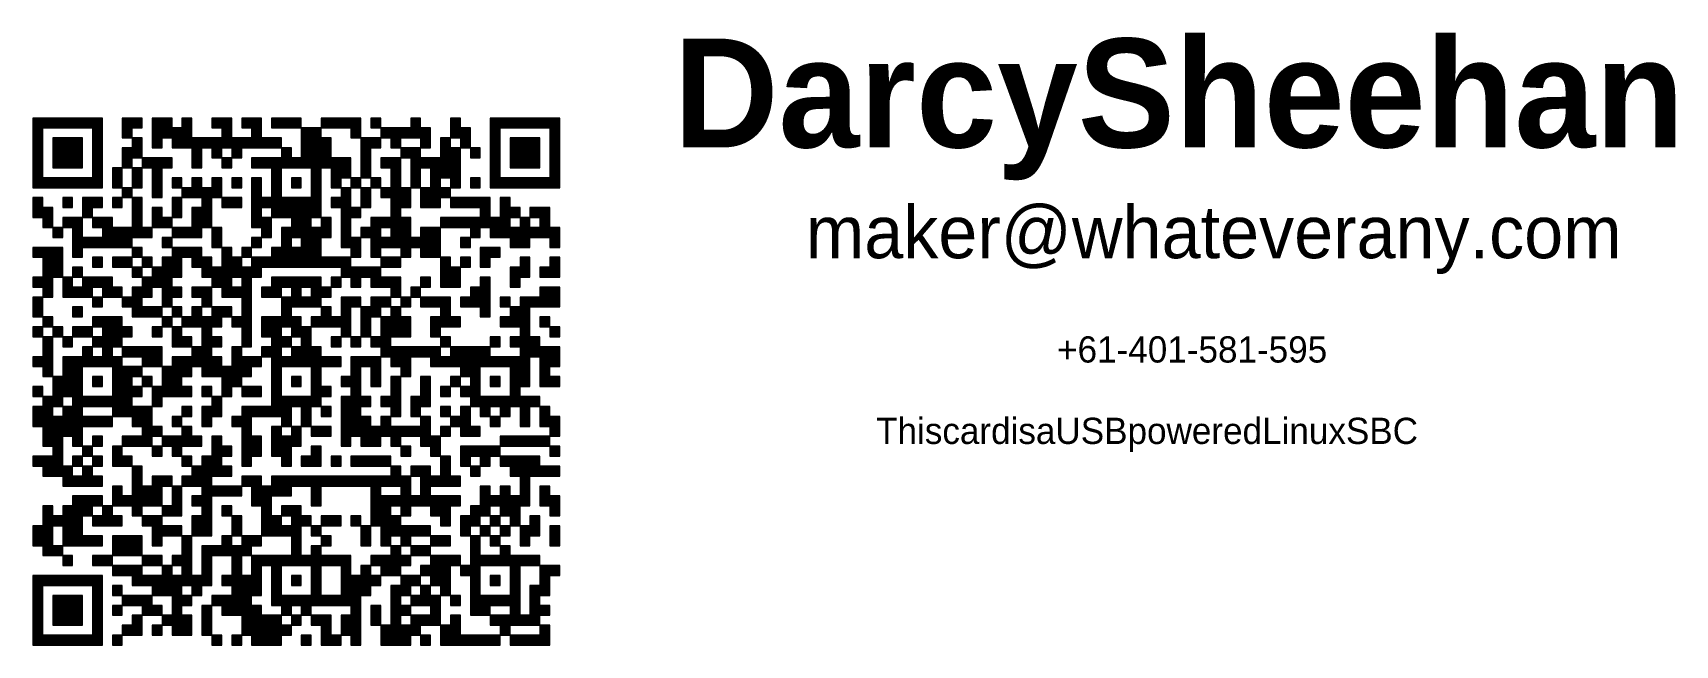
# Model space of a CAD drawing. Extents: x 23 to 244, y 50 to 133.
import ezdxf

# ---------------------------------------------------------------- set-up
doc = ezdxf.new("R2010")
doc.units = 0
doc.header["$MEASUREMENT"] = 0
doc.layers.add('Layer 1', color=7, linetype='Continuous')

msp = doc.modelspace()

# ---------------------------------------------------------------- texts
at = {"layer": 'Layer 1', "color": 7, "true_color": 0xffffff, "attachment_point": 7}
for s, insert, char_height in [('\\fLMSans10|b1|i0|c0|p34;\\W1;DarcySheehan', (109.61, 112.77), 14.6291), ('\\fLMSans10 Regular|b0|i0|c0|p34;\\W1;maker@whateverany.com', (127.41, 100.16), 7.0535), ('\\fLMSans8 Regular|b0|i0|c0|p34;\\W1;+61-401-581-595', (161.2, 88.21), 3.5268), ('\\fLMSans8 Regular|b0|i0|c0|p34;\\W1;ThiscardisaUSBpoweredLinuxSBC', (136.86, 76.25), 3.5268)]:
    msp.add_mtext(s, dxfattribs=dict(at, insert=insert, char_height=char_height))

# ---------------------------------------------------------------- hatches: boundary and pattern name
at = {"layer": 'Layer 1', "true_color": 0xffffff}
h = msp.add_hatch(color=7, dxfattribs=at)
h.dxf.hatch_style = 2
h.paths.add_polyline_path([(23.47, 119.8), (24.81, 119.8), (24.81, 121.13), (23.47, 121.13)])
h = msp.add_hatch(color=7, dxfattribs=at)
h.dxf.hatch_style = 2
h.paths.add_polyline_path([(23.47, 118.46), (24.81, 118.46), (24.81, 119.8), (23.47, 119.8)])
h = msp.add_hatch(color=7, dxfattribs=at)
h.dxf.hatch_style = 2
h.paths.add_polyline_path([(24.81, 119.8), (26.14, 119.8), (26.14, 121.13), (24.81, 121.13)])
h = msp.add_hatch(color=7, dxfattribs=at)
h.dxf.hatch_style = 2
h.paths.add_polyline_path([(26.14, 119.8), (27.48, 119.8), (27.48, 121.13), (26.14, 121.13)])
h = msp.add_hatch(color=7, dxfattribs=at)
h.dxf.hatch_style = 2
h.paths.add_polyline_path([(27.48, 119.8), (28.82, 119.8), (28.82, 121.13), (27.48, 121.13)])
h = msp.add_hatch(color=7, dxfattribs=at)
h.dxf.hatch_style = 2
h.paths.add_polyline_path([(28.82, 119.8), (30.15, 119.8), (30.15, 121.13), (28.82, 121.13)])
h = msp.add_hatch(color=7, dxfattribs=at)
h.dxf.hatch_style = 2
h.paths.add_polyline_path([(30.15, 119.8), (31.49, 119.8), (31.49, 121.13), (30.15, 121.13)])
h = msp.add_hatch(color=7, dxfattribs=at)
h.dxf.hatch_style = 2
h.paths.add_polyline_path([(31.49, 119.8), (32.83, 119.8), (32.83, 121.13), (31.49, 121.13)])
h = msp.add_hatch(color=7, dxfattribs=at)
h.dxf.hatch_style = 2
h.paths.add_polyline_path([(31.49, 118.46), (32.83, 118.46), (32.83, 119.8), (31.49, 119.8)])
h = msp.add_hatch(color=7, dxfattribs=at)
h.dxf.hatch_style = 2
h.paths.add_polyline_path([(35.5, 119.8), (36.84, 119.8), (36.84, 121.13), (35.5, 121.13)])
h = msp.add_hatch(color=7, dxfattribs=at)
h.dxf.hatch_style = 2
h.paths.add_polyline_path([(35.5, 118.46), (36.84, 118.46), (36.84, 119.8), (35.5, 119.8)])
h = msp.add_hatch(color=7, dxfattribs=at)
h.dxf.hatch_style = 2
h.paths.add_polyline_path([(36.84, 119.8), (38.18, 119.8), (38.18, 121.13), (36.84, 121.13)])
h = msp.add_hatch(color=7, dxfattribs=at)
h.dxf.hatch_style = 2
h.paths.add_polyline_path([(39.51, 119.8), (40.85, 119.8), (40.85, 121.13), (39.51, 121.13)])
h = msp.add_hatch(color=7, dxfattribs=at)
h.dxf.hatch_style = 2
h.paths.add_polyline_path([(39.51, 118.46), (40.85, 118.46), (40.85, 119.8), (39.51, 119.8)])
h = msp.add_hatch(color=7, dxfattribs=at)
h.dxf.hatch_style = 2
h.paths.add_polyline_path([(40.85, 119.8), (42.19, 119.8), (42.19, 121.13), (40.85, 121.13)])
h = msp.add_hatch(color=7, dxfattribs=at)
h.dxf.hatch_style = 2
h.paths.add_polyline_path([(40.85, 118.46), (42.19, 118.46), (42.19, 119.8), (40.85, 119.8)])
h = msp.add_hatch(color=7, dxfattribs=at)
h.dxf.hatch_style = 2
h.paths.add_polyline_path([(42.19, 118.46), (43.52, 118.46), (43.52, 119.8), (42.19, 119.8)])
h = msp.add_hatch(color=7, dxfattribs=at)
h.dxf.hatch_style = 2
h.paths.add_polyline_path([(43.52, 119.8), (44.86, 119.8), (44.86, 121.13), (43.52, 121.13)])
h = msp.add_hatch(color=7, dxfattribs=at)
h.dxf.hatch_style = 2
h.paths.add_polyline_path([(43.52, 118.46), (44.86, 118.46), (44.86, 119.8), (43.52, 119.8)])
h = msp.add_hatch(color=7, dxfattribs=at)
h.dxf.hatch_style = 2
h.paths.add_polyline_path([(47.54, 119.8), (48.87, 119.8), (48.87, 121.13), (47.54, 121.13)])
h = msp.add_hatch(color=7, dxfattribs=at)
h.dxf.hatch_style = 2
h.paths.add_polyline_path([(48.87, 119.8), (50.21, 119.8), (50.21, 121.13), (48.87, 121.13)])
h = msp.add_hatch(color=7, dxfattribs=at)
h.dxf.hatch_style = 2
h.paths.add_polyline_path([(48.87, 118.46), (50.21, 118.46), (50.21, 119.8), (48.87, 119.8)])
h = msp.add_hatch(color=7, dxfattribs=at)
h.dxf.hatch_style = 2
h.paths.add_polyline_path([(51.55, 119.8), (52.88, 119.8), (52.88, 121.13), (51.55, 121.13)])
h = msp.add_hatch(color=7, dxfattribs=at)
h.dxf.hatch_style = 2
h.paths.add_polyline_path([(52.88, 119.8), (54.22, 119.8), (54.22, 121.13), (52.88, 121.13)])
h = msp.add_hatch(color=7, dxfattribs=at)
h.dxf.hatch_style = 2
h.paths.add_polyline_path([(52.88, 118.46), (54.22, 118.46), (54.22, 119.8), (52.88, 119.8)])
h = msp.add_hatch(color=7, dxfattribs=at)
h.dxf.hatch_style = 2
h.paths.add_polyline_path([(55.56, 119.8), (56.89, 119.8), (56.89, 121.13), (55.56, 121.13)])
h = msp.add_hatch(color=7, dxfattribs=at)
h.dxf.hatch_style = 2
h.paths.add_polyline_path([(56.9, 119.8), (58.23, 119.8), (58.23, 121.13), (56.9, 121.13)])
h = msp.add_hatch(color=7, dxfattribs=at)
h.dxf.hatch_style = 2
h.paths.add_polyline_path([(58.23, 119.8), (59.57, 119.8), (59.57, 121.13), (58.23, 121.13)])
h = msp.add_hatch(color=7, dxfattribs=at)
h.dxf.hatch_style = 2
h.paths.add_polyline_path([(59.57, 118.46), (60.91, 118.46), (60.91, 119.8), (59.57, 119.8)])
h = msp.add_hatch(color=7, dxfattribs=at)
h.dxf.hatch_style = 2
h.paths.add_polyline_path([(60.91, 118.46), (62.24, 118.46), (62.24, 119.8), (60.91, 119.8)])
h = msp.add_hatch(color=7, dxfattribs=at)
h.dxf.hatch_style = 2
h.paths.add_polyline_path([(62.24, 119.8), (63.58, 119.8), (63.58, 121.13), (62.24, 121.13)])
h = msp.add_hatch(color=7, dxfattribs=at)
h.dxf.hatch_style = 2
h.paths.add_polyline_path([(63.58, 119.8), (64.92, 119.8), (64.92, 121.13), (63.58, 121.13)])
h = msp.add_hatch(color=7, dxfattribs=at)
h.dxf.hatch_style = 2
h.paths.add_polyline_path([(64.92, 119.8), (66.25, 119.8), (66.25, 121.13), (64.92, 121.13)])
h = msp.add_hatch(color=7, dxfattribs=at)
h.dxf.hatch_style = 2
h.paths.add_polyline_path([(66.25, 119.8), (67.59, 119.8), (67.59, 121.13), (66.25, 121.13)])
h = msp.add_hatch(color=7, dxfattribs=at)
h.dxf.hatch_style = 2
h.paths.add_polyline_path([(66.25, 118.46), (67.59, 118.46), (67.59, 119.8), (66.25, 119.8)])
h = msp.add_hatch(color=7, dxfattribs=at)
h.dxf.hatch_style = 2
h.paths.add_polyline_path([(68.93, 119.8), (70.27, 119.8), (70.27, 121.13), (68.93, 121.13)])
h = msp.add_hatch(color=7, dxfattribs=at)
h.dxf.hatch_style = 2
h.paths.add_polyline_path([(70.27, 118.46), (71.6, 118.46), (71.6, 119.8), (70.27, 119.8)])
h = msp.add_hatch(color=7, dxfattribs=at)
h.dxf.hatch_style = 2
h.paths.add_polyline_path([(71.6, 118.46), (72.94, 118.46), (72.94, 119.8), (71.6, 119.8)])
h = msp.add_hatch(color=7, dxfattribs=at)
h.dxf.hatch_style = 2
h.paths.add_polyline_path([(72.94, 118.46), (74.28, 118.46), (74.28, 119.8), (72.94, 119.8)])
h = msp.add_hatch(color=7, dxfattribs=at)
h.dxf.hatch_style = 2
h.paths.add_polyline_path([(74.28, 119.8), (75.61, 119.8), (75.61, 121.13), (74.28, 121.13)])
h = msp.add_hatch(color=7, dxfattribs=at)
h.dxf.hatch_style = 2
h.paths.add_polyline_path([(74.28, 118.46), (75.61, 118.46), (75.61, 119.8), (74.28, 119.8)])
h = msp.add_hatch(color=7, dxfattribs=at)
h.dxf.hatch_style = 2
h.paths.add_polyline_path([(75.61, 118.46), (76.95, 118.46), (76.95, 119.8), (75.61, 119.8)])
h = msp.add_hatch(color=7, dxfattribs=at)
h.dxf.hatch_style = 2
h.paths.add_polyline_path([(79.63, 119.8), (80.96, 119.8), (80.96, 121.13), (79.63, 121.13)])
h = msp.add_hatch(color=7, dxfattribs=at)
h.dxf.hatch_style = 2
h.paths.add_polyline_path([(79.63, 118.46), (80.96, 118.46), (80.96, 119.8), (79.63, 119.8)])
h = msp.add_hatch(color=7, dxfattribs=at)
h.dxf.hatch_style = 2
h.paths.add_polyline_path([(80.96, 118.46), (82.3, 118.46), (82.3, 119.8), (80.96, 119.8)])
h = msp.add_hatch(color=7, dxfattribs=at)
h.dxf.hatch_style = 2
h.paths.add_polyline_path([(84.97, 119.8), (86.31, 119.8), (86.31, 121.13), (84.97, 121.13)])
h = msp.add_hatch(color=7, dxfattribs=at)
h.dxf.hatch_style = 2
h.paths.add_polyline_path([(84.97, 118.46), (86.31, 118.46), (86.31, 119.8), (84.97, 119.8)])
h = msp.add_hatch(color=7, dxfattribs=at)
h.dxf.hatch_style = 2
h.paths.add_polyline_path([(86.31, 119.8), (87.65, 119.8), (87.65, 121.13), (86.31, 121.13)])
h = msp.add_hatch(color=7, dxfattribs=at)
h.dxf.hatch_style = 2
h.paths.add_polyline_path([(87.65, 119.8), (88.99, 119.8), (88.99, 121.13), (87.65, 121.13)])
h = msp.add_hatch(color=7, dxfattribs=at)
h.dxf.hatch_style = 2
h.paths.add_polyline_path([(88.99, 119.8), (90.32, 119.8), (90.32, 121.13), (88.99, 121.13)])
h = msp.add_hatch(color=7, dxfattribs=at)
h.dxf.hatch_style = 2
h.paths.add_polyline_path([(90.32, 119.8), (91.66, 119.8), (91.66, 121.13), (90.32, 121.13)])
h = msp.add_hatch(color=7, dxfattribs=at)
h.dxf.hatch_style = 2
h.paths.add_polyline_path([(91.66, 119.8), (93, 119.8), (93, 121.13), (91.66, 121.13)])
h = msp.add_hatch(color=7, dxfattribs=at)
h.dxf.hatch_style = 2
h.paths.add_polyline_path([(93, 119.8), (94.33, 119.8), (94.33, 121.13), (93, 121.13)])
h = msp.add_hatch(color=7, dxfattribs=at)
h.dxf.hatch_style = 2
h.paths.add_polyline_path([(93, 118.46), (94.33, 118.46), (94.33, 119.8), (93, 119.8)])
h = msp.add_hatch(color=7, dxfattribs=at)
h.dxf.hatch_style = 2
h.paths.add_polyline_path([(23.47, 117.12), (24.81, 117.12), (24.81, 118.46), (23.47, 118.46)])
h = msp.add_hatch(color=7, dxfattribs=at)
h.dxf.hatch_style = 2
h.paths.add_polyline_path([(23.47, 115.78), (24.81, 115.78), (24.81, 117.12), (23.47, 117.12)])
h = msp.add_hatch(color=7, dxfattribs=at)
h.dxf.hatch_style = 2
h.paths.add_polyline_path([(26.14, 117.12), (27.48, 117.12), (27.48, 118.46), (26.14, 118.46)])
h = msp.add_hatch(color=7, dxfattribs=at)
h.dxf.hatch_style = 2
h.paths.add_polyline_path([(26.14, 115.78), (27.48, 115.78), (27.48, 117.12), (26.14, 117.12)])
h = msp.add_hatch(color=7, dxfattribs=at)
h.dxf.hatch_style = 2
h.paths.add_polyline_path([(27.48, 117.12), (28.82, 117.12), (28.82, 118.46), (27.48, 118.46)])
h = msp.add_hatch(color=7, dxfattribs=at)
h.dxf.hatch_style = 2
h.paths.add_polyline_path([(27.48, 115.78), (28.82, 115.78), (28.82, 117.12), (27.48, 117.12)])
h = msp.add_hatch(color=7, dxfattribs=at)
h.dxf.hatch_style = 2
h.paths.add_polyline_path([(28.82, 117.12), (30.15, 117.12), (30.15, 118.46), (28.82, 118.46)])
h = msp.add_hatch(color=7, dxfattribs=at)
h.dxf.hatch_style = 2
h.paths.add_polyline_path([(28.82, 115.78), (30.15, 115.78), (30.15, 117.12), (28.82, 117.12)])
h = msp.add_hatch(color=7, dxfattribs=at)
h.dxf.hatch_style = 2
h.paths.add_polyline_path([(31.49, 117.12), (32.83, 117.12), (32.83, 118.46), (31.49, 118.46)])
h = msp.add_hatch(color=7, dxfattribs=at)
h.dxf.hatch_style = 2
h.paths.add_polyline_path([(31.49, 115.78), (32.83, 115.78), (32.83, 117.12), (31.49, 117.12)])
h = msp.add_hatch(color=7, dxfattribs=at)
h.dxf.hatch_style = 2
h.paths.add_polyline_path([(35.5, 115.78), (36.84, 115.78), (36.84, 117.12), (35.5, 117.12)])
h = msp.add_hatch(color=7, dxfattribs=at)
h.dxf.hatch_style = 2
h.paths.add_polyline_path([(36.84, 117.12), (38.18, 117.12), (38.18, 118.46), (36.84, 118.46)])
h = msp.add_hatch(color=7, dxfattribs=at)
h.dxf.hatch_style = 2
h.paths.add_polyline_path([(36.84, 115.78), (38.18, 115.78), (38.18, 117.12), (36.84, 117.12)])
h = msp.add_hatch(color=7, dxfattribs=at)
h.dxf.hatch_style = 2
h.paths.add_polyline_path([(39.51, 117.12), (40.85, 117.12), (40.85, 118.46), (39.51, 118.46)])
h = msp.add_hatch(color=7, dxfattribs=at)
h.dxf.hatch_style = 2
h.paths.add_polyline_path([(42.19, 117.12), (43.52, 117.12), (43.52, 118.46), (42.19, 118.46)])
h = msp.add_hatch(color=7, dxfattribs=at)
h.dxf.hatch_style = 2
h.paths.add_polyline_path([(43.52, 117.12), (44.86, 117.12), (44.86, 118.46), (43.52, 118.46)])
h = msp.add_hatch(color=7, dxfattribs=at)
h.dxf.hatch_style = 2
h.paths.add_polyline_path([(44.86, 117.12), (46.2, 117.12), (46.2, 118.46), (44.86, 118.46)])
h = msp.add_hatch(color=7, dxfattribs=at)
h.dxf.hatch_style = 2
h.paths.add_polyline_path([(44.86, 115.78), (46.2, 115.78), (46.2, 117.12), (44.86, 117.12)])
h = msp.add_hatch(color=7, dxfattribs=at)
h.dxf.hatch_style = 2
h.paths.add_polyline_path([(46.2, 117.12), (47.54, 117.12), (47.54, 118.46), (46.2, 118.46)])
h = msp.add_hatch(color=7, dxfattribs=at)
h.dxf.hatch_style = 2
h.paths.add_polyline_path([(47.54, 117.12), (48.87, 117.12), (48.87, 118.46), (47.54, 118.46)])
h = msp.add_hatch(color=7, dxfattribs=at)
h.dxf.hatch_style = 2
h.paths.add_polyline_path([(47.54, 115.78), (48.87, 115.78), (48.87, 117.12), (47.54, 117.12)])
h = msp.add_hatch(color=7, dxfattribs=at)
h.dxf.hatch_style = 2
h.paths.add_polyline_path([(48.87, 117.12), (50.21, 117.12), (50.21, 118.46), (48.87, 118.46)])
h = msp.add_hatch(color=7, dxfattribs=at)
h.dxf.hatch_style = 2
h.paths.add_polyline_path([(50.21, 117.12), (51.55, 117.12), (51.55, 118.46), (50.21, 118.46)])
h = msp.add_hatch(color=7, dxfattribs=at)
h.dxf.hatch_style = 2
h.paths.add_polyline_path([(50.21, 115.78), (51.55, 115.78), (51.55, 117.12), (50.21, 117.12)])
h = msp.add_hatch(color=7, dxfattribs=at)
h.dxf.hatch_style = 2
h.paths.add_polyline_path([(51.55, 117.12), (52.88, 117.12), (52.88, 118.46), (51.55, 118.46)])
h = msp.add_hatch(color=7, dxfattribs=at)
h.dxf.hatch_style = 2
h.paths.add_polyline_path([(52.88, 117.12), (54.22, 117.12), (54.22, 118.46), (52.88, 118.46)])
h = msp.add_hatch(color=7, dxfattribs=at)
h.dxf.hatch_style = 2
h.paths.add_polyline_path([(54.22, 117.12), (55.56, 117.12), (55.56, 118.46), (54.22, 118.46)])
h = msp.add_hatch(color=7, dxfattribs=at)
h.dxf.hatch_style = 2
h.paths.add_polyline_path([(55.56, 117.12), (56.89, 117.12), (56.89, 118.46), (55.56, 118.46)])
h = msp.add_hatch(color=7, dxfattribs=at)
h.dxf.hatch_style = 2
h.paths.add_polyline_path([(56.9, 115.78), (58.23, 115.78), (58.23, 117.12), (56.9, 117.12)])
h = msp.add_hatch(color=7, dxfattribs=at)
h.dxf.hatch_style = 2
h.paths.add_polyline_path([(59.57, 117.12), (60.91, 117.12), (60.91, 118.46), (59.57, 118.46)])
h = msp.add_hatch(color=7, dxfattribs=at)
h.dxf.hatch_style = 2
h.paths.add_polyline_path([(59.57, 115.78), (60.91, 115.78), (60.91, 117.12), (59.57, 117.12)])
h = msp.add_hatch(color=7, dxfattribs=at)
h.dxf.hatch_style = 2
h.paths.add_polyline_path([(60.91, 117.12), (62.24, 117.12), (62.24, 118.46), (60.91, 118.46)])
h = msp.add_hatch(color=7, dxfattribs=at)
h.dxf.hatch_style = 2
h.paths.add_polyline_path([(60.91, 115.78), (62.24, 115.78), (62.24, 117.12), (60.91, 117.12)])
h = msp.add_hatch(color=7, dxfattribs=at)
h.dxf.hatch_style = 2
h.paths.add_polyline_path([(62.24, 117.12), (63.58, 117.12), (63.58, 118.46), (62.24, 118.46)])
h = msp.add_hatch(color=7, dxfattribs=at)
h.dxf.hatch_style = 2
h.paths.add_polyline_path([(62.24, 115.78), (63.58, 115.78), (63.58, 117.12), (62.24, 117.12)])
h = msp.add_hatch(color=7, dxfattribs=at)
h.dxf.hatch_style = 2
h.paths.add_polyline_path([(67.59, 117.12), (68.93, 117.12), (68.93, 118.46), (67.59, 118.46)])
h = msp.add_hatch(color=7, dxfattribs=at)
h.dxf.hatch_style = 2
h.paths.add_polyline_path([(67.59, 115.78), (68.93, 115.78), (68.93, 117.12), (67.59, 117.12)])
h = msp.add_hatch(color=7, dxfattribs=at)
h.dxf.hatch_style = 2
h.paths.add_polyline_path([(68.93, 117.12), (70.27, 117.12), (70.27, 118.46), (68.93, 118.46)])
h = msp.add_hatch(color=7, dxfattribs=at)
h.dxf.hatch_style = 2
h.paths.add_polyline_path([(71.6, 117.12), (72.94, 117.12), (72.94, 118.46), (71.6, 118.46)])
h = msp.add_hatch(color=7, dxfattribs=at)
h.dxf.hatch_style = 2
h.paths.add_polyline_path([(72.94, 115.78), (74.28, 115.78), (74.28, 117.12), (72.94, 117.12)])
h = msp.add_hatch(color=7, dxfattribs=at)
h.dxf.hatch_style = 2
h.paths.add_polyline_path([(74.28, 115.78), (75.61, 115.78), (75.61, 117.12), (74.28, 117.12)])
h = msp.add_hatch(color=7, dxfattribs=at)
h.dxf.hatch_style = 2
h.paths.add_polyline_path([(75.61, 117.12), (76.95, 117.12), (76.95, 118.46), (75.61, 118.46)])
h = msp.add_hatch(color=7, dxfattribs=at)
h.dxf.hatch_style = 2
h.paths.add_polyline_path([(78.29, 117.12), (79.63, 117.12), (79.63, 118.46), (78.29, 118.46)])
h = msp.add_hatch(color=7, dxfattribs=at)
h.dxf.hatch_style = 2
h.paths.add_polyline_path([(78.29, 115.78), (79.63, 115.78), (79.63, 117.12), (78.29, 117.12)])
h = msp.add_hatch(color=7, dxfattribs=at)
h.dxf.hatch_style = 2
h.paths.add_polyline_path([(79.63, 115.78), (80.96, 115.78), (80.96, 117.12), (79.63, 117.12)])
h = msp.add_hatch(color=7, dxfattribs=at)
h.dxf.hatch_style = 2
h.paths.add_polyline_path([(80.96, 117.12), (82.3, 117.12), (82.3, 118.46), (80.96, 118.46)])
h = msp.add_hatch(color=7, dxfattribs=at)
h.dxf.hatch_style = 2
h.paths.add_polyline_path([(82.3, 115.78), (83.64, 115.78), (83.64, 117.12), (82.3, 117.12)])
h = msp.add_hatch(color=7, dxfattribs=at)
h.dxf.hatch_style = 2
h.paths.add_polyline_path([(84.97, 117.12), (86.31, 117.12), (86.31, 118.46), (84.97, 118.46)])
h = msp.add_hatch(color=7, dxfattribs=at)
h.dxf.hatch_style = 2
h.paths.add_polyline_path([(84.97, 115.78), (86.31, 115.78), (86.31, 117.12), (84.97, 117.12)])
h = msp.add_hatch(color=7, dxfattribs=at)
h.dxf.hatch_style = 2
h.paths.add_polyline_path([(87.65, 117.12), (88.99, 117.12), (88.99, 118.46), (87.65, 118.46)])
h = msp.add_hatch(color=7, dxfattribs=at)
h.dxf.hatch_style = 2
h.paths.add_polyline_path([(87.65, 115.78), (88.99, 115.78), (88.99, 117.12), (87.65, 117.12)])
h = msp.add_hatch(color=7, dxfattribs=at)
h.dxf.hatch_style = 2
h.paths.add_polyline_path([(88.99, 117.12), (90.32, 117.12), (90.32, 118.46), (88.99, 118.46)])
h = msp.add_hatch(color=7, dxfattribs=at)
h.dxf.hatch_style = 2
h.paths.add_polyline_path([(88.99, 115.78), (90.32, 115.78), (90.32, 117.12), (88.99, 117.12)])
h = msp.add_hatch(color=7, dxfattribs=at)
h.dxf.hatch_style = 2
h.paths.add_polyline_path([(90.32, 117.12), (91.66, 117.12), (91.66, 118.46), (90.32, 118.46)])
h = msp.add_hatch(color=7, dxfattribs=at)
h.dxf.hatch_style = 2
h.paths.add_polyline_path([(90.32, 115.78), (91.66, 115.78), (91.66, 117.12), (90.32, 117.12)])
h = msp.add_hatch(color=7, dxfattribs=at)
h.dxf.hatch_style = 2
h.paths.add_polyline_path([(93, 117.12), (94.33, 117.12), (94.33, 118.46), (93, 118.46)])
h = msp.add_hatch(color=7, dxfattribs=at)
h.dxf.hatch_style = 2
h.paths.add_polyline_path([(93, 115.78), (94.33, 115.78), (94.33, 117.12), (93, 117.12)])
h = msp.add_hatch(color=7, dxfattribs=at)
h.dxf.hatch_style = 2
h.paths.add_polyline_path([(23.47, 114.45), (24.81, 114.45), (24.81, 115.78), (23.47, 115.78)])
h = msp.add_hatch(color=7, dxfattribs=at)
h.dxf.hatch_style = 2
h.paths.add_polyline_path([(26.14, 114.45), (27.48, 114.45), (27.48, 115.78), (26.14, 115.78)])
h = msp.add_hatch(color=7, dxfattribs=at)
h.dxf.hatch_style = 2
h.paths.add_polyline_path([(27.48, 114.45), (28.82, 114.45), (28.82, 115.78), (27.48, 115.78)])
h = msp.add_hatch(color=7, dxfattribs=at)
h.dxf.hatch_style = 2
h.paths.add_polyline_path([(28.82, 114.45), (30.15, 114.45), (30.15, 115.78), (28.82, 115.78)])
h = msp.add_hatch(color=7, dxfattribs=at)
h.dxf.hatch_style = 2
h.paths.add_polyline_path([(31.49, 114.45), (32.83, 114.45), (32.83, 115.78), (31.49, 115.78)])
h = msp.add_hatch(color=7, dxfattribs=at)
h.dxf.hatch_style = 2
h.paths.add_polyline_path([(35.5, 114.45), (36.84, 114.45), (36.84, 115.78), (35.5, 115.78)])
h = msp.add_hatch(color=7, dxfattribs=at)
h.dxf.hatch_style = 2
h.paths.add_polyline_path([(38.18, 114.45), (39.51, 114.45), (39.51, 115.78), (38.18, 115.78)])
h = msp.add_hatch(color=7, dxfattribs=at)
h.dxf.hatch_style = 2
h.paths.add_polyline_path([(39.51, 114.45), (40.85, 114.45), (40.85, 115.78), (39.51, 115.78)])
h = msp.add_hatch(color=7, dxfattribs=at)
h.dxf.hatch_style = 2
h.paths.add_polyline_path([(40.85, 114.45), (42.19, 114.45), (42.19, 115.78), (40.85, 115.78)])
h = msp.add_hatch(color=7, dxfattribs=at)
h.dxf.hatch_style = 2
h.paths.add_polyline_path([(44.86, 114.45), (46.2, 114.45), (46.2, 115.78), (44.86, 115.78)])
h = msp.add_hatch(color=7, dxfattribs=at)
h.dxf.hatch_style = 2
h.paths.add_polyline_path([(48.87, 114.45), (50.21, 114.45), (50.21, 115.78), (48.87, 115.78)])
h = msp.add_hatch(color=7, dxfattribs=at)
h.dxf.hatch_style = 2
h.paths.add_polyline_path([(52.88, 114.45), (54.22, 114.45), (54.22, 115.78), (52.88, 115.78)])
h = msp.add_hatch(color=7, dxfattribs=at)
h.dxf.hatch_style = 2
h.paths.add_polyline_path([(54.22, 114.45), (55.56, 114.45), (55.56, 115.78), (54.22, 115.78)])
h = msp.add_hatch(color=7, dxfattribs=at)
h.dxf.hatch_style = 2
h.paths.add_polyline_path([(55.56, 114.45), (56.89, 114.45), (56.89, 115.78), (55.56, 115.78)])
h = msp.add_hatch(color=7, dxfattribs=at)
h.dxf.hatch_style = 2
h.paths.add_polyline_path([(56.9, 114.45), (58.23, 114.45), (58.23, 115.78), (56.9, 115.78)])
h = msp.add_hatch(color=7, dxfattribs=at)
h.dxf.hatch_style = 2
h.paths.add_polyline_path([(58.23, 114.45), (59.57, 114.45), (59.57, 115.78), (58.23, 115.78)])
h = msp.add_hatch(color=7, dxfattribs=at)
h.dxf.hatch_style = 2
h.paths.add_polyline_path([(59.57, 114.45), (60.91, 114.45), (60.91, 115.78), (59.57, 115.78)])
h = msp.add_hatch(color=7, dxfattribs=at)
h.dxf.hatch_style = 2
h.paths.add_polyline_path([(60.91, 114.45), (62.24, 114.45), (62.24, 115.78), (60.91, 115.78)])
h = msp.add_hatch(color=7, dxfattribs=at)
h.dxf.hatch_style = 2
h.paths.add_polyline_path([(62.24, 114.45), (63.58, 114.45), (63.58, 115.78), (62.24, 115.78)])
h = msp.add_hatch(color=7, dxfattribs=at)
h.dxf.hatch_style = 2
h.paths.add_polyline_path([(63.58, 114.45), (64.92, 114.45), (64.92, 115.78), (63.58, 115.78)])
h = msp.add_hatch(color=7, dxfattribs=at)
h.dxf.hatch_style = 2
h.paths.add_polyline_path([(64.92, 114.45), (66.25, 114.45), (66.25, 115.78), (64.92, 115.78)])
h = msp.add_hatch(color=7, dxfattribs=at)
h.dxf.hatch_style = 2
h.paths.add_polyline_path([(67.59, 114.45), (68.93, 114.45), (68.93, 115.78), (67.59, 115.78)])
h = msp.add_hatch(color=7, dxfattribs=at)
h.dxf.hatch_style = 2
h.paths.add_polyline_path([(70.27, 114.45), (71.6, 114.45), (71.6, 115.78), (70.27, 115.78)])
h = msp.add_hatch(color=7, dxfattribs=at)
h.dxf.hatch_style = 2
h.paths.add_polyline_path([(71.6, 114.45), (72.94, 114.45), (72.94, 115.78), (71.6, 115.78)])
h = msp.add_hatch(color=7, dxfattribs=at)
h.dxf.hatch_style = 2
h.paths.add_polyline_path([(74.28, 114.45), (75.61, 114.45), (75.61, 115.78), (74.28, 115.78)])
h = msp.add_hatch(color=7, dxfattribs=at)
h.dxf.hatch_style = 2
h.paths.add_polyline_path([(75.61, 114.45), (76.95, 114.45), (76.95, 115.78), (75.61, 115.78)])
h = msp.add_hatch(color=7, dxfattribs=at)
h.dxf.hatch_style = 2
h.paths.add_polyline_path([(76.95, 114.45), (78.29, 114.45), (78.29, 115.78), (76.95, 115.78)])
h = msp.add_hatch(color=7, dxfattribs=at)
h.dxf.hatch_style = 2
h.paths.add_polyline_path([(78.29, 114.45), (79.63, 114.45), (79.63, 115.78), (78.29, 115.78)])
h = msp.add_hatch(color=7, dxfattribs=at)
h.dxf.hatch_style = 2
h.paths.add_polyline_path([(79.63, 114.45), (80.96, 114.45), (80.96, 115.78), (79.63, 115.78)])
h = msp.add_hatch(color=7, dxfattribs=at)
h.dxf.hatch_style = 2
h.paths.add_polyline_path([(84.97, 114.45), (86.31, 114.45), (86.31, 115.78), (84.97, 115.78)])
h = msp.add_hatch(color=7, dxfattribs=at)
h.dxf.hatch_style = 2
h.paths.add_polyline_path([(87.65, 114.45), (88.99, 114.45), (88.99, 115.78), (87.65, 115.78)])
h = msp.add_hatch(color=7, dxfattribs=at)
h.dxf.hatch_style = 2
h.paths.add_polyline_path([(88.99, 114.45), (90.32, 114.45), (90.32, 115.78), (88.99, 115.78)])
h = msp.add_hatch(color=7, dxfattribs=at)
h.dxf.hatch_style = 2
h.paths.add_polyline_path([(90.32, 114.45), (91.66, 114.45), (91.66, 115.78), (90.32, 115.78)])
h = msp.add_hatch(color=7, dxfattribs=at)
h.dxf.hatch_style = 2
h.paths.add_polyline_path([(93, 114.45), (94.33, 114.45), (94.33, 115.78), (93, 115.78)])
h = msp.add_hatch(color=7, dxfattribs=at)
h.dxf.hatch_style = 2
h.paths.add_polyline_path([(23.47, 113.11), (24.81, 113.11), (24.81, 114.45), (23.47, 114.45)])
h = msp.add_hatch(color=7, dxfattribs=at)
h.dxf.hatch_style = 2
h.paths.add_polyline_path([(23.47, 111.77), (24.81, 111.77), (24.81, 113.11), (23.47, 113.11)])
h = msp.add_hatch(color=7, dxfattribs=at)
h.dxf.hatch_style = 2
h.paths.add_polyline_path([(24.81, 111.77), (26.14, 111.77), (26.14, 113.11), (24.81, 113.11)])
h = msp.add_hatch(color=7, dxfattribs=at)
h.dxf.hatch_style = 2
h.paths.add_polyline_path([(26.14, 111.77), (27.48, 111.77), (27.48, 113.11), (26.14, 113.11)])
h = msp.add_hatch(color=7, dxfattribs=at)
h.dxf.hatch_style = 2
h.paths.add_polyline_path([(27.48, 111.77), (28.82, 111.77), (28.82, 113.11), (27.48, 113.11)])
h = msp.add_hatch(color=7, dxfattribs=at)
h.dxf.hatch_style = 2
h.paths.add_polyline_path([(28.82, 111.77), (30.15, 111.77), (30.15, 113.11), (28.82, 113.11)])
h = msp.add_hatch(color=7, dxfattribs=at)
h.dxf.hatch_style = 2
h.paths.add_polyline_path([(30.15, 111.77), (31.49, 111.77), (31.49, 113.11), (30.15, 113.11)])
h = msp.add_hatch(color=7, dxfattribs=at)
h.dxf.hatch_style = 2
h.paths.add_polyline_path([(31.49, 113.11), (32.83, 113.11), (32.83, 114.45), (31.49, 114.45)])
h = msp.add_hatch(color=7, dxfattribs=at)
h.dxf.hatch_style = 2
h.paths.add_polyline_path([(31.49, 111.77), (32.83, 111.77), (32.83, 113.11), (31.49, 113.11)])
h = msp.add_hatch(color=7, dxfattribs=at)
h.dxf.hatch_style = 2
h.paths.add_polyline_path([(34.16, 113.11), (35.5, 113.11), (35.5, 114.45), (34.16, 114.45)])
h = msp.add_hatch(color=7, dxfattribs=at)
h.dxf.hatch_style = 2
h.paths.add_polyline_path([(34.16, 111.77), (35.5, 111.77), (35.5, 113.11), (34.16, 113.11)])
h = msp.add_hatch(color=7, dxfattribs=at)
h.dxf.hatch_style = 2
h.paths.add_polyline_path([(36.84, 113.11), (38.18, 113.11), (38.18, 114.45), (36.84, 114.45)])
h = msp.add_hatch(color=7, dxfattribs=at)
h.dxf.hatch_style = 2
h.paths.add_polyline_path([(36.84, 111.77), (38.18, 111.77), (38.18, 113.11), (36.84, 113.11)])
h = msp.add_hatch(color=7, dxfattribs=at)
h.dxf.hatch_style = 2
h.paths.add_polyline_path([(39.51, 113.11), (40.85, 113.11), (40.85, 114.45), (39.51, 114.45)])
h = msp.add_hatch(color=7, dxfattribs=at)
h.dxf.hatch_style = 2
h.paths.add_polyline_path([(39.51, 111.77), (40.85, 111.77), (40.85, 113.11), (39.51, 113.11)])
h = msp.add_hatch(color=7, dxfattribs=at)
h.dxf.hatch_style = 2
h.paths.add_polyline_path([(42.19, 111.77), (43.52, 111.77), (43.52, 113.11), (42.19, 113.11)])
h = msp.add_hatch(color=7, dxfattribs=at)
h.dxf.hatch_style = 2
h.paths.add_polyline_path([(44.86, 111.77), (46.2, 111.77), (46.2, 113.11), (44.86, 113.11)])
h = msp.add_hatch(color=7, dxfattribs=at)
h.dxf.hatch_style = 2
h.paths.add_polyline_path([(47.54, 111.77), (48.87, 111.77), (48.87, 113.11), (47.54, 113.11)])
h = msp.add_hatch(color=7, dxfattribs=at)
h.dxf.hatch_style = 2
h.paths.add_polyline_path([(50.21, 111.77), (51.55, 111.77), (51.55, 113.11), (50.21, 113.11)])
h = msp.add_hatch(color=7, dxfattribs=at)
h.dxf.hatch_style = 2
h.paths.add_polyline_path([(52.88, 111.77), (54.22, 111.77), (54.22, 113.11), (52.88, 113.11)])
h = msp.add_hatch(color=7, dxfattribs=at)
h.dxf.hatch_style = 2
h.paths.add_polyline_path([(55.56, 113.11), (56.89, 113.11), (56.89, 114.45), (55.56, 114.45)])
h = msp.add_hatch(color=7, dxfattribs=at)
h.dxf.hatch_style = 2
h.paths.add_polyline_path([(55.56, 111.77), (56.89, 111.77), (56.89, 113.11), (55.56, 113.11)])
h = msp.add_hatch(color=7, dxfattribs=at)
h.dxf.hatch_style = 2
h.paths.add_polyline_path([(58.23, 111.77), (59.57, 111.77), (59.57, 113.11), (58.23, 113.11)])
h = msp.add_hatch(color=7, dxfattribs=at)
h.dxf.hatch_style = 2
h.paths.add_polyline_path([(60.91, 113.11), (62.24, 113.11), (62.24, 114.45), (60.91, 114.45)])
h = msp.add_hatch(color=7, dxfattribs=at)
h.dxf.hatch_style = 2
h.paths.add_polyline_path([(60.91, 111.77), (62.24, 111.77), (62.24, 113.11), (60.91, 113.11)])
h = msp.add_hatch(color=7, dxfattribs=at)
h.dxf.hatch_style = 2
h.paths.add_polyline_path([(63.58, 113.11), (64.92, 113.11), (64.92, 114.45), (63.58, 114.45)])
h = msp.add_hatch(color=7, dxfattribs=at)
h.dxf.hatch_style = 2
h.paths.add_polyline_path([(63.58, 111.77), (64.92, 111.77), (64.92, 113.11), (63.58, 113.11)])
h = msp.add_hatch(color=7, dxfattribs=at)
h.dxf.hatch_style = 2
h.paths.add_polyline_path([(64.92, 113.11), (66.25, 113.11), (66.25, 114.45), (64.92, 114.45)])
h = msp.add_hatch(color=7, dxfattribs=at)
h.dxf.hatch_style = 2
h.paths.add_polyline_path([(66.25, 111.77), (67.59, 111.77), (67.59, 113.11), (66.25, 113.11)])
h = msp.add_hatch(color=7, dxfattribs=at)
h.dxf.hatch_style = 2
h.paths.add_polyline_path([(67.59, 113.11), (68.93, 113.11), (68.93, 114.45), (67.59, 114.45)])
h = msp.add_hatch(color=7, dxfattribs=at)
h.dxf.hatch_style = 2
h.paths.add_polyline_path([(68.93, 111.77), (70.27, 111.77), (70.27, 113.11), (68.93, 113.11)])
h = msp.add_hatch(color=7, dxfattribs=at)
h.dxf.hatch_style = 2
h.paths.add_polyline_path([(71.6, 113.11), (72.94, 113.11), (72.94, 114.45), (71.6, 114.45)])
h = msp.add_hatch(color=7, dxfattribs=at)
h.dxf.hatch_style = 2
h.paths.add_polyline_path([(71.6, 111.77), (72.94, 111.77), (72.94, 113.11), (71.6, 113.11)])
h = msp.add_hatch(color=7, dxfattribs=at)
h.dxf.hatch_style = 2
h.paths.add_polyline_path([(74.28, 113.11), (75.61, 113.11), (75.61, 114.45), (74.28, 114.45)])
h = msp.add_hatch(color=7, dxfattribs=at)
h.dxf.hatch_style = 2
h.paths.add_polyline_path([(74.28, 111.77), (75.61, 111.77), (75.61, 113.11), (74.28, 113.11)])
h = msp.add_hatch(color=7, dxfattribs=at)
h.dxf.hatch_style = 2
h.paths.add_polyline_path([(76.95, 113.11), (78.29, 113.11), (78.29, 114.45), (76.95, 114.45)])
h = msp.add_hatch(color=7, dxfattribs=at)
h.dxf.hatch_style = 2
h.paths.add_polyline_path([(76.95, 111.77), (78.29, 111.77), (78.29, 113.11), (76.95, 113.11)])
h = msp.add_hatch(color=7, dxfattribs=at)
h.dxf.hatch_style = 2
h.paths.add_polyline_path([(78.29, 113.11), (79.63, 113.11), (79.63, 114.45), (78.29, 114.45)])
h = msp.add_hatch(color=7, dxfattribs=at)
h.dxf.hatch_style = 2
h.paths.add_polyline_path([(79.63, 113.11), (80.96, 113.11), (80.96, 114.45), (79.63, 114.45)])
h = msp.add_hatch(color=7, dxfattribs=at)
h.dxf.hatch_style = 2
h.paths.add_polyline_path([(79.63, 111.77), (80.96, 111.77), (80.96, 113.11), (79.63, 113.11)])
h = msp.add_hatch(color=7, dxfattribs=at)
h.dxf.hatch_style = 2
h.paths.add_polyline_path([(82.3, 111.77), (83.64, 111.77), (83.64, 113.11), (82.3, 113.11)])
h = msp.add_hatch(color=7, dxfattribs=at)
h.dxf.hatch_style = 2
h.paths.add_polyline_path([(84.97, 113.11), (86.31, 113.11), (86.31, 114.45), (84.97, 114.45)])
h = msp.add_hatch(color=7, dxfattribs=at)
h.dxf.hatch_style = 2
h.paths.add_polyline_path([(84.97, 111.77), (86.31, 111.77), (86.31, 113.11), (84.97, 113.11)])
h = msp.add_hatch(color=7, dxfattribs=at)
h.dxf.hatch_style = 2
h.paths.add_polyline_path([(86.31, 111.77), (87.65, 111.77), (87.65, 113.11), (86.31, 113.11)])
h = msp.add_hatch(color=7, dxfattribs=at)
h.dxf.hatch_style = 2
h.paths.add_polyline_path([(87.65, 111.77), (88.99, 111.77), (88.99, 113.11), (87.65, 113.11)])
h = msp.add_hatch(color=7, dxfattribs=at)
h.dxf.hatch_style = 2
h.paths.add_polyline_path([(88.99, 111.77), (90.32, 111.77), (90.32, 113.11), (88.99, 113.11)])
h = msp.add_hatch(color=7, dxfattribs=at)
h.dxf.hatch_style = 2
h.paths.add_polyline_path([(90.32, 111.77), (91.66, 111.77), (91.66, 113.11), (90.32, 113.11)])
h = msp.add_hatch(color=7, dxfattribs=at)
h.dxf.hatch_style = 2
h.paths.add_polyline_path([(91.66, 111.77), (93, 111.77), (93, 113.11), (91.66, 113.11)])
h = msp.add_hatch(color=7, dxfattribs=at)
h.dxf.hatch_style = 2
h.paths.add_polyline_path([(93, 113.11), (94.33, 113.11), (94.33, 114.45), (93, 114.45)])
h = msp.add_hatch(color=7, dxfattribs=at)
h.dxf.hatch_style = 2
h.paths.add_polyline_path([(93, 111.77), (94.33, 111.77), (94.33, 113.11), (93, 113.11)])
h = msp.add_hatch(color=7, dxfattribs=at)
h.dxf.hatch_style = 2
h.paths.add_polyline_path([(23.47, 109.1), (24.81, 109.1), (24.81, 110.44), (23.47, 110.44)])
h = msp.add_hatch(color=7, dxfattribs=at)
h.dxf.hatch_style = 2
h.paths.add_polyline_path([(27.48, 109.1), (28.82, 109.1), (28.82, 110.44), (27.48, 110.44)])
h = msp.add_hatch(color=7, dxfattribs=at)
h.dxf.hatch_style = 2
h.paths.add_polyline_path([(30.15, 109.1), (31.49, 109.1), (31.49, 110.44), (30.15, 110.44)])
h = msp.add_hatch(color=7, dxfattribs=at)
h.dxf.hatch_style = 2
h.paths.add_polyline_path([(31.49, 109.1), (32.83, 109.1), (32.83, 110.44), (31.49, 110.44)])
h = msp.add_hatch(color=7, dxfattribs=at)
h.dxf.hatch_style = 2
h.paths.add_polyline_path([(34.16, 109.1), (35.5, 109.1), (35.5, 110.44), (34.16, 110.44)])
h = msp.add_hatch(color=7, dxfattribs=at)
h.dxf.hatch_style = 2
h.paths.add_polyline_path([(35.5, 110.44), (36.84, 110.44), (36.84, 111.77), (35.5, 111.77)])
h = msp.add_hatch(color=7, dxfattribs=at)
h.dxf.hatch_style = 2
h.paths.add_polyline_path([(36.84, 109.1), (38.18, 109.1), (38.18, 110.44), (36.84, 110.44)])
h = msp.add_hatch(color=7, dxfattribs=at)
h.dxf.hatch_style = 2
h.paths.add_polyline_path([(39.51, 110.44), (40.85, 110.44), (40.85, 111.77), (39.51, 111.77)])
h = msp.add_hatch(color=7, dxfattribs=at)
h.dxf.hatch_style = 2
h.paths.add_polyline_path([(42.19, 109.1), (43.52, 109.1), (43.52, 110.44), (42.19, 110.44)])
h = msp.add_hatch(color=7, dxfattribs=at)
h.dxf.hatch_style = 2
h.paths.add_polyline_path([(43.52, 110.44), (44.86, 110.44), (44.86, 111.77), (43.52, 111.77)])
h = msp.add_hatch(color=7, dxfattribs=at)
h.dxf.hatch_style = 2
h.paths.add_polyline_path([(44.86, 110.44), (46.2, 110.44), (46.2, 111.77), (44.86, 111.77)])
h = msp.add_hatch(color=7, dxfattribs=at)
h.dxf.hatch_style = 2
h.paths.add_polyline_path([(46.2, 110.44), (47.54, 110.44), (47.54, 111.77), (46.2, 111.77)])
h = msp.add_hatch(color=7, dxfattribs=at)
h.dxf.hatch_style = 2
h.paths.add_polyline_path([(46.2, 109.1), (47.54, 109.1), (47.54, 110.44), (46.2, 110.44)])
h = msp.add_hatch(color=7, dxfattribs=at)
h.dxf.hatch_style = 2
h.paths.add_polyline_path([(47.54, 110.44), (48.87, 110.44), (48.87, 111.77), (47.54, 111.77)])
h = msp.add_hatch(color=7, dxfattribs=at)
h.dxf.hatch_style = 2
h.paths.add_polyline_path([(48.87, 109.1), (50.21, 109.1), (50.21, 110.44), (48.87, 110.44)])
h = msp.add_hatch(color=7, dxfattribs=at)
h.dxf.hatch_style = 2
h.paths.add_polyline_path([(50.21, 109.1), (51.55, 109.1), (51.55, 110.44), (50.21, 110.44)])
h = msp.add_hatch(color=7, dxfattribs=at)
h.dxf.hatch_style = 2
h.paths.add_polyline_path([(52.88, 110.44), (54.22, 110.44), (54.22, 111.77), (52.88, 111.77)])
h = msp.add_hatch(color=7, dxfattribs=at)
h.dxf.hatch_style = 2
h.paths.add_polyline_path([(52.88, 109.1), (54.22, 109.1), (54.22, 110.44), (52.88, 110.44)])
h = msp.add_hatch(color=7, dxfattribs=at)
h.dxf.hatch_style = 2
h.paths.add_polyline_path([(54.22, 109.1), (55.56, 109.1), (55.56, 110.44), (54.22, 110.44)])
h = msp.add_hatch(color=7, dxfattribs=at)
h.dxf.hatch_style = 2
h.paths.add_polyline_path([(55.56, 110.44), (56.89, 110.44), (56.89, 111.77), (55.56, 111.77)])
h = msp.add_hatch(color=7, dxfattribs=at)
h.dxf.hatch_style = 2
h.paths.add_polyline_path([(55.56, 109.1), (56.89, 109.1), (56.89, 110.44), (55.56, 110.44)])
h = msp.add_hatch(color=7, dxfattribs=at)
h.dxf.hatch_style = 2
h.paths.add_polyline_path([(56.9, 109.1), (58.23, 109.1), (58.23, 110.44), (56.9, 110.44)])
h = msp.add_hatch(color=7, dxfattribs=at)
h.dxf.hatch_style = 2
h.paths.add_polyline_path([(58.23, 109.1), (59.57, 109.1), (59.57, 110.44), (58.23, 110.44)])
h = msp.add_hatch(color=7, dxfattribs=at)
h.dxf.hatch_style = 2
h.paths.add_polyline_path([(59.57, 109.1), (60.91, 109.1), (60.91, 110.44), (59.57, 110.44)])
h = msp.add_hatch(color=7, dxfattribs=at)
h.dxf.hatch_style = 2
h.paths.add_polyline_path([(60.91, 110.44), (62.24, 110.44), (62.24, 111.77), (60.91, 111.77)])
h = msp.add_hatch(color=7, dxfattribs=at)
h.dxf.hatch_style = 2
h.paths.add_polyline_path([(60.91, 109.1), (62.24, 109.1), (62.24, 110.44), (60.91, 110.44)])
h = msp.add_hatch(color=7, dxfattribs=at)
h.dxf.hatch_style = 2
h.paths.add_polyline_path([(63.58, 109.1), (64.92, 109.1), (64.92, 110.44), (63.58, 110.44)])
h = msp.add_hatch(color=7, dxfattribs=at)
h.dxf.hatch_style = 2
h.paths.add_polyline_path([(64.92, 110.44), (66.25, 110.44), (66.25, 111.77), (64.92, 111.77)])
h = msp.add_hatch(color=7, dxfattribs=at)
h.dxf.hatch_style = 2
h.paths.add_polyline_path([(64.92, 109.1), (66.25, 109.1), (66.25, 110.44), (64.92, 110.44)])
h = msp.add_hatch(color=7, dxfattribs=at)
h.dxf.hatch_style = 2
h.paths.add_polyline_path([(67.59, 110.44), (68.93, 110.44), (68.93, 111.77), (67.59, 111.77)])
h = msp.add_hatch(color=7, dxfattribs=at)
h.dxf.hatch_style = 2
h.paths.add_polyline_path([(67.59, 109.1), (68.93, 109.1), (68.93, 110.44), (67.59, 110.44)])
h = msp.add_hatch(color=7, dxfattribs=at)
h.dxf.hatch_style = 2
h.paths.add_polyline_path([(70.27, 110.44), (71.6, 110.44), (71.6, 111.77), (70.27, 111.77)])
h = msp.add_hatch(color=7, dxfattribs=at)
h.dxf.hatch_style = 2
h.paths.add_polyline_path([(71.6, 110.44), (72.94, 110.44), (72.94, 111.77), (71.6, 111.77)])
h = msp.add_hatch(color=7, dxfattribs=at)
h.dxf.hatch_style = 2
h.paths.add_polyline_path([(71.6, 109.1), (72.94, 109.1), (72.94, 110.44), (71.6, 110.44)])
h = msp.add_hatch(color=7, dxfattribs=at)
h.dxf.hatch_style = 2
h.paths.add_polyline_path([(72.94, 110.44), (74.28, 110.44), (74.28, 111.77), (72.94, 111.77)])
h = msp.add_hatch(color=7, dxfattribs=at)
h.dxf.hatch_style = 2
h.paths.add_polyline_path([(72.94, 109.1), (74.28, 109.1), (74.28, 110.44), (72.94, 110.44)])
h = msp.add_hatch(color=7, dxfattribs=at)
h.dxf.hatch_style = 2
h.paths.add_polyline_path([(75.61, 110.44), (76.95, 110.44), (76.95, 111.77), (75.61, 111.77)])
h = msp.add_hatch(color=7, dxfattribs=at)
h.dxf.hatch_style = 2
h.paths.add_polyline_path([(75.61, 109.1), (76.95, 109.1), (76.95, 110.44), (75.61, 110.44)])
h = msp.add_hatch(color=7, dxfattribs=at)
h.dxf.hatch_style = 2
h.paths.add_polyline_path([(76.95, 110.44), (78.29, 110.44), (78.29, 111.77), (76.95, 111.77)])
h = msp.add_hatch(color=7, dxfattribs=at)
h.dxf.hatch_style = 2
h.paths.add_polyline_path([(76.95, 109.1), (78.29, 109.1), (78.29, 110.44), (76.95, 110.44)])
h = msp.add_hatch(color=7, dxfattribs=at)
h.dxf.hatch_style = 2
h.paths.add_polyline_path([(78.29, 110.44), (79.63, 110.44), (79.63, 111.77), (78.29, 111.77)])
h = msp.add_hatch(color=7, dxfattribs=at)
h.dxf.hatch_style = 2
h.paths.add_polyline_path([(79.63, 109.1), (80.96, 109.1), (80.96, 110.44), (79.63, 110.44)])
h = msp.add_hatch(color=7, dxfattribs=at)
h.dxf.hatch_style = 2
h.paths.add_polyline_path([(80.96, 109.1), (82.3, 109.1), (82.3, 110.44), (80.96, 110.44)])
h = msp.add_hatch(color=7, dxfattribs=at)
h.dxf.hatch_style = 2
h.paths.add_polyline_path([(82.3, 109.1), (83.64, 109.1), (83.64, 110.44), (82.3, 110.44)])
h = msp.add_hatch(color=7, dxfattribs=at)
h.dxf.hatch_style = 2
h.paths.add_polyline_path([(83.64, 109.1), (84.97, 109.1), (84.97, 110.44), (83.64, 110.44)])
h = msp.add_hatch(color=7, dxfattribs=at)
h.dxf.hatch_style = 2
h.paths.add_polyline_path([(86.31, 109.1), (87.65, 109.1), (87.65, 110.44), (86.31, 110.44)])
h = msp.add_hatch(color=7, dxfattribs=at)
h.dxf.hatch_style = 2
h.paths.add_polyline_path([(23.47, 107.76), (24.81, 107.76), (24.81, 109.1), (23.47, 109.1)])
h = msp.add_hatch(color=7, dxfattribs=at)
h.dxf.hatch_style = 2
h.paths.add_polyline_path([(24.81, 107.76), (26.14, 107.76), (26.14, 109.1), (24.81, 109.1)])
h = msp.add_hatch(color=7, dxfattribs=at)
h.dxf.hatch_style = 2
h.paths.add_polyline_path([(30.15, 107.76), (31.49, 107.76), (31.49, 109.1), (30.15, 109.1)])
h = msp.add_hatch(color=7, dxfattribs=at)
h.dxf.hatch_style = 2
h.paths.add_polyline_path([(36.84, 107.76), (38.18, 107.76), (38.18, 109.1), (36.84, 109.1)])
h = msp.add_hatch(color=7, dxfattribs=at)
h.dxf.hatch_style = 2
h.paths.add_polyline_path([(39.51, 107.76), (40.85, 107.76), (40.85, 109.1), (39.51, 109.1)])
h = msp.add_hatch(color=7, dxfattribs=at)
h.dxf.hatch_style = 2
h.paths.add_polyline_path([(42.19, 107.76), (43.52, 107.76), (43.52, 109.1), (42.19, 109.1)])
h = msp.add_hatch(color=7, dxfattribs=at)
h.dxf.hatch_style = 2
h.paths.add_polyline_path([(44.86, 107.76), (46.2, 107.76), (46.2, 109.1), (44.86, 109.1)])
h = msp.add_hatch(color=7, dxfattribs=at)
h.dxf.hatch_style = 2
h.paths.add_polyline_path([(46.2, 107.76), (47.54, 107.76), (47.54, 109.1), (46.2, 109.1)])
h = msp.add_hatch(color=7, dxfattribs=at)
h.dxf.hatch_style = 2
h.paths.add_polyline_path([(52.88, 107.76), (54.22, 107.76), (54.22, 109.1), (52.88, 109.1)])
h = msp.add_hatch(color=7, dxfattribs=at)
h.dxf.hatch_style = 2
h.paths.add_polyline_path([(55.56, 107.76), (56.89, 107.76), (56.89, 109.1), (55.56, 109.1)])
h = msp.add_hatch(color=7, dxfattribs=at)
h.dxf.hatch_style = 2
h.paths.add_polyline_path([(56.9, 107.76), (58.23, 107.76), (58.23, 109.1), (56.9, 109.1)])
h = msp.add_hatch(color=7, dxfattribs=at)
h.dxf.hatch_style = 2
h.paths.add_polyline_path([(58.23, 107.76), (59.57, 107.76), (59.57, 109.1), (58.23, 109.1)])
h = msp.add_hatch(color=7, dxfattribs=at)
h.dxf.hatch_style = 2
h.paths.add_polyline_path([(59.57, 107.76), (60.91, 107.76), (60.91, 109.1), (59.57, 109.1)])
h = msp.add_hatch(color=7, dxfattribs=at)
h.dxf.hatch_style = 2
h.paths.add_polyline_path([(60.91, 107.76), (62.24, 107.76), (62.24, 109.1), (60.91, 109.1)])
h = msp.add_hatch(color=7, dxfattribs=at)
h.dxf.hatch_style = 2
h.paths.add_polyline_path([(64.92, 107.76), (66.25, 107.76), (66.25, 109.1), (64.92, 109.1)])
h = msp.add_hatch(color=7, dxfattribs=at)
h.dxf.hatch_style = 2
h.paths.add_polyline_path([(66.25, 107.76), (67.59, 107.76), (67.59, 109.1), (66.25, 109.1)])
h = msp.add_hatch(color=7, dxfattribs=at)
h.dxf.hatch_style = 2
h.paths.add_polyline_path([(71.6, 107.76), (72.94, 107.76), (72.94, 109.1), (71.6, 109.1)])
h = msp.add_hatch(color=7, dxfattribs=at)
h.dxf.hatch_style = 2
h.paths.add_polyline_path([(83.64, 107.76), (84.97, 107.76), (84.97, 109.1), (83.64, 109.1)])
h = msp.add_hatch(color=7, dxfattribs=at)
h.dxf.hatch_style = 2
h.paths.add_polyline_path([(86.31, 107.76), (87.65, 107.76), (87.65, 109.1), (86.31, 109.1)])
h = msp.add_hatch(color=7, dxfattribs=at)
h.dxf.hatch_style = 2
h.paths.add_polyline_path([(87.65, 107.76), (88.99, 107.76), (88.99, 109.1), (87.65, 109.1)])
h = msp.add_hatch(color=7, dxfattribs=at)
h.dxf.hatch_style = 2
h.paths.add_polyline_path([(90.32, 107.76), (91.66, 107.76), (91.66, 109.1), (90.32, 109.1)])
h = msp.add_hatch(color=7, dxfattribs=at)
h.dxf.hatch_style = 2
h.paths.add_polyline_path([(91.66, 107.76), (93, 107.76), (93, 109.1), (91.66, 109.1)])
h = msp.add_hatch(color=7, dxfattribs=at)
h.dxf.hatch_style = 2
h.paths.add_polyline_path([(24.81, 106.42), (26.14, 106.42), (26.14, 107.76), (24.81, 107.76)])
h = msp.add_hatch(color=7, dxfattribs=at)
h.dxf.hatch_style = 2
h.paths.add_polyline_path([(26.14, 105.09), (27.48, 105.09), (27.48, 106.42), (26.14, 106.42)])
h = msp.add_hatch(color=7, dxfattribs=at)
h.dxf.hatch_style = 2
h.paths.add_polyline_path([(27.48, 106.42), (28.82, 106.42), (28.82, 107.76), (27.48, 107.76)])
h = msp.add_hatch(color=7, dxfattribs=at)
h.dxf.hatch_style = 2
h.paths.add_polyline_path([(28.82, 106.42), (30.15, 106.42), (30.15, 107.76), (28.82, 107.76)])
h = msp.add_hatch(color=7, dxfattribs=at)
h.dxf.hatch_style = 2
h.paths.add_polyline_path([(28.82, 105.09), (30.15, 105.09), (30.15, 106.42), (28.82, 106.42)])
h = msp.add_hatch(color=7, dxfattribs=at)
h.dxf.hatch_style = 2
h.paths.add_polyline_path([(31.49, 106.42), (32.83, 106.42), (32.83, 107.76), (31.49, 107.76)])
h = msp.add_hatch(color=7, dxfattribs=at)
h.dxf.hatch_style = 2
h.paths.add_polyline_path([(32.83, 106.42), (34.16, 106.42), (34.16, 107.76), (32.83, 107.76)])
h = msp.add_hatch(color=7, dxfattribs=at)
h.dxf.hatch_style = 2
h.paths.add_polyline_path([(32.83, 105.09), (34.16, 105.09), (34.16, 106.42), (32.83, 106.42)])
h = msp.add_hatch(color=7, dxfattribs=at)
h.dxf.hatch_style = 2
h.paths.add_polyline_path([(34.16, 105.09), (35.5, 105.09), (35.5, 106.42), (34.16, 106.42)])
h = msp.add_hatch(color=7, dxfattribs=at)
h.dxf.hatch_style = 2
h.paths.add_polyline_path([(35.5, 105.09), (36.84, 105.09), (36.84, 106.42), (35.5, 106.42)])
h = msp.add_hatch(color=7, dxfattribs=at)
h.dxf.hatch_style = 2
h.paths.add_polyline_path([(36.84, 106.42), (38.18, 106.42), (38.18, 107.76), (36.84, 107.76)])
h = msp.add_hatch(color=7, dxfattribs=at)
h.dxf.hatch_style = 2
h.paths.add_polyline_path([(36.84, 105.09), (38.18, 105.09), (38.18, 106.42), (36.84, 106.42)])
h = msp.add_hatch(color=7, dxfattribs=at)
h.dxf.hatch_style = 2
h.paths.add_polyline_path([(38.18, 105.09), (39.51, 105.09), (39.51, 106.42), (38.18, 106.42)])
h = msp.add_hatch(color=7, dxfattribs=at)
h.dxf.hatch_style = 2
h.paths.add_polyline_path([(39.51, 106.42), (40.85, 106.42), (40.85, 107.76), (39.51, 107.76)])
h = msp.add_hatch(color=7, dxfattribs=at)
h.dxf.hatch_style = 2
h.paths.add_polyline_path([(40.85, 106.42), (42.19, 106.42), (42.19, 107.76), (40.85, 107.76)])
h = msp.add_hatch(color=7, dxfattribs=at)
h.dxf.hatch_style = 2
h.paths.add_polyline_path([(42.19, 105.09), (43.52, 105.09), (43.52, 106.42), (42.19, 106.42)])
h = msp.add_hatch(color=7, dxfattribs=at)
h.dxf.hatch_style = 2
h.paths.add_polyline_path([(43.52, 105.09), (44.86, 105.09), (44.86, 106.42), (43.52, 106.42)])
h = msp.add_hatch(color=7, dxfattribs=at)
h.dxf.hatch_style = 2
h.paths.add_polyline_path([(44.86, 106.42), (46.2, 106.42), (46.2, 107.76), (44.86, 107.76)])
h = msp.add_hatch(color=7, dxfattribs=at)
h.dxf.hatch_style = 2
h.paths.add_polyline_path([(44.86, 105.09), (46.2, 105.09), (46.2, 106.42), (44.86, 106.42)])
h = msp.add_hatch(color=7, dxfattribs=at)
h.dxf.hatch_style = 2
h.paths.add_polyline_path([(46.2, 106.42), (47.54, 106.42), (47.54, 107.76), (46.2, 107.76)])
h = msp.add_hatch(color=7, dxfattribs=at)
h.dxf.hatch_style = 2
h.paths.add_polyline_path([(47.54, 105.09), (48.87, 105.09), (48.87, 106.42), (47.54, 106.42)])
h = msp.add_hatch(color=7, dxfattribs=at)
h.dxf.hatch_style = 2
h.paths.add_polyline_path([(52.88, 106.42), (54.22, 106.42), (54.22, 107.76), (52.88, 107.76)])
h = msp.add_hatch(color=7, dxfattribs=at)
h.dxf.hatch_style = 2
h.paths.add_polyline_path([(54.22, 106.42), (55.56, 106.42), (55.56, 107.76), (54.22, 107.76)])
h = msp.add_hatch(color=7, dxfattribs=at)
h.dxf.hatch_style = 2
h.paths.add_polyline_path([(54.22, 105.09), (55.56, 105.09), (55.56, 106.42), (54.22, 106.42)])
h = msp.add_hatch(color=7, dxfattribs=at)
h.dxf.hatch_style = 2
h.paths.add_polyline_path([(56.9, 105.09), (58.23, 105.09), (58.23, 106.42), (56.9, 106.42)])
h = msp.add_hatch(color=7, dxfattribs=at)
h.dxf.hatch_style = 2
h.paths.add_polyline_path([(58.23, 106.42), (59.57, 106.42), (59.57, 107.76), (58.23, 107.76)])
h = msp.add_hatch(color=7, dxfattribs=at)
h.dxf.hatch_style = 2
h.paths.add_polyline_path([(58.23, 105.09), (59.57, 105.09), (59.57, 106.42), (58.23, 106.42)])
h = msp.add_hatch(color=7, dxfattribs=at)
h.dxf.hatch_style = 2
h.paths.add_polyline_path([(59.57, 106.42), (60.91, 106.42), (60.91, 107.76), (59.57, 107.76)])
h = msp.add_hatch(color=7, dxfattribs=at)
h.dxf.hatch_style = 2
h.paths.add_polyline_path([(59.57, 105.09), (60.91, 105.09), (60.91, 106.42), (59.57, 106.42)])
h = msp.add_hatch(color=7, dxfattribs=at)
h.dxf.hatch_style = 2
h.paths.add_polyline_path([(60.91, 105.09), (62.24, 105.09), (62.24, 106.42), (60.91, 106.42)])
h = msp.add_hatch(color=7, dxfattribs=at)
h.dxf.hatch_style = 2
h.paths.add_polyline_path([(62.24, 106.42), (63.58, 106.42), (63.58, 107.76), (62.24, 107.76)])
h = msp.add_hatch(color=7, dxfattribs=at)
h.dxf.hatch_style = 2
h.paths.add_polyline_path([(62.24, 105.09), (63.58, 105.09), (63.58, 106.42), (62.24, 106.42)])
h = msp.add_hatch(color=7, dxfattribs=at)
h.dxf.hatch_style = 2
h.paths.add_polyline_path([(64.92, 106.42), (66.25, 106.42), (66.25, 107.76), (64.92, 107.76)])
h = msp.add_hatch(color=7, dxfattribs=at)
h.dxf.hatch_style = 2
h.paths.add_polyline_path([(64.92, 105.09), (66.25, 105.09), (66.25, 106.42), (64.92, 106.42)])
h = msp.add_hatch(color=7, dxfattribs=at)
h.dxf.hatch_style = 2
h.paths.add_polyline_path([(67.59, 105.09), (68.93, 105.09), (68.93, 106.42), (67.59, 106.42)])
h = msp.add_hatch(color=7, dxfattribs=at)
h.dxf.hatch_style = 2
h.paths.add_polyline_path([(68.93, 106.42), (70.27, 106.42), (70.27, 107.76), (68.93, 107.76)])
h = msp.add_hatch(color=7, dxfattribs=at)
h.dxf.hatch_style = 2
h.paths.add_polyline_path([(68.93, 105.09), (70.27, 105.09), (70.27, 106.42), (68.93, 106.42)])
h = msp.add_hatch(color=7, dxfattribs=at)
h.dxf.hatch_style = 2
h.paths.add_polyline_path([(70.27, 106.42), (71.6, 106.42), (71.6, 107.76), (70.27, 107.76)])
h = msp.add_hatch(color=7, dxfattribs=at)
h.dxf.hatch_style = 2
h.paths.add_polyline_path([(71.6, 106.42), (72.94, 106.42), (72.94, 107.76), (71.6, 107.76)])
h = msp.add_hatch(color=7, dxfattribs=at)
h.dxf.hatch_style = 2
h.paths.add_polyline_path([(71.6, 105.09), (72.94, 105.09), (72.94, 106.42), (71.6, 106.42)])
h = msp.add_hatch(color=7, dxfattribs=at)
h.dxf.hatch_style = 2
h.paths.add_polyline_path([(72.94, 106.42), (74.28, 106.42), (74.28, 107.76), (72.94, 107.76)])
h = msp.add_hatch(color=7, dxfattribs=at)
h.dxf.hatch_style = 2
h.paths.add_polyline_path([(72.94, 105.09), (74.28, 105.09), (74.28, 106.42), (72.94, 106.42)])
h = msp.add_hatch(color=7, dxfattribs=at)
h.dxf.hatch_style = 2
h.paths.add_polyline_path([(75.61, 105.09), (76.95, 105.09), (76.95, 106.42), (75.61, 106.42)])
h = msp.add_hatch(color=7, dxfattribs=at)
h.dxf.hatch_style = 2
h.paths.add_polyline_path([(76.95, 105.09), (78.29, 105.09), (78.29, 106.42), (76.95, 106.42)])
h = msp.add_hatch(color=7, dxfattribs=at)
h.dxf.hatch_style = 2
h.paths.add_polyline_path([(78.29, 106.42), (79.63, 106.42), (79.63, 107.76), (78.29, 107.76)])
h = msp.add_hatch(color=7, dxfattribs=at)
h.dxf.hatch_style = 2
h.paths.add_polyline_path([(79.63, 106.42), (80.96, 106.42), (80.96, 107.76), (79.63, 107.76)])
h = msp.add_hatch(color=7, dxfattribs=at)
h.dxf.hatch_style = 2
h.paths.add_polyline_path([(80.96, 106.42), (82.3, 106.42), (82.3, 107.76), (80.96, 107.76)])
h = msp.add_hatch(color=7, dxfattribs=at)
h.dxf.hatch_style = 2
h.paths.add_polyline_path([(82.3, 106.42), (83.64, 106.42), (83.64, 107.76), (82.3, 107.76)])
h = msp.add_hatch(color=7, dxfattribs=at)
h.dxf.hatch_style = 2
h.paths.add_polyline_path([(82.3, 105.09), (83.64, 105.09), (83.64, 106.42), (82.3, 106.42)])
h = msp.add_hatch(color=7, dxfattribs=at)
h.dxf.hatch_style = 2
h.paths.add_polyline_path([(83.64, 106.42), (84.97, 106.42), (84.97, 107.76), (83.64, 107.76)])
h = msp.add_hatch(color=7, dxfattribs=at)
h.dxf.hatch_style = 2
h.paths.add_polyline_path([(84.97, 106.42), (86.31, 106.42), (86.31, 107.76), (84.97, 107.76)])
h = msp.add_hatch(color=7, dxfattribs=at)
h.dxf.hatch_style = 2
h.paths.add_polyline_path([(84.97, 105.09), (86.31, 105.09), (86.31, 106.42), (84.97, 106.42)])
h = msp.add_hatch(color=7, dxfattribs=at)
h.dxf.hatch_style = 2
h.paths.add_polyline_path([(86.31, 106.42), (87.65, 106.42), (87.65, 107.76), (86.31, 107.76)])
h = msp.add_hatch(color=7, dxfattribs=at)
h.dxf.hatch_style = 2
h.paths.add_polyline_path([(86.31, 105.09), (87.65, 105.09), (87.65, 106.42), (86.31, 106.42)])
h = msp.add_hatch(color=7, dxfattribs=at)
h.dxf.hatch_style = 2
h.paths.add_polyline_path([(87.65, 105.09), (88.99, 105.09), (88.99, 106.42), (87.65, 106.42)])
h = msp.add_hatch(color=7, dxfattribs=at)
h.dxf.hatch_style = 2
h.paths.add_polyline_path([(88.99, 106.42), (90.32, 106.42), (90.32, 107.76), (88.99, 107.76)])
h = msp.add_hatch(color=7, dxfattribs=at)
h.dxf.hatch_style = 2
h.paths.add_polyline_path([(88.99, 105.09), (90.32, 105.09), (90.32, 106.42), (88.99, 106.42)])
h = msp.add_hatch(color=7, dxfattribs=at)
h.dxf.hatch_style = 2
h.paths.add_polyline_path([(90.32, 105.09), (91.66, 105.09), (91.66, 106.42), (90.32, 106.42)])
h = msp.add_hatch(color=7, dxfattribs=at)
h.dxf.hatch_style = 2
h.paths.add_polyline_path([(91.66, 106.42), (93, 106.42), (93, 107.76), (91.66, 107.76)])
h = msp.add_hatch(color=7, dxfattribs=at)
h.dxf.hatch_style = 2
h.paths.add_polyline_path([(91.66, 105.09), (93, 105.09), (93, 106.42), (91.66, 106.42)])
h = msp.add_hatch(color=7, dxfattribs=at)
h.dxf.hatch_style = 2
h.paths.add_polyline_path([(93, 105.09), (94.33, 105.09), (94.33, 106.42), (93, 106.42)])
h = msp.add_hatch(color=7, dxfattribs=at)
h.dxf.hatch_style = 2
h.paths.add_polyline_path([(28.82, 103.75), (30.15, 103.75), (30.15, 105.09), (28.82, 105.09)])
h = msp.add_hatch(color=7, dxfattribs=at)
h.dxf.hatch_style = 2
h.paths.add_polyline_path([(30.15, 103.75), (31.49, 103.75), (31.49, 105.09), (30.15, 105.09)])
h = msp.add_hatch(color=7, dxfattribs=at)
h.dxf.hatch_style = 2
h.paths.add_polyline_path([(31.49, 103.75), (32.83, 103.75), (32.83, 105.09), (31.49, 105.09)])
h = msp.add_hatch(color=7, dxfattribs=at)
h.dxf.hatch_style = 2
h.paths.add_polyline_path([(32.83, 103.75), (34.16, 103.75), (34.16, 105.09), (32.83, 105.09)])
h = msp.add_hatch(color=7, dxfattribs=at)
h.dxf.hatch_style = 2
h.paths.add_polyline_path([(34.16, 103.75), (35.5, 103.75), (35.5, 105.09), (34.16, 105.09)])
h = msp.add_hatch(color=7, dxfattribs=at)
h.dxf.hatch_style = 2
h.paths.add_polyline_path([(35.5, 103.75), (36.84, 103.75), (36.84, 105.09), (35.5, 105.09)])
h = msp.add_hatch(color=7, dxfattribs=at)
h.dxf.hatch_style = 2
h.paths.add_polyline_path([(40.85, 103.75), (42.19, 103.75), (42.19, 105.09), (40.85, 105.09)])
h = msp.add_hatch(color=7, dxfattribs=at)
h.dxf.hatch_style = 2
h.paths.add_polyline_path([(47.54, 103.75), (48.87, 103.75), (48.87, 105.09), (47.54, 105.09)])
h = msp.add_hatch(color=7, dxfattribs=at)
h.dxf.hatch_style = 2
h.paths.add_polyline_path([(52.88, 103.75), (54.22, 103.75), (54.22, 105.09), (52.88, 105.09)])
h = msp.add_hatch(color=7, dxfattribs=at)
h.dxf.hatch_style = 2
h.paths.add_polyline_path([(56.9, 103.75), (58.23, 103.75), (58.23, 105.09), (56.9, 105.09)])
h = msp.add_hatch(color=7, dxfattribs=at)
h.dxf.hatch_style = 2
h.paths.add_polyline_path([(59.57, 103.75), (60.91, 103.75), (60.91, 105.09), (59.57, 105.09)])
h = msp.add_hatch(color=7, dxfattribs=at)
h.dxf.hatch_style = 2
h.paths.add_polyline_path([(60.91, 103.75), (62.24, 103.75), (62.24, 105.09), (60.91, 105.09)])
h = msp.add_hatch(color=7, dxfattribs=at)
h.dxf.hatch_style = 2
h.paths.add_polyline_path([(64.92, 103.75), (66.25, 103.75), (66.25, 105.09), (64.92, 105.09)])
h = msp.add_hatch(color=7, dxfattribs=at)
h.dxf.hatch_style = 2
h.paths.add_polyline_path([(66.25, 103.75), (67.59, 103.75), (67.59, 105.09), (66.25, 105.09)])
h = msp.add_hatch(color=7, dxfattribs=at)
h.dxf.hatch_style = 2
h.paths.add_polyline_path([(68.93, 103.75), (70.27, 103.75), (70.27, 105.09), (68.93, 105.09)])
h = msp.add_hatch(color=7, dxfattribs=at)
h.dxf.hatch_style = 2
h.paths.add_polyline_path([(70.27, 103.75), (71.6, 103.75), (71.6, 105.09), (70.27, 105.09)])
h = msp.add_hatch(color=7, dxfattribs=at)
h.dxf.hatch_style = 2
h.paths.add_polyline_path([(71.6, 103.75), (72.94, 103.75), (72.94, 105.09), (71.6, 105.09)])
h = msp.add_hatch(color=7, dxfattribs=at)
h.dxf.hatch_style = 2
h.paths.add_polyline_path([(72.94, 103.75), (74.28, 103.75), (74.28, 105.09), (72.94, 105.09)])
h = msp.add_hatch(color=7, dxfattribs=at)
h.dxf.hatch_style = 2
h.paths.add_polyline_path([(74.28, 103.75), (75.61, 103.75), (75.61, 105.09), (74.28, 105.09)])
h = msp.add_hatch(color=7, dxfattribs=at)
h.dxf.hatch_style = 2
h.paths.add_polyline_path([(75.61, 103.75), (76.95, 103.75), (76.95, 105.09), (75.61, 105.09)])
h = msp.add_hatch(color=7, dxfattribs=at)
h.dxf.hatch_style = 2
h.paths.add_polyline_path([(76.95, 103.75), (78.29, 103.75), (78.29, 105.09), (76.95, 105.09)])
h = msp.add_hatch(color=7, dxfattribs=at)
h.dxf.hatch_style = 2
h.paths.add_polyline_path([(80.96, 103.75), (82.3, 103.75), (82.3, 105.09), (80.96, 105.09)])
h = msp.add_hatch(color=7, dxfattribs=at)
h.dxf.hatch_style = 2
h.paths.add_polyline_path([(87.65, 103.75), (88.99, 103.75), (88.99, 105.09), (87.65, 105.09)])
h = msp.add_hatch(color=7, dxfattribs=at)
h.dxf.hatch_style = 2
h.paths.add_polyline_path([(88.99, 103.75), (90.32, 103.75), (90.32, 105.09), (88.99, 105.09)])
h = msp.add_hatch(color=7, dxfattribs=at)
h.dxf.hatch_style = 2
h.paths.add_polyline_path([(93, 103.75), (94.33, 103.75), (94.33, 105.09), (93, 105.09)])
h = msp.add_hatch(color=7, dxfattribs=at)
h.dxf.hatch_style = 2
h.paths.add_polyline_path([(23.47, 102.41), (24.81, 102.41), (24.81, 103.75), (23.47, 103.75)])
h = msp.add_hatch(color=7, dxfattribs=at)
h.dxf.hatch_style = 2
h.paths.add_polyline_path([(24.81, 102.41), (26.14, 102.41), (26.14, 103.75), (24.81, 103.75)])
h = msp.add_hatch(color=7, dxfattribs=at)
h.dxf.hatch_style = 2
h.paths.add_polyline_path([(24.81, 101.08), (26.14, 101.08), (26.14, 102.41), (24.81, 102.41)])
h = msp.add_hatch(color=7, dxfattribs=at)
h.dxf.hatch_style = 2
h.paths.add_polyline_path([(26.14, 102.41), (27.48, 102.41), (27.48, 103.75), (26.14, 103.75)])
h = msp.add_hatch(color=7, dxfattribs=at)
h.dxf.hatch_style = 2
h.paths.add_polyline_path([(26.14, 101.08), (27.48, 101.08), (27.48, 102.41), (26.14, 102.41)])
h = msp.add_hatch(color=7, dxfattribs=at)
h.dxf.hatch_style = 2
h.paths.add_polyline_path([(28.82, 102.41), (30.15, 102.41), (30.15, 103.75), (28.82, 103.75)])
h = msp.add_hatch(color=7, dxfattribs=at)
h.dxf.hatch_style = 2
h.paths.add_polyline_path([(31.49, 101.08), (32.83, 101.08), (32.83, 102.41), (31.49, 102.41)])
h = msp.add_hatch(color=7, dxfattribs=at)
h.dxf.hatch_style = 2
h.paths.add_polyline_path([(34.16, 101.08), (35.5, 101.08), (35.5, 102.41), (34.16, 102.41)])
h = msp.add_hatch(color=7, dxfattribs=at)
h.dxf.hatch_style = 2
h.paths.add_polyline_path([(35.5, 101.08), (36.84, 101.08), (36.84, 102.41), (35.5, 102.41)])
h = msp.add_hatch(color=7, dxfattribs=at)
h.dxf.hatch_style = 2
h.paths.add_polyline_path([(36.84, 102.41), (38.18, 102.41), (38.18, 103.75), (36.84, 103.75)])
h = msp.add_hatch(color=7, dxfattribs=at)
h.dxf.hatch_style = 2
h.paths.add_polyline_path([(38.18, 101.08), (39.51, 101.08), (39.51, 102.41), (38.18, 102.41)])
h = msp.add_hatch(color=7, dxfattribs=at)
h.dxf.hatch_style = 2
h.paths.add_polyline_path([(40.85, 101.08), (42.19, 101.08), (42.19, 102.41), (40.85, 102.41)])
h = msp.add_hatch(color=7, dxfattribs=at)
h.dxf.hatch_style = 2
h.paths.add_polyline_path([(42.19, 102.41), (43.52, 102.41), (43.52, 103.75), (42.19, 103.75)])
h = msp.add_hatch(color=7, dxfattribs=at)
h.dxf.hatch_style = 2
h.paths.add_polyline_path([(42.19, 101.08), (43.52, 101.08), (43.52, 102.41), (42.19, 102.41)])
h = msp.add_hatch(color=7, dxfattribs=at)
h.dxf.hatch_style = 2
h.paths.add_polyline_path([(43.52, 102.41), (44.86, 102.41), (44.86, 103.75), (43.52, 103.75)])
h = msp.add_hatch(color=7, dxfattribs=at)
h.dxf.hatch_style = 2
h.paths.add_polyline_path([(44.86, 102.41), (46.2, 102.41), (46.2, 103.75), (44.86, 103.75)])
h = msp.add_hatch(color=7, dxfattribs=at)
h.dxf.hatch_style = 2
h.paths.add_polyline_path([(44.86, 101.08), (46.2, 101.08), (46.2, 102.41), (44.86, 102.41)])
h = msp.add_hatch(color=7, dxfattribs=at)
h.dxf.hatch_style = 2
h.paths.add_polyline_path([(46.2, 101.08), (47.54, 101.08), (47.54, 102.41), (46.2, 102.41)])
h = msp.add_hatch(color=7, dxfattribs=at)
h.dxf.hatch_style = 2
h.paths.add_polyline_path([(48.87, 102.41), (50.21, 102.41), (50.21, 103.75), (48.87, 103.75)])
h = msp.add_hatch(color=7, dxfattribs=at)
h.dxf.hatch_style = 2
h.paths.add_polyline_path([(48.87, 101.08), (50.21, 101.08), (50.21, 102.41), (48.87, 102.41)])
h = msp.add_hatch(color=7, dxfattribs=at)
h.dxf.hatch_style = 2
h.paths.add_polyline_path([(50.21, 101.08), (51.55, 101.08), (51.55, 102.41), (50.21, 102.41)])
h = msp.add_hatch(color=7, dxfattribs=at)
h.dxf.hatch_style = 2
h.paths.add_polyline_path([(51.55, 102.41), (52.88, 102.41), (52.88, 103.75), (51.55, 103.75)])
h = msp.add_hatch(color=7, dxfattribs=at)
h.dxf.hatch_style = 2
h.paths.add_polyline_path([(52.88, 101.08), (54.22, 101.08), (54.22, 102.41), (52.88, 102.41)])
h = msp.add_hatch(color=7, dxfattribs=at)
h.dxf.hatch_style = 2
h.paths.add_polyline_path([(54.22, 101.08), (55.56, 101.08), (55.56, 102.41), (54.22, 102.41)])
h = msp.add_hatch(color=7, dxfattribs=at)
h.dxf.hatch_style = 2
h.paths.add_polyline_path([(55.56, 102.41), (56.89, 102.41), (56.89, 103.75), (55.56, 103.75)])
h = msp.add_hatch(color=7, dxfattribs=at)
h.dxf.hatch_style = 2
h.paths.add_polyline_path([(55.56, 101.08), (56.89, 101.08), (56.89, 102.41), (55.56, 102.41)])
h = msp.add_hatch(color=7, dxfattribs=at)
h.dxf.hatch_style = 2
h.paths.add_polyline_path([(56.9, 102.41), (58.23, 102.41), (58.23, 103.75), (56.9, 103.75)])
h = msp.add_hatch(color=7, dxfattribs=at)
h.dxf.hatch_style = 2
h.paths.add_polyline_path([(56.9, 101.08), (58.23, 101.08), (58.23, 102.41), (56.9, 102.41)])
h = msp.add_hatch(color=7, dxfattribs=at)
h.dxf.hatch_style = 2
h.paths.add_polyline_path([(58.23, 102.41), (59.57, 102.41), (59.57, 103.75), (58.23, 103.75)])
h = msp.add_hatch(color=7, dxfattribs=at)
h.dxf.hatch_style = 2
h.paths.add_polyline_path([(58.23, 101.08), (59.57, 101.08), (59.57, 102.41), (58.23, 102.41)])
h = msp.add_hatch(color=7, dxfattribs=at)
h.dxf.hatch_style = 2
h.paths.add_polyline_path([(59.57, 102.41), (60.91, 102.41), (60.91, 103.75), (59.57, 103.75)])
h = msp.add_hatch(color=7, dxfattribs=at)
h.dxf.hatch_style = 2
h.paths.add_polyline_path([(59.57, 101.08), (60.91, 101.08), (60.91, 102.41), (59.57, 102.41)])
h = msp.add_hatch(color=7, dxfattribs=at)
h.dxf.hatch_style = 2
h.paths.add_polyline_path([(60.91, 102.41), (62.24, 102.41), (62.24, 103.75), (60.91, 103.75)])
h = msp.add_hatch(color=7, dxfattribs=at)
h.dxf.hatch_style = 2
h.paths.add_polyline_path([(60.91, 101.08), (62.24, 101.08), (62.24, 102.41), (60.91, 102.41)])
h = msp.add_hatch(color=7, dxfattribs=at)
h.dxf.hatch_style = 2
h.paths.add_polyline_path([(62.24, 101.08), (63.58, 101.08), (63.58, 102.41), (62.24, 102.41)])
h = msp.add_hatch(color=7, dxfattribs=at)
h.dxf.hatch_style = 2
h.paths.add_polyline_path([(63.58, 101.08), (64.92, 101.08), (64.92, 102.41), (63.58, 102.41)])
h = msp.add_hatch(color=7, dxfattribs=at)
h.dxf.hatch_style = 2
h.paths.add_polyline_path([(64.92, 101.08), (66.25, 101.08), (66.25, 102.41), (64.92, 102.41)])
h = msp.add_hatch(color=7, dxfattribs=at)
h.dxf.hatch_style = 2
h.paths.add_polyline_path([(66.25, 102.41), (67.59, 102.41), (67.59, 103.75), (66.25, 103.75)])
h = msp.add_hatch(color=7, dxfattribs=at)
h.dxf.hatch_style = 2
h.paths.add_polyline_path([(68.93, 102.41), (70.27, 102.41), (70.27, 103.75), (68.93, 103.75)])
h = msp.add_hatch(color=7, dxfattribs=at)
h.dxf.hatch_style = 2
h.paths.add_polyline_path([(70.27, 101.08), (71.6, 101.08), (71.6, 102.41), (70.27, 102.41)])
h = msp.add_hatch(color=7, dxfattribs=at)
h.dxf.hatch_style = 2
h.paths.add_polyline_path([(71.6, 101.08), (72.94, 101.08), (72.94, 102.41), (71.6, 102.41)])
h = msp.add_hatch(color=7, dxfattribs=at)
h.dxf.hatch_style = 2
h.paths.add_polyline_path([(72.94, 102.41), (74.28, 102.41), (74.28, 103.75), (72.94, 103.75)])
h = msp.add_hatch(color=7, dxfattribs=at)
h.dxf.hatch_style = 2
h.paths.add_polyline_path([(75.61, 102.41), (76.95, 102.41), (76.95, 103.75), (75.61, 103.75)])
h = msp.add_hatch(color=7, dxfattribs=at)
h.dxf.hatch_style = 2
h.paths.add_polyline_path([(76.95, 102.41), (78.29, 102.41), (78.29, 103.75), (76.95, 103.75)])
h = msp.add_hatch(color=7, dxfattribs=at)
h.dxf.hatch_style = 2
h.paths.add_polyline_path([(78.29, 101.08), (79.63, 101.08), (79.63, 102.41), (78.29, 102.41)])
h = msp.add_hatch(color=7, dxfattribs=at)
h.dxf.hatch_style = 2
h.paths.add_polyline_path([(80.96, 101.08), (82.3, 101.08), (82.3, 102.41), (80.96, 102.41)])
h = msp.add_hatch(color=7, dxfattribs=at)
h.dxf.hatch_style = 2
h.paths.add_polyline_path([(83.64, 102.41), (84.97, 102.41), (84.97, 103.75), (83.64, 103.75)])
h = msp.add_hatch(color=7, dxfattribs=at)
h.dxf.hatch_style = 2
h.paths.add_polyline_path([(83.64, 101.08), (84.97, 101.08), (84.97, 102.41), (83.64, 102.41)])
h = msp.add_hatch(color=7, dxfattribs=at)
h.dxf.hatch_style = 2
h.paths.add_polyline_path([(84.97, 102.41), (86.31, 102.41), (86.31, 103.75), (84.97, 103.75)])
h = msp.add_hatch(color=7, dxfattribs=at)
h.dxf.hatch_style = 2
h.paths.add_polyline_path([(88.99, 101.08), (90.32, 101.08), (90.32, 102.41), (88.99, 102.41)])
h = msp.add_hatch(color=7, dxfattribs=at)
h.dxf.hatch_style = 2
h.paths.add_polyline_path([(93, 101.08), (94.33, 101.08), (94.33, 102.41), (93, 102.41)])
h = msp.add_hatch(color=7, dxfattribs=at)
h.dxf.hatch_style = 2
h.paths.add_polyline_path([(23.47, 98.4), (24.81, 98.4), (24.81, 99.74), (23.47, 99.74)])
h = msp.add_hatch(color=7, dxfattribs=at)
h.dxf.hatch_style = 2
h.paths.add_polyline_path([(24.81, 99.74), (26.14, 99.74), (26.14, 101.08), (24.81, 101.08)])
h = msp.add_hatch(color=7, dxfattribs=at)
h.dxf.hatch_style = 2
h.paths.add_polyline_path([(24.81, 98.4), (26.14, 98.4), (26.14, 99.74), (24.81, 99.74)])
h = msp.add_hatch(color=7, dxfattribs=at)
h.dxf.hatch_style = 2
h.paths.add_polyline_path([(26.14, 99.74), (27.48, 99.74), (27.48, 101.08), (26.14, 101.08)])
h = msp.add_hatch(color=7, dxfattribs=at)
h.dxf.hatch_style = 2
h.paths.add_polyline_path([(27.48, 98.4), (28.82, 98.4), (28.82, 99.74), (27.48, 99.74)])
h = msp.add_hatch(color=7, dxfattribs=at)
h.dxf.hatch_style = 2
h.paths.add_polyline_path([(28.82, 99.74), (30.15, 99.74), (30.15, 101.08), (28.82, 101.08)])
h = msp.add_hatch(color=7, dxfattribs=at)
h.dxf.hatch_style = 2
h.paths.add_polyline_path([(30.15, 98.4), (31.49, 98.4), (31.49, 99.74), (30.15, 99.74)])
h = msp.add_hatch(color=7, dxfattribs=at)
h.dxf.hatch_style = 2
h.paths.add_polyline_path([(31.49, 98.4), (32.83, 98.4), (32.83, 99.74), (31.49, 99.74)])
h = msp.add_hatch(color=7, dxfattribs=at)
h.dxf.hatch_style = 2
h.paths.add_polyline_path([(32.83, 98.4), (34.16, 98.4), (34.16, 99.74), (32.83, 99.74)])
h = msp.add_hatch(color=7, dxfattribs=at)
h.dxf.hatch_style = 2
h.paths.add_polyline_path([(36.84, 99.74), (38.18, 99.74), (38.18, 101.08), (36.84, 101.08)])
h = msp.add_hatch(color=7, dxfattribs=at)
h.dxf.hatch_style = 2
h.paths.add_polyline_path([(38.18, 98.4), (39.51, 98.4), (39.51, 99.74), (38.18, 99.74)])
h = msp.add_hatch(color=7, dxfattribs=at)
h.dxf.hatch_style = 2
h.paths.add_polyline_path([(39.51, 99.74), (40.85, 99.74), (40.85, 101.08), (39.51, 101.08)])
h = msp.add_hatch(color=7, dxfattribs=at)
h.dxf.hatch_style = 2
h.paths.add_polyline_path([(39.51, 98.4), (40.85, 98.4), (40.85, 99.74), (39.51, 99.74)])
h = msp.add_hatch(color=7, dxfattribs=at)
h.dxf.hatch_style = 2
h.paths.add_polyline_path([(40.85, 99.74), (42.19, 99.74), (42.19, 101.08), (40.85, 101.08)])
h = msp.add_hatch(color=7, dxfattribs=at)
h.dxf.hatch_style = 2
h.paths.add_polyline_path([(40.85, 98.4), (42.19, 98.4), (42.19, 99.74), (40.85, 99.74)])
h = msp.add_hatch(color=7, dxfattribs=at)
h.dxf.hatch_style = 2
h.paths.add_polyline_path([(42.19, 99.74), (43.52, 99.74), (43.52, 101.08), (42.19, 101.08)])
h = msp.add_hatch(color=7, dxfattribs=at)
h.dxf.hatch_style = 2
h.paths.add_polyline_path([(46.2, 99.74), (47.54, 99.74), (47.54, 101.08), (46.2, 101.08)])
h = msp.add_hatch(color=7, dxfattribs=at)
h.dxf.hatch_style = 2
h.paths.add_polyline_path([(47.54, 99.74), (48.87, 99.74), (48.87, 101.08), (47.54, 101.08)])
h = msp.add_hatch(color=7, dxfattribs=at)
h.dxf.hatch_style = 2
h.paths.add_polyline_path([(47.54, 98.4), (48.87, 98.4), (48.87, 99.74), (47.54, 99.74)])
h = msp.add_hatch(color=7, dxfattribs=at)
h.dxf.hatch_style = 2
h.paths.add_polyline_path([(48.87, 99.74), (50.21, 99.74), (50.21, 101.08), (48.87, 101.08)])
h = msp.add_hatch(color=7, dxfattribs=at)
h.dxf.hatch_style = 2
h.paths.add_polyline_path([(48.87, 98.4), (50.21, 98.4), (50.21, 99.74), (48.87, 99.74)])
h = msp.add_hatch(color=7, dxfattribs=at)
h.dxf.hatch_style = 2
h.paths.add_polyline_path([(50.21, 99.74), (51.55, 99.74), (51.55, 101.08), (50.21, 101.08)])
h = msp.add_hatch(color=7, dxfattribs=at)
h.dxf.hatch_style = 2
h.paths.add_polyline_path([(51.55, 99.74), (52.88, 99.74), (52.88, 101.08), (51.55, 101.08)])
h = msp.add_hatch(color=7, dxfattribs=at)
h.dxf.hatch_style = 2
h.paths.add_polyline_path([(51.55, 98.4), (52.88, 98.4), (52.88, 99.74), (51.55, 99.74)])
h = msp.add_hatch(color=7, dxfattribs=at)
h.dxf.hatch_style = 2
h.paths.add_polyline_path([(52.88, 99.74), (54.22, 99.74), (54.22, 101.08), (52.88, 101.08)])
h = msp.add_hatch(color=7, dxfattribs=at)
h.dxf.hatch_style = 2
h.paths.add_polyline_path([(55.56, 98.4), (56.89, 98.4), (56.89, 99.74), (55.56, 99.74)])
h = msp.add_hatch(color=7, dxfattribs=at)
h.dxf.hatch_style = 2
h.paths.add_polyline_path([(56.9, 98.4), (58.23, 98.4), (58.23, 99.74), (56.9, 99.74)])
h = msp.add_hatch(color=7, dxfattribs=at)
h.dxf.hatch_style = 2
h.paths.add_polyline_path([(58.23, 98.4), (59.57, 98.4), (59.57, 99.74), (58.23, 99.74)])
h = msp.add_hatch(color=7, dxfattribs=at)
h.dxf.hatch_style = 2
h.paths.add_polyline_path([(59.57, 98.4), (60.91, 98.4), (60.91, 99.74), (59.57, 99.74)])
h = msp.add_hatch(color=7, dxfattribs=at)
h.dxf.hatch_style = 2
h.paths.add_polyline_path([(60.91, 98.4), (62.24, 98.4), (62.24, 99.74), (60.91, 99.74)])
h = msp.add_hatch(color=7, dxfattribs=at)
h.dxf.hatch_style = 2
h.paths.add_polyline_path([(63.58, 98.4), (64.92, 98.4), (64.92, 99.74), (63.58, 99.74)])
h = msp.add_hatch(color=7, dxfattribs=at)
h.dxf.hatch_style = 2
h.paths.add_polyline_path([(64.92, 99.74), (66.25, 99.74), (66.25, 101.08), (64.92, 101.08)])
h = msp.add_hatch(color=7, dxfattribs=at)
h.dxf.hatch_style = 2
h.paths.add_polyline_path([(66.25, 99.74), (67.59, 99.74), (67.59, 101.08), (66.25, 101.08)])
h = msp.add_hatch(color=7, dxfattribs=at)
h.dxf.hatch_style = 2
h.paths.add_polyline_path([(66.25, 98.4), (67.59, 98.4), (67.59, 99.74), (66.25, 99.74)])
h = msp.add_hatch(color=7, dxfattribs=at)
h.dxf.hatch_style = 2
h.paths.add_polyline_path([(67.59, 99.74), (68.93, 99.74), (68.93, 101.08), (67.59, 101.08)])
h = msp.add_hatch(color=7, dxfattribs=at)
h.dxf.hatch_style = 2
h.paths.add_polyline_path([(68.93, 99.74), (70.27, 99.74), (70.27, 101.08), (68.93, 101.08)])
h = msp.add_hatch(color=7, dxfattribs=at)
h.dxf.hatch_style = 2
h.paths.add_polyline_path([(68.93, 98.4), (70.27, 98.4), (70.27, 99.74), (68.93, 99.74)])
h = msp.add_hatch(color=7, dxfattribs=at)
h.dxf.hatch_style = 2
h.paths.add_polyline_path([(70.27, 98.4), (71.6, 98.4), (71.6, 99.74), (70.27, 99.74)])
h = msp.add_hatch(color=7, dxfattribs=at)
h.dxf.hatch_style = 2
h.paths.add_polyline_path([(71.6, 98.4), (72.94, 98.4), (72.94, 99.74), (71.6, 99.74)])
h = msp.add_hatch(color=7, dxfattribs=at)
h.dxf.hatch_style = 2
h.paths.add_polyline_path([(75.61, 98.4), (76.95, 98.4), (76.95, 99.74), (75.61, 99.74)])
h = msp.add_hatch(color=7, dxfattribs=at)
h.dxf.hatch_style = 2
h.paths.add_polyline_path([(78.29, 99.74), (79.63, 99.74), (79.63, 101.08), (78.29, 101.08)])
h = msp.add_hatch(color=7, dxfattribs=at)
h.dxf.hatch_style = 2
h.paths.add_polyline_path([(78.29, 98.4), (79.63, 98.4), (79.63, 99.74), (78.29, 99.74)])
h = msp.add_hatch(color=7, dxfattribs=at)
h.dxf.hatch_style = 2
h.paths.add_polyline_path([(79.63, 99.74), (80.96, 99.74), (80.96, 101.08), (79.63, 101.08)])
h = msp.add_hatch(color=7, dxfattribs=at)
h.dxf.hatch_style = 2
h.paths.add_polyline_path([(79.63, 98.4), (80.96, 98.4), (80.96, 99.74), (79.63, 99.74)])
h = msp.add_hatch(color=7, dxfattribs=at)
h.dxf.hatch_style = 2
h.paths.add_polyline_path([(83.64, 98.4), (84.97, 98.4), (84.97, 99.74), (83.64, 99.74)])
h = msp.add_hatch(color=7, dxfattribs=at)
h.dxf.hatch_style = 2
h.paths.add_polyline_path([(87.65, 99.74), (88.99, 99.74), (88.99, 101.08), (87.65, 101.08)])
h = msp.add_hatch(color=7, dxfattribs=at)
h.dxf.hatch_style = 2
h.paths.add_polyline_path([(87.65, 98.4), (88.99, 98.4), (88.99, 99.74), (87.65, 99.74)])
h = msp.add_hatch(color=7, dxfattribs=at)
h.dxf.hatch_style = 2
h.paths.add_polyline_path([(88.99, 99.74), (90.32, 99.74), (90.32, 101.08), (88.99, 101.08)])
h = msp.add_hatch(color=7, dxfattribs=at)
h.dxf.hatch_style = 2
h.paths.add_polyline_path([(91.66, 99.74), (93, 99.74), (93, 101.08), (91.66, 101.08)])
h = msp.add_hatch(color=7, dxfattribs=at)
h.dxf.hatch_style = 2
h.paths.add_polyline_path([(93, 99.74), (94.33, 99.74), (94.33, 101.08), (93, 101.08)])
h = msp.add_hatch(color=7, dxfattribs=at)
h.dxf.hatch_style = 2
h.paths.add_polyline_path([(24.81, 97.07), (26.14, 97.07), (26.14, 98.4), (24.81, 98.4)])
h = msp.add_hatch(color=7, dxfattribs=at)
h.dxf.hatch_style = 2
h.paths.add_polyline_path([(27.48, 97.07), (28.82, 97.07), (28.82, 98.4), (27.48, 98.4)])
h = msp.add_hatch(color=7, dxfattribs=at)
h.dxf.hatch_style = 2
h.paths.add_polyline_path([(28.82, 97.07), (30.15, 97.07), (30.15, 98.4), (28.82, 98.4)])
h = msp.add_hatch(color=7, dxfattribs=at)
h.dxf.hatch_style = 2
h.paths.add_polyline_path([(30.15, 97.07), (31.49, 97.07), (31.49, 98.4), (30.15, 98.4)])
h = msp.add_hatch(color=7, dxfattribs=at)
h.dxf.hatch_style = 2
h.paths.add_polyline_path([(32.83, 97.07), (34.16, 97.07), (34.16, 98.4), (32.83, 98.4)])
h = msp.add_hatch(color=7, dxfattribs=at)
h.dxf.hatch_style = 2
h.paths.add_polyline_path([(34.16, 97.07), (35.5, 97.07), (35.5, 98.4), (34.16, 98.4)])
h = msp.add_hatch(color=7, dxfattribs=at)
h.dxf.hatch_style = 2
h.paths.add_polyline_path([(36.84, 97.07), (38.18, 97.07), (38.18, 98.4), (36.84, 98.4)])
h = msp.add_hatch(color=7, dxfattribs=at)
h.dxf.hatch_style = 2
h.paths.add_polyline_path([(38.18, 97.07), (39.51, 97.07), (39.51, 98.4), (38.18, 98.4)])
h = msp.add_hatch(color=7, dxfattribs=at)
h.dxf.hatch_style = 2
h.paths.add_polyline_path([(40.85, 97.07), (42.19, 97.07), (42.19, 98.4), (40.85, 98.4)])
h = msp.add_hatch(color=7, dxfattribs=at)
h.dxf.hatch_style = 2
h.paths.add_polyline_path([(42.19, 97.07), (43.52, 97.07), (43.52, 98.4), (42.19, 98.4)])
h = msp.add_hatch(color=7, dxfattribs=at)
h.dxf.hatch_style = 2
h.paths.add_polyline_path([(44.86, 97.07), (46.2, 97.07), (46.2, 98.4), (44.86, 98.4)])
h = msp.add_hatch(color=7, dxfattribs=at)
h.dxf.hatch_style = 2
h.paths.add_polyline_path([(46.2, 97.07), (47.54, 97.07), (47.54, 98.4), (46.2, 98.4)])
h = msp.add_hatch(color=7, dxfattribs=at)
h.dxf.hatch_style = 2
h.paths.add_polyline_path([(48.87, 97.07), (50.21, 97.07), (50.21, 98.4), (48.87, 98.4)])
h = msp.add_hatch(color=7, dxfattribs=at)
h.dxf.hatch_style = 2
h.paths.add_polyline_path([(50.21, 97.07), (51.55, 97.07), (51.55, 98.4), (50.21, 98.4)])
h = msp.add_hatch(color=7, dxfattribs=at)
h.dxf.hatch_style = 2
h.paths.add_polyline_path([(51.55, 97.07), (52.88, 97.07), (52.88, 98.4), (51.55, 98.4)])
h = msp.add_hatch(color=7, dxfattribs=at)
h.dxf.hatch_style = 2
h.paths.add_polyline_path([(54.22, 97.07), (55.56, 97.07), (55.56, 98.4), (54.22, 98.4)])
h = msp.add_hatch(color=7, dxfattribs=at)
h.dxf.hatch_style = 2
h.paths.add_polyline_path([(55.56, 97.07), (56.89, 97.07), (56.89, 98.4), (55.56, 98.4)])
h = msp.add_hatch(color=7, dxfattribs=at)
h.dxf.hatch_style = 2
h.paths.add_polyline_path([(58.23, 97.07), (59.57, 97.07), (59.57, 98.4), (58.23, 98.4)])
h = msp.add_hatch(color=7, dxfattribs=at)
h.dxf.hatch_style = 2
h.paths.add_polyline_path([(60.91, 97.07), (62.24, 97.07), (62.24, 98.4), (60.91, 98.4)])
h = msp.add_hatch(color=7, dxfattribs=at)
h.dxf.hatch_style = 2
h.paths.add_polyline_path([(62.24, 97.07), (63.58, 97.07), (63.58, 98.4), (62.24, 98.4)])
h = msp.add_hatch(color=7, dxfattribs=at)
h.dxf.hatch_style = 2
h.paths.add_polyline_path([(71.6, 97.07), (72.94, 97.07), (72.94, 98.4), (71.6, 98.4)])
h = msp.add_hatch(color=7, dxfattribs=at)
h.dxf.hatch_style = 2
h.paths.add_polyline_path([(74.28, 97.07), (75.61, 97.07), (75.61, 98.4), (74.28, 98.4)])
h = msp.add_hatch(color=7, dxfattribs=at)
h.dxf.hatch_style = 2
h.paths.add_polyline_path([(82.3, 97.07), (83.64, 97.07), (83.64, 98.4), (82.3, 98.4)])
h = msp.add_hatch(color=7, dxfattribs=at)
h.dxf.hatch_style = 2
h.paths.add_polyline_path([(83.64, 97.07), (84.97, 97.07), (84.97, 98.4), (83.64, 98.4)])
h = msp.add_hatch(color=7, dxfattribs=at)
h.dxf.hatch_style = 2
h.paths.add_polyline_path([(91.66, 97.07), (93, 97.07), (93, 98.4), (91.66, 98.4)])
h = msp.add_hatch(color=7, dxfattribs=at)
h.dxf.hatch_style = 2
h.paths.add_polyline_path([(93, 97.07), (94.33, 97.07), (94.33, 98.4), (93, 98.4)])
h = msp.add_hatch(color=7, dxfattribs=at)
h.dxf.hatch_style = 2
h.paths.add_polyline_path([(23.47, 95.73), (24.81, 95.73), (24.81, 97.07), (23.47, 97.07)])
h = msp.add_hatch(color=7, dxfattribs=at)
h.dxf.hatch_style = 2
h.paths.add_polyline_path([(23.47, 94.39), (24.81, 94.39), (24.81, 95.73), (23.47, 95.73)])
h = msp.add_hatch(color=7, dxfattribs=at)
h.dxf.hatch_style = 2
h.paths.add_polyline_path([(28.82, 94.39), (30.15, 94.39), (30.15, 95.73), (28.82, 95.73)])
h = msp.add_hatch(color=7, dxfattribs=at)
h.dxf.hatch_style = 2
h.paths.add_polyline_path([(31.49, 95.73), (32.83, 95.73), (32.83, 97.07), (31.49, 97.07)])
h = msp.add_hatch(color=7, dxfattribs=at)
h.dxf.hatch_style = 2
h.paths.add_polyline_path([(35.5, 95.73), (36.84, 95.73), (36.84, 97.07), (35.5, 97.07)])
h = msp.add_hatch(color=7, dxfattribs=at)
h.dxf.hatch_style = 2
h.paths.add_polyline_path([(36.84, 95.73), (38.18, 95.73), (38.18, 97.07), (36.84, 97.07)])
h = msp.add_hatch(color=7, dxfattribs=at)
h.dxf.hatch_style = 2
h.paths.add_polyline_path([(36.84, 94.39), (38.18, 94.39), (38.18, 95.73), (36.84, 95.73)])
h = msp.add_hatch(color=7, dxfattribs=at)
h.dxf.hatch_style = 2
h.paths.add_polyline_path([(38.18, 94.39), (39.51, 94.39), (39.51, 95.73), (38.18, 95.73)])
h = msp.add_hatch(color=7, dxfattribs=at)
h.dxf.hatch_style = 2
h.paths.add_polyline_path([(39.51, 94.39), (40.85, 94.39), (40.85, 95.73), (39.51, 95.73)])
h = msp.add_hatch(color=7, dxfattribs=at)
h.dxf.hatch_style = 2
h.paths.add_polyline_path([(40.85, 95.73), (42.19, 95.73), (42.19, 97.07), (40.85, 97.07)])
h = msp.add_hatch(color=7, dxfattribs=at)
h.dxf.hatch_style = 2
h.paths.add_polyline_path([(42.19, 94.39), (43.52, 94.39), (43.52, 95.73), (42.19, 95.73)])
h = msp.add_hatch(color=7, dxfattribs=at)
h.dxf.hatch_style = 2
h.paths.add_polyline_path([(44.86, 94.39), (46.2, 94.39), (46.2, 95.73), (44.86, 95.73)])
h = msp.add_hatch(color=7, dxfattribs=at)
h.dxf.hatch_style = 2
h.paths.add_polyline_path([(46.2, 95.73), (47.54, 95.73), (47.54, 97.07), (46.2, 97.07)])
h = msp.add_hatch(color=7, dxfattribs=at)
h.dxf.hatch_style = 2
h.paths.add_polyline_path([(47.54, 94.39), (48.87, 94.39), (48.87, 95.73), (47.54, 95.73)])
h = msp.add_hatch(color=7, dxfattribs=at)
h.dxf.hatch_style = 2
h.paths.add_polyline_path([(48.87, 94.39), (50.21, 94.39), (50.21, 95.73), (48.87, 95.73)])
h = msp.add_hatch(color=7, dxfattribs=at)
h.dxf.hatch_style = 2
h.paths.add_polyline_path([(51.55, 95.73), (52.88, 95.73), (52.88, 97.07), (51.55, 97.07)])
h = msp.add_hatch(color=7, dxfattribs=at)
h.dxf.hatch_style = 2
h.paths.add_polyline_path([(51.55, 94.39), (52.88, 94.39), (52.88, 95.73), (51.55, 95.73)])
h = msp.add_hatch(color=7, dxfattribs=at)
h.dxf.hatch_style = 2
h.paths.add_polyline_path([(56.9, 95.73), (58.23, 95.73), (58.23, 97.07), (56.9, 97.07)])
h = msp.add_hatch(color=7, dxfattribs=at)
h.dxf.hatch_style = 2
h.paths.add_polyline_path([(56.9, 94.39), (58.23, 94.39), (58.23, 95.73), (56.9, 95.73)])
h = msp.add_hatch(color=7, dxfattribs=at)
h.dxf.hatch_style = 2
h.paths.add_polyline_path([(58.23, 95.73), (59.57, 95.73), (59.57, 97.07), (58.23, 97.07)])
h = msp.add_hatch(color=7, dxfattribs=at)
h.dxf.hatch_style = 2
h.paths.add_polyline_path([(59.57, 95.73), (60.91, 95.73), (60.91, 97.07), (59.57, 97.07)])
h = msp.add_hatch(color=7, dxfattribs=at)
h.dxf.hatch_style = 2
h.paths.add_polyline_path([(60.91, 95.73), (62.24, 95.73), (62.24, 97.07), (60.91, 97.07)])
h = msp.add_hatch(color=7, dxfattribs=at)
h.dxf.hatch_style = 2
h.paths.add_polyline_path([(62.24, 94.39), (63.58, 94.39), (63.58, 95.73), (62.24, 95.73)])
h = msp.add_hatch(color=7, dxfattribs=at)
h.dxf.hatch_style = 2
h.paths.add_polyline_path([(64.92, 95.73), (66.25, 95.73), (66.25, 97.07), (64.92, 97.07)])
h = msp.add_hatch(color=7, dxfattribs=at)
h.dxf.hatch_style = 2
h.paths.add_polyline_path([(64.92, 94.39), (66.25, 94.39), (66.25, 95.73), (64.92, 95.73)])
h = msp.add_hatch(color=7, dxfattribs=at)
h.dxf.hatch_style = 2
h.paths.add_polyline_path([(66.25, 95.73), (67.59, 95.73), (67.59, 97.07), (66.25, 97.07)])
h = msp.add_hatch(color=7, dxfattribs=at)
h.dxf.hatch_style = 2
h.paths.add_polyline_path([(67.59, 94.39), (68.93, 94.39), (68.93, 95.73), (67.59, 95.73)])
h = msp.add_hatch(color=7, dxfattribs=at)
h.dxf.hatch_style = 2
h.paths.add_polyline_path([(68.93, 95.73), (70.27, 95.73), (70.27, 97.07), (68.93, 97.07)])
h = msp.add_hatch(color=7, dxfattribs=at)
h.dxf.hatch_style = 2
h.paths.add_polyline_path([(68.93, 94.39), (70.27, 94.39), (70.27, 95.73), (68.93, 95.73)])
h = msp.add_hatch(color=7, dxfattribs=at)
h.dxf.hatch_style = 2
h.paths.add_polyline_path([(70.27, 95.73), (71.6, 95.73), (71.6, 97.07), (70.27, 97.07)])
h = msp.add_hatch(color=7, dxfattribs=at)
h.dxf.hatch_style = 2
h.paths.add_polyline_path([(71.6, 94.39), (72.94, 94.39), (72.94, 95.73), (71.6, 95.73)])
h = msp.add_hatch(color=7, dxfattribs=at)
h.dxf.hatch_style = 2
h.paths.add_polyline_path([(72.94, 95.73), (74.28, 95.73), (74.28, 97.07), (72.94, 97.07)])
h = msp.add_hatch(color=7, dxfattribs=at)
h.dxf.hatch_style = 2
h.paths.add_polyline_path([(75.61, 95.73), (76.95, 95.73), (76.95, 97.07), (75.61, 97.07)])
h = msp.add_hatch(color=7, dxfattribs=at)
h.dxf.hatch_style = 2
h.paths.add_polyline_path([(76.95, 95.73), (78.29, 95.73), (78.29, 97.07), (76.95, 97.07)])
h = msp.add_hatch(color=7, dxfattribs=at)
h.dxf.hatch_style = 2
h.paths.add_polyline_path([(78.29, 95.73), (79.63, 95.73), (79.63, 97.07), (78.29, 97.07)])
h = msp.add_hatch(color=7, dxfattribs=at)
h.dxf.hatch_style = 2
h.paths.add_polyline_path([(78.29, 94.39), (79.63, 94.39), (79.63, 95.73), (78.29, 95.73)])
h = msp.add_hatch(color=7, dxfattribs=at)
h.dxf.hatch_style = 2
h.paths.add_polyline_path([(80.96, 95.73), (82.3, 95.73), (82.3, 97.07), (80.96, 97.07)])
h = msp.add_hatch(color=7, dxfattribs=at)
h.dxf.hatch_style = 2
h.paths.add_polyline_path([(82.3, 95.73), (83.64, 95.73), (83.64, 97.07), (82.3, 97.07)])
h = msp.add_hatch(color=7, dxfattribs=at)
h.dxf.hatch_style = 2
h.paths.add_polyline_path([(83.64, 95.73), (84.97, 95.73), (84.97, 97.07), (83.64, 97.07)])
h = msp.add_hatch(color=7, dxfattribs=at)
h.dxf.hatch_style = 2
h.paths.add_polyline_path([(83.64, 94.39), (84.97, 94.39), (84.97, 95.73), (83.64, 95.73)])
h = msp.add_hatch(color=7, dxfattribs=at)
h.dxf.hatch_style = 2
h.paths.add_polyline_path([(86.31, 95.73), (87.65, 95.73), (87.65, 97.07), (86.31, 97.07)])
h = msp.add_hatch(color=7, dxfattribs=at)
h.dxf.hatch_style = 2
h.paths.add_polyline_path([(87.65, 94.39), (88.99, 94.39), (88.99, 95.73), (87.65, 95.73)])
h = msp.add_hatch(color=7, dxfattribs=at)
h.dxf.hatch_style = 2
h.paths.add_polyline_path([(88.99, 95.73), (90.32, 95.73), (90.32, 97.07), (88.99, 97.07)])
h = msp.add_hatch(color=7, dxfattribs=at)
h.dxf.hatch_style = 2
h.paths.add_polyline_path([(88.99, 94.39), (90.32, 94.39), (90.32, 95.73), (88.99, 95.73)])
h = msp.add_hatch(color=7, dxfattribs=at)
h.dxf.hatch_style = 2
h.paths.add_polyline_path([(90.32, 95.73), (91.66, 95.73), (91.66, 97.07), (90.32, 97.07)])
h = msp.add_hatch(color=7, dxfattribs=at)
h.dxf.hatch_style = 2
h.paths.add_polyline_path([(91.66, 95.73), (93, 95.73), (93, 97.07), (91.66, 97.07)])
h = msp.add_hatch(color=7, dxfattribs=at)
h.dxf.hatch_style = 2
h.paths.add_polyline_path([(93, 95.73), (94.33, 95.73), (94.33, 97.07), (93, 97.07)])
h = msp.add_hatch(color=7, dxfattribs=at)
h.dxf.hatch_style = 2
h.paths.add_polyline_path([(23.47, 91.72), (24.81, 91.72), (24.81, 93.05), (23.47, 93.05)])
h = msp.add_hatch(color=7, dxfattribs=at)
h.dxf.hatch_style = 2
h.paths.add_polyline_path([(24.81, 93.05), (26.14, 93.05), (26.14, 94.39), (24.81, 94.39)])
h = msp.add_hatch(color=7, dxfattribs=at)
h.dxf.hatch_style = 2
h.paths.add_polyline_path([(26.14, 91.72), (27.48, 91.72), (27.48, 93.05), (26.14, 93.05)])
h = msp.add_hatch(color=7, dxfattribs=at)
h.dxf.hatch_style = 2
h.paths.add_polyline_path([(28.82, 91.72), (30.15, 91.72), (30.15, 93.05), (28.82, 93.05)])
h = msp.add_hatch(color=7, dxfattribs=at)
h.dxf.hatch_style = 2
h.paths.add_polyline_path([(30.15, 91.72), (31.49, 91.72), (31.49, 93.05), (30.15, 93.05)])
h = msp.add_hatch(color=7, dxfattribs=at)
h.dxf.hatch_style = 2
h.paths.add_polyline_path([(31.49, 93.05), (32.83, 93.05), (32.83, 94.39), (31.49, 94.39)])
h = msp.add_hatch(color=7, dxfattribs=at)
h.dxf.hatch_style = 2
h.paths.add_polyline_path([(32.83, 93.05), (34.16, 93.05), (34.16, 94.39), (32.83, 94.39)])
h = msp.add_hatch(color=7, dxfattribs=at)
h.dxf.hatch_style = 2
h.paths.add_polyline_path([(32.83, 91.72), (34.16, 91.72), (34.16, 93.05), (32.83, 93.05)])
h = msp.add_hatch(color=7, dxfattribs=at)
h.dxf.hatch_style = 2
h.paths.add_polyline_path([(34.16, 93.05), (35.5, 93.05), (35.5, 94.39), (34.16, 94.39)])
h = msp.add_hatch(color=7, dxfattribs=at)
h.dxf.hatch_style = 2
h.paths.add_polyline_path([(34.16, 91.72), (35.5, 91.72), (35.5, 93.05), (34.16, 93.05)])
h = msp.add_hatch(color=7, dxfattribs=at)
h.dxf.hatch_style = 2
h.paths.add_polyline_path([(35.5, 91.72), (36.84, 91.72), (36.84, 93.05), (35.5, 93.05)])
h = msp.add_hatch(color=7, dxfattribs=at)
h.dxf.hatch_style = 2
h.paths.add_polyline_path([(39.51, 91.72), (40.85, 91.72), (40.85, 93.05), (39.51, 93.05)])
h = msp.add_hatch(color=7, dxfattribs=at)
h.dxf.hatch_style = 2
h.paths.add_polyline_path([(40.85, 93.05), (42.19, 93.05), (42.19, 94.39), (40.85, 94.39)])
h = msp.add_hatch(color=7, dxfattribs=at)
h.dxf.hatch_style = 2
h.paths.add_polyline_path([(42.19, 91.72), (43.52, 91.72), (43.52, 93.05), (42.19, 93.05)])
h = msp.add_hatch(color=7, dxfattribs=at)
h.dxf.hatch_style = 2
h.paths.add_polyline_path([(43.52, 93.05), (44.86, 93.05), (44.86, 94.39), (43.52, 94.39)])
h = msp.add_hatch(color=7, dxfattribs=at)
h.dxf.hatch_style = 2
h.paths.add_polyline_path([(44.86, 93.05), (46.2, 93.05), (46.2, 94.39), (44.86, 94.39)])
h = msp.add_hatch(color=7, dxfattribs=at)
h.dxf.hatch_style = 2
h.paths.add_polyline_path([(46.2, 93.05), (47.54, 93.05), (47.54, 94.39), (46.2, 94.39)])
h = msp.add_hatch(color=7, dxfattribs=at)
h.dxf.hatch_style = 2
h.paths.add_polyline_path([(46.2, 91.72), (47.54, 91.72), (47.54, 93.05), (46.2, 93.05)])
h = msp.add_hatch(color=7, dxfattribs=at)
h.dxf.hatch_style = 2
h.paths.add_polyline_path([(47.54, 93.05), (48.87, 93.05), (48.87, 94.39), (47.54, 94.39)])
h = msp.add_hatch(color=7, dxfattribs=at)
h.dxf.hatch_style = 2
h.paths.add_polyline_path([(50.21, 93.05), (51.55, 93.05), (51.55, 94.39), (50.21, 94.39)])
h = msp.add_hatch(color=7, dxfattribs=at)
h.dxf.hatch_style = 2
h.paths.add_polyline_path([(51.55, 93.05), (52.88, 93.05), (52.88, 94.39), (51.55, 94.39)])
h = msp.add_hatch(color=7, dxfattribs=at)
h.dxf.hatch_style = 2
h.paths.add_polyline_path([(51.55, 91.72), (52.88, 91.72), (52.88, 93.05), (51.55, 93.05)])
h = msp.add_hatch(color=7, dxfattribs=at)
h.dxf.hatch_style = 2
h.paths.add_polyline_path([(54.22, 93.05), (55.56, 93.05), (55.56, 94.39), (54.22, 94.39)])
h = msp.add_hatch(color=7, dxfattribs=at)
h.dxf.hatch_style = 2
h.paths.add_polyline_path([(54.22, 91.72), (55.56, 91.72), (55.56, 93.05), (54.22, 93.05)])
h = msp.add_hatch(color=7, dxfattribs=at)
h.dxf.hatch_style = 2
h.paths.add_polyline_path([(55.56, 93.05), (56.89, 93.05), (56.89, 94.39), (55.56, 94.39)])
h = msp.add_hatch(color=7, dxfattribs=at)
h.dxf.hatch_style = 2
h.paths.add_polyline_path([(55.56, 91.72), (56.89, 91.72), (56.89, 93.05), (55.56, 93.05)])
h = msp.add_hatch(color=7, dxfattribs=at)
h.dxf.hatch_style = 2
h.paths.add_polyline_path([(56.9, 93.05), (58.23, 93.05), (58.23, 94.39), (56.9, 94.39)])
h = msp.add_hatch(color=7, dxfattribs=at)
h.dxf.hatch_style = 2
h.paths.add_polyline_path([(58.23, 93.05), (59.57, 93.05), (59.57, 94.39), (58.23, 94.39)])
h = msp.add_hatch(color=7, dxfattribs=at)
h.dxf.hatch_style = 2
h.paths.add_polyline_path([(58.23, 91.72), (59.57, 91.72), (59.57, 93.05), (58.23, 93.05)])
h = msp.add_hatch(color=7, dxfattribs=at)
h.dxf.hatch_style = 2
h.paths.add_polyline_path([(59.57, 91.72), (60.91, 91.72), (60.91, 93.05), (59.57, 93.05)])
h = msp.add_hatch(color=7, dxfattribs=at)
h.dxf.hatch_style = 2
h.paths.add_polyline_path([(60.91, 93.05), (62.24, 93.05), (62.24, 94.39), (60.91, 94.39)])
h = msp.add_hatch(color=7, dxfattribs=at)
h.dxf.hatch_style = 2
h.paths.add_polyline_path([(62.24, 93.05), (63.58, 93.05), (63.58, 94.39), (62.24, 94.39)])
h = msp.add_hatch(color=7, dxfattribs=at)
h.dxf.hatch_style = 2
h.paths.add_polyline_path([(63.58, 93.05), (64.92, 93.05), (64.92, 94.39), (63.58, 94.39)])
h = msp.add_hatch(color=7, dxfattribs=at)
h.dxf.hatch_style = 2
h.paths.add_polyline_path([(64.92, 93.05), (66.25, 93.05), (66.25, 94.39), (64.92, 94.39)])
h = msp.add_hatch(color=7, dxfattribs=at)
h.dxf.hatch_style = 2
h.paths.add_polyline_path([(64.92, 91.72), (66.25, 91.72), (66.25, 93.05), (64.92, 93.05)])
h = msp.add_hatch(color=7, dxfattribs=at)
h.dxf.hatch_style = 2
h.paths.add_polyline_path([(67.59, 93.05), (68.93, 93.05), (68.93, 94.39), (67.59, 94.39)])
h = msp.add_hatch(color=7, dxfattribs=at)
h.dxf.hatch_style = 2
h.paths.add_polyline_path([(67.59, 91.72), (68.93, 91.72), (68.93, 93.05), (67.59, 93.05)])
h = msp.add_hatch(color=7, dxfattribs=at)
h.dxf.hatch_style = 2
h.paths.add_polyline_path([(70.27, 93.05), (71.6, 93.05), (71.6, 94.39), (70.27, 94.39)])
h = msp.add_hatch(color=7, dxfattribs=at)
h.dxf.hatch_style = 2
h.paths.add_polyline_path([(70.27, 91.72), (71.6, 91.72), (71.6, 93.05), (70.27, 93.05)])
h = msp.add_hatch(color=7, dxfattribs=at)
h.dxf.hatch_style = 2
h.paths.add_polyline_path([(71.6, 93.05), (72.94, 93.05), (72.94, 94.39), (71.6, 94.39)])
h = msp.add_hatch(color=7, dxfattribs=at)
h.dxf.hatch_style = 2
h.paths.add_polyline_path([(71.6, 91.72), (72.94, 91.72), (72.94, 93.05), (71.6, 93.05)])
h = msp.add_hatch(color=7, dxfattribs=at)
h.dxf.hatch_style = 2
h.paths.add_polyline_path([(72.94, 93.05), (74.28, 93.05), (74.28, 94.39), (72.94, 94.39)])
h = msp.add_hatch(color=7, dxfattribs=at)
h.dxf.hatch_style = 2
h.paths.add_polyline_path([(72.94, 91.72), (74.28, 91.72), (74.28, 93.05), (72.94, 93.05)])
h = msp.add_hatch(color=7, dxfattribs=at)
h.dxf.hatch_style = 2
h.paths.add_polyline_path([(76.95, 93.05), (78.29, 93.05), (78.29, 94.39), (76.95, 94.39)])
h = msp.add_hatch(color=7, dxfattribs=at)
h.dxf.hatch_style = 2
h.paths.add_polyline_path([(76.95, 91.72), (78.29, 91.72), (78.29, 93.05), (76.95, 93.05)])
h = msp.add_hatch(color=7, dxfattribs=at)
h.dxf.hatch_style = 2
h.paths.add_polyline_path([(78.29, 93.05), (79.63, 93.05), (79.63, 94.39), (78.29, 94.39)])
h = msp.add_hatch(color=7, dxfattribs=at)
h.dxf.hatch_style = 2
h.paths.add_polyline_path([(79.63, 93.05), (80.96, 93.05), (80.96, 94.39), (79.63, 94.39)])
h = msp.add_hatch(color=7, dxfattribs=at)
h.dxf.hatch_style = 2
h.paths.add_polyline_path([(86.31, 93.05), (87.65, 93.05), (87.65, 94.39), (86.31, 94.39)])
h = msp.add_hatch(color=7, dxfattribs=at)
h.dxf.hatch_style = 2
h.paths.add_polyline_path([(87.65, 93.05), (88.99, 93.05), (88.99, 94.39), (87.65, 94.39)])
h = msp.add_hatch(color=7, dxfattribs=at)
h.dxf.hatch_style = 2
h.paths.add_polyline_path([(88.99, 93.05), (90.32, 93.05), (90.32, 94.39), (88.99, 94.39)])
h = msp.add_hatch(color=7, dxfattribs=at)
h.dxf.hatch_style = 2
h.paths.add_polyline_path([(88.99, 91.72), (90.32, 91.72), (90.32, 93.05), (88.99, 93.05)])
h = msp.add_hatch(color=7, dxfattribs=at)
h.dxf.hatch_style = 2
h.paths.add_polyline_path([(91.66, 93.05), (93, 93.05), (93, 94.39), (91.66, 94.39)])
h = msp.add_hatch(color=7, dxfattribs=at)
h.dxf.hatch_style = 2
h.paths.add_polyline_path([(93, 91.72), (94.33, 91.72), (94.33, 93.05), (93, 93.05)])
h = msp.add_hatch(color=7, dxfattribs=at)
h.dxf.hatch_style = 2
h.paths.add_polyline_path([(24.81, 90.38), (26.14, 90.38), (26.14, 91.72), (24.81, 91.72)])
h = msp.add_hatch(color=7, dxfattribs=at)
h.dxf.hatch_style = 2
h.paths.add_polyline_path([(27.48, 90.38), (28.82, 90.38), (28.82, 91.72), (27.48, 91.72)])
h = msp.add_hatch(color=7, dxfattribs=at)
h.dxf.hatch_style = 2
h.paths.add_polyline_path([(31.49, 90.38), (32.83, 90.38), (32.83, 91.72), (31.49, 91.72)])
h = msp.add_hatch(color=7, dxfattribs=at)
h.dxf.hatch_style = 2
h.paths.add_polyline_path([(32.83, 90.38), (34.16, 90.38), (34.16, 91.72), (32.83, 91.72)])
h = msp.add_hatch(color=7, dxfattribs=at)
h.dxf.hatch_style = 2
h.paths.add_polyline_path([(34.16, 90.38), (35.5, 90.38), (35.5, 91.72), (34.16, 91.72)])
h = msp.add_hatch(color=7, dxfattribs=at)
h.dxf.hatch_style = 2
h.paths.add_polyline_path([(42.19, 90.38), (43.52, 90.38), (43.52, 91.72), (42.19, 91.72)])
h = msp.add_hatch(color=7, dxfattribs=at)
h.dxf.hatch_style = 2
h.paths.add_polyline_path([(43.52, 90.38), (44.86, 90.38), (44.86, 91.72), (43.52, 91.72)])
h = msp.add_hatch(color=7, dxfattribs=at)
h.dxf.hatch_style = 2
h.paths.add_polyline_path([(46.2, 90.38), (47.54, 90.38), (47.54, 91.72), (46.2, 91.72)])
h = msp.add_hatch(color=7, dxfattribs=at)
h.dxf.hatch_style = 2
h.paths.add_polyline_path([(47.54, 90.38), (48.87, 90.38), (48.87, 91.72), (47.54, 91.72)])
h = msp.add_hatch(color=7, dxfattribs=at)
h.dxf.hatch_style = 2
h.paths.add_polyline_path([(51.55, 90.38), (52.88, 90.38), (52.88, 91.72), (51.55, 91.72)])
h = msp.add_hatch(color=7, dxfattribs=at)
h.dxf.hatch_style = 2
h.paths.add_polyline_path([(55.56, 90.38), (56.89, 90.38), (56.89, 91.72), (55.56, 91.72)])
h = msp.add_hatch(color=7, dxfattribs=at)
h.dxf.hatch_style = 2
h.paths.add_polyline_path([(56.9, 90.38), (58.23, 90.38), (58.23, 91.72), (56.9, 91.72)])
h = msp.add_hatch(color=7, dxfattribs=at)
h.dxf.hatch_style = 2
h.paths.add_polyline_path([(59.57, 90.38), (60.91, 90.38), (60.91, 91.72), (59.57, 91.72)])
h = msp.add_hatch(color=7, dxfattribs=at)
h.dxf.hatch_style = 2
h.paths.add_polyline_path([(63.58, 90.38), (64.92, 90.38), (64.92, 91.72), (63.58, 91.72)])
h = msp.add_hatch(color=7, dxfattribs=at)
h.dxf.hatch_style = 2
h.paths.add_polyline_path([(66.25, 90.38), (67.59, 90.38), (67.59, 91.72), (66.25, 91.72)])
h = msp.add_hatch(color=7, dxfattribs=at)
h.dxf.hatch_style = 2
h.paths.add_polyline_path([(68.93, 90.38), (70.27, 90.38), (70.27, 91.72), (68.93, 91.72)])
h = msp.add_hatch(color=7, dxfattribs=at)
h.dxf.hatch_style = 2
h.paths.add_polyline_path([(70.27, 90.38), (71.6, 90.38), (71.6, 91.72), (70.27, 91.72)])
h = msp.add_hatch(color=7, dxfattribs=at)
h.dxf.hatch_style = 2
h.paths.add_polyline_path([(78.29, 90.38), (79.63, 90.38), (79.63, 91.72), (78.29, 91.72)])
h = msp.add_hatch(color=7, dxfattribs=at)
h.dxf.hatch_style = 2
h.paths.add_polyline_path([(84.97, 90.38), (86.31, 90.38), (86.31, 91.72), (84.97, 91.72)])
h = msp.add_hatch(color=7, dxfattribs=at)
h.dxf.hatch_style = 2
h.paths.add_polyline_path([(87.65, 90.38), (88.99, 90.38), (88.99, 91.72), (87.65, 91.72)])
h = msp.add_hatch(color=7, dxfattribs=at)
h.dxf.hatch_style = 2
h.paths.add_polyline_path([(88.99, 90.38), (90.32, 90.38), (90.32, 91.72), (88.99, 91.72)])
h = msp.add_hatch(color=7, dxfattribs=at)
h.dxf.hatch_style = 2
h.paths.add_polyline_path([(90.32, 90.38), (91.66, 90.38), (91.66, 91.72), (90.32, 91.72)])
h = msp.add_hatch(color=7, dxfattribs=at)
h.dxf.hatch_style = 2
h.paths.add_polyline_path([(23.47, 87.71), (24.81, 87.71), (24.81, 89.04), (23.47, 89.04)])
h = msp.add_hatch(color=7, dxfattribs=at)
h.dxf.hatch_style = 2
h.paths.add_polyline_path([(24.81, 89.04), (26.14, 89.04), (26.14, 90.38), (24.81, 90.38)])
h = msp.add_hatch(color=7, dxfattribs=at)
h.dxf.hatch_style = 2
h.paths.add_polyline_path([(24.81, 87.71), (26.14, 87.71), (26.14, 89.04), (24.81, 89.04)])
h = msp.add_hatch(color=7, dxfattribs=at)
h.dxf.hatch_style = 2
h.paths.add_polyline_path([(27.48, 87.71), (28.82, 87.71), (28.82, 89.04), (27.48, 89.04)])
h = msp.add_hatch(color=7, dxfattribs=at)
h.dxf.hatch_style = 2
h.paths.add_polyline_path([(28.82, 87.71), (30.15, 87.71), (30.15, 89.04), (28.82, 89.04)])
h = msp.add_hatch(color=7, dxfattribs=at)
h.dxf.hatch_style = 2
h.paths.add_polyline_path([(30.15, 89.04), (31.49, 89.04), (31.49, 90.38), (30.15, 90.38)])
h = msp.add_hatch(color=7, dxfattribs=at)
h.dxf.hatch_style = 2
h.paths.add_polyline_path([(30.15, 87.71), (31.49, 87.71), (31.49, 89.04), (30.15, 89.04)])
h = msp.add_hatch(color=7, dxfattribs=at)
h.dxf.hatch_style = 2
h.paths.add_polyline_path([(31.49, 87.71), (32.83, 87.71), (32.83, 89.04), (31.49, 89.04)])
h = msp.add_hatch(color=7, dxfattribs=at)
h.dxf.hatch_style = 2
h.paths.add_polyline_path([(32.83, 89.04), (34.16, 89.04), (34.16, 90.38), (32.83, 90.38)])
h = msp.add_hatch(color=7, dxfattribs=at)
h.dxf.hatch_style = 2
h.paths.add_polyline_path([(32.83, 87.71), (34.16, 87.71), (34.16, 89.04), (32.83, 89.04)])
h = msp.add_hatch(color=7, dxfattribs=at)
h.dxf.hatch_style = 2
h.paths.add_polyline_path([(34.16, 87.71), (35.5, 87.71), (35.5, 89.04), (34.16, 89.04)])
h = msp.add_hatch(color=7, dxfattribs=at)
h.dxf.hatch_style = 2
h.paths.add_polyline_path([(35.5, 89.04), (36.84, 89.04), (36.84, 90.38), (35.5, 90.38)])
h = msp.add_hatch(color=7, dxfattribs=at)
h.dxf.hatch_style = 2
h.paths.add_polyline_path([(36.84, 89.04), (38.18, 89.04), (38.18, 90.38), (36.84, 90.38)])
h = msp.add_hatch(color=7, dxfattribs=at)
h.dxf.hatch_style = 2
h.paths.add_polyline_path([(38.18, 89.04), (39.51, 89.04), (39.51, 90.38), (38.18, 90.38)])
h = msp.add_hatch(color=7, dxfattribs=at)
h.dxf.hatch_style = 2
h.paths.add_polyline_path([(38.18, 87.71), (39.51, 87.71), (39.51, 89.04), (38.18, 89.04)])
h = msp.add_hatch(color=7, dxfattribs=at)
h.dxf.hatch_style = 2
h.paths.add_polyline_path([(39.51, 89.04), (40.85, 89.04), (40.85, 90.38), (39.51, 90.38)])
h = msp.add_hatch(color=7, dxfattribs=at)
h.dxf.hatch_style = 2
h.paths.add_polyline_path([(39.51, 87.71), (40.85, 87.71), (40.85, 89.04), (39.51, 89.04)])
h = msp.add_hatch(color=7, dxfattribs=at)
h.dxf.hatch_style = 2
h.paths.add_polyline_path([(42.19, 87.71), (43.52, 87.71), (43.52, 89.04), (42.19, 89.04)])
h = msp.add_hatch(color=7, dxfattribs=at)
h.dxf.hatch_style = 2
h.paths.add_polyline_path([(43.52, 87.71), (44.86, 87.71), (44.86, 89.04), (43.52, 89.04)])
h = msp.add_hatch(color=7, dxfattribs=at)
h.dxf.hatch_style = 2
h.paths.add_polyline_path([(44.86, 89.04), (46.2, 89.04), (46.2, 90.38), (44.86, 90.38)])
h = msp.add_hatch(color=7, dxfattribs=at)
h.dxf.hatch_style = 2
h.paths.add_polyline_path([(44.86, 87.71), (46.2, 87.71), (46.2, 89.04), (44.86, 89.04)])
h = msp.add_hatch(color=7, dxfattribs=at)
h.dxf.hatch_style = 2
h.paths.add_polyline_path([(46.2, 89.04), (47.54, 89.04), (47.54, 90.38), (46.2, 90.38)])
h = msp.add_hatch(color=7, dxfattribs=at)
h.dxf.hatch_style = 2
h.paths.add_polyline_path([(46.2, 87.71), (47.54, 87.71), (47.54, 89.04), (46.2, 89.04)])
h = msp.add_hatch(color=7, dxfattribs=at)
h.dxf.hatch_style = 2
h.paths.add_polyline_path([(47.54, 87.71), (48.87, 87.71), (48.87, 89.04), (47.54, 89.04)])
h = msp.add_hatch(color=7, dxfattribs=at)
h.dxf.hatch_style = 2
h.paths.add_polyline_path([(50.21, 89.04), (51.55, 89.04), (51.55, 90.38), (50.21, 90.38)])
h = msp.add_hatch(color=7, dxfattribs=at)
h.dxf.hatch_style = 2
h.paths.add_polyline_path([(50.21, 87.71), (51.55, 87.71), (51.55, 89.04), (50.21, 89.04)])
h = msp.add_hatch(color=7, dxfattribs=at)
h.dxf.hatch_style = 2
h.paths.add_polyline_path([(51.55, 87.71), (52.88, 87.71), (52.88, 89.04), (51.55, 89.04)])
h = msp.add_hatch(color=7, dxfattribs=at)
h.dxf.hatch_style = 2
h.paths.add_polyline_path([(52.88, 87.71), (54.22, 87.71), (54.22, 89.04), (52.88, 89.04)])
h = msp.add_hatch(color=7, dxfattribs=at)
h.dxf.hatch_style = 2
h.paths.add_polyline_path([(54.22, 89.04), (55.56, 89.04), (55.56, 90.38), (54.22, 90.38)])
h = msp.add_hatch(color=7, dxfattribs=at)
h.dxf.hatch_style = 2
h.paths.add_polyline_path([(55.56, 89.04), (56.89, 89.04), (56.89, 90.38), (55.56, 90.38)])
h = msp.add_hatch(color=7, dxfattribs=at)
h.dxf.hatch_style = 2
h.paths.add_polyline_path([(55.56, 87.71), (56.89, 87.71), (56.89, 89.04), (55.56, 89.04)])
h = msp.add_hatch(color=7, dxfattribs=at)
h.dxf.hatch_style = 2
h.paths.add_polyline_path([(56.9, 87.71), (58.23, 87.71), (58.23, 89.04), (56.9, 89.04)])
h = msp.add_hatch(color=7, dxfattribs=at)
h.dxf.hatch_style = 2
h.paths.add_polyline_path([(58.23, 89.04), (59.57, 89.04), (59.57, 90.38), (58.23, 90.38)])
h = msp.add_hatch(color=7, dxfattribs=at)
h.dxf.hatch_style = 2
h.paths.add_polyline_path([(58.23, 87.71), (59.57, 87.71), (59.57, 89.04), (58.23, 89.04)])
h = msp.add_hatch(color=7, dxfattribs=at)
h.dxf.hatch_style = 2
h.paths.add_polyline_path([(59.57, 89.04), (60.91, 89.04), (60.91, 90.38), (59.57, 90.38)])
h = msp.add_hatch(color=7, dxfattribs=at)
h.dxf.hatch_style = 2
h.paths.add_polyline_path([(59.57, 87.71), (60.91, 87.71), (60.91, 89.04), (59.57, 89.04)])
h = msp.add_hatch(color=7, dxfattribs=at)
h.dxf.hatch_style = 2
h.paths.add_polyline_path([(60.91, 89.04), (62.24, 89.04), (62.24, 90.38), (60.91, 90.38)])
h = msp.add_hatch(color=7, dxfattribs=at)
h.dxf.hatch_style = 2
h.paths.add_polyline_path([(60.91, 87.71), (62.24, 87.71), (62.24, 89.04), (60.91, 89.04)])
h = msp.add_hatch(color=7, dxfattribs=at)
h.dxf.hatch_style = 2
h.paths.add_polyline_path([(62.24, 87.71), (63.58, 87.71), (63.58, 89.04), (62.24, 89.04)])
h = msp.add_hatch(color=7, dxfattribs=at)
h.dxf.hatch_style = 2
h.paths.add_polyline_path([(63.58, 87.71), (64.92, 87.71), (64.92, 89.04), (63.58, 89.04)])
h = msp.add_hatch(color=7, dxfattribs=at)
h.dxf.hatch_style = 2
h.paths.add_polyline_path([(66.25, 87.71), (67.59, 87.71), (67.59, 89.04), (66.25, 89.04)])
h = msp.add_hatch(color=7, dxfattribs=at)
h.dxf.hatch_style = 2
h.paths.add_polyline_path([(67.59, 87.71), (68.93, 87.71), (68.93, 89.04), (67.59, 89.04)])
h = msp.add_hatch(color=7, dxfattribs=at)
h.dxf.hatch_style = 2
h.paths.add_polyline_path([(68.93, 87.71), (70.27, 87.71), (70.27, 89.04), (68.93, 89.04)])
h = msp.add_hatch(color=7, dxfattribs=at)
h.dxf.hatch_style = 2
h.paths.add_polyline_path([(70.27, 89.04), (71.6, 89.04), (71.6, 90.38), (70.27, 90.38)])
h = msp.add_hatch(color=7, dxfattribs=at)
h.dxf.hatch_style = 2
h.paths.add_polyline_path([(71.6, 89.04), (72.94, 89.04), (72.94, 90.38), (71.6, 90.38)])
h = msp.add_hatch(color=7, dxfattribs=at)
h.dxf.hatch_style = 2
h.paths.add_polyline_path([(71.6, 87.71), (72.94, 87.71), (72.94, 89.04), (71.6, 89.04)])
h = msp.add_hatch(color=7, dxfattribs=at)
h.dxf.hatch_style = 2
h.paths.add_polyline_path([(72.94, 89.04), (74.28, 89.04), (74.28, 90.38), (72.94, 90.38)])
h = msp.add_hatch(color=7, dxfattribs=at)
h.dxf.hatch_style = 2
h.paths.add_polyline_path([(72.94, 87.71), (74.28, 87.71), (74.28, 89.04), (72.94, 89.04)])
h = msp.add_hatch(color=7, dxfattribs=at)
h.dxf.hatch_style = 2
h.paths.add_polyline_path([(74.28, 89.04), (75.61, 89.04), (75.61, 90.38), (74.28, 90.38)])
h = msp.add_hatch(color=7, dxfattribs=at)
h.dxf.hatch_style = 2
h.paths.add_polyline_path([(75.61, 89.04), (76.95, 89.04), (76.95, 90.38), (75.61, 90.38)])
h = msp.add_hatch(color=7, dxfattribs=at)
h.dxf.hatch_style = 2
h.paths.add_polyline_path([(76.95, 89.04), (78.29, 89.04), (78.29, 90.38), (76.95, 90.38)])
h = msp.add_hatch(color=7, dxfattribs=at)
h.dxf.hatch_style = 2
h.paths.add_polyline_path([(76.95, 87.71), (78.29, 87.71), (78.29, 89.04), (76.95, 89.04)])
h = msp.add_hatch(color=7, dxfattribs=at)
h.dxf.hatch_style = 2
h.paths.add_polyline_path([(78.29, 87.71), (79.63, 87.71), (79.63, 89.04), (78.29, 89.04)])
h = msp.add_hatch(color=7, dxfattribs=at)
h.dxf.hatch_style = 2
h.paths.add_polyline_path([(79.63, 89.04), (80.96, 89.04), (80.96, 90.38), (79.63, 90.38)])
h = msp.add_hatch(color=7, dxfattribs=at)
h.dxf.hatch_style = 2
h.paths.add_polyline_path([(79.63, 87.71), (80.96, 87.71), (80.96, 89.04), (79.63, 89.04)])
h = msp.add_hatch(color=7, dxfattribs=at)
h.dxf.hatch_style = 2
h.paths.add_polyline_path([(80.96, 89.04), (82.3, 89.04), (82.3, 90.38), (80.96, 90.38)])
h = msp.add_hatch(color=7, dxfattribs=at)
h.dxf.hatch_style = 2
h.paths.add_polyline_path([(80.96, 87.71), (82.3, 87.71), (82.3, 89.04), (80.96, 89.04)])
h = msp.add_hatch(color=7, dxfattribs=at)
h.dxf.hatch_style = 2
h.paths.add_polyline_path([(82.3, 89.04), (83.64, 89.04), (83.64, 90.38), (82.3, 90.38)])
h = msp.add_hatch(color=7, dxfattribs=at)
h.dxf.hatch_style = 2
h.paths.add_polyline_path([(82.3, 87.71), (83.64, 87.71), (83.64, 89.04), (82.3, 89.04)])
h = msp.add_hatch(color=7, dxfattribs=at)
h.dxf.hatch_style = 2
h.paths.add_polyline_path([(83.64, 89.04), (84.97, 89.04), (84.97, 90.38), (83.64, 90.38)])
h = msp.add_hatch(color=7, dxfattribs=at)
h.dxf.hatch_style = 2
h.paths.add_polyline_path([(83.64, 87.71), (84.97, 87.71), (84.97, 89.04), (83.64, 89.04)])
h = msp.add_hatch(color=7, dxfattribs=at)
h.dxf.hatch_style = 2
h.paths.add_polyline_path([(84.97, 87.71), (86.31, 87.71), (86.31, 89.04), (84.97, 89.04)])
h = msp.add_hatch(color=7, dxfattribs=at)
h.dxf.hatch_style = 2
h.paths.add_polyline_path([(86.31, 87.71), (87.65, 87.71), (87.65, 89.04), (86.31, 89.04)])
h = msp.add_hatch(color=7, dxfattribs=at)
h.dxf.hatch_style = 2
h.paths.add_polyline_path([(87.65, 87.71), (88.99, 87.71), (88.99, 89.04), (87.65, 89.04)])
h = msp.add_hatch(color=7, dxfattribs=at)
h.dxf.hatch_style = 2
h.paths.add_polyline_path([(88.99, 89.04), (90.32, 89.04), (90.32, 90.38), (88.99, 90.38)])
h = msp.add_hatch(color=7, dxfattribs=at)
h.dxf.hatch_style = 2
h.paths.add_polyline_path([(88.99, 87.71), (90.32, 87.71), (90.32, 89.04), (88.99, 89.04)])
h = msp.add_hatch(color=7, dxfattribs=at)
h.dxf.hatch_style = 2
h.paths.add_polyline_path([(90.32, 89.04), (91.66, 89.04), (91.66, 90.38), (90.32, 90.38)])
h = msp.add_hatch(color=7, dxfattribs=at)
h.dxf.hatch_style = 2
h.paths.add_polyline_path([(91.66, 89.04), (93, 89.04), (93, 90.38), (91.66, 90.38)])
h = msp.add_hatch(color=7, dxfattribs=at)
h.dxf.hatch_style = 2
h.paths.add_polyline_path([(91.66, 87.71), (93, 87.71), (93, 89.04), (91.66, 89.04)])
h = msp.add_hatch(color=7, dxfattribs=at)
h.dxf.hatch_style = 2
h.paths.add_polyline_path([(93, 89.04), (94.33, 89.04), (94.33, 90.38), (93, 90.38)])
h = msp.add_hatch(color=7, dxfattribs=at)
h.dxf.hatch_style = 2
h.paths.add_polyline_path([(93, 87.71), (94.33, 87.71), (94.33, 89.04), (93, 89.04)])
h = msp.add_hatch(color=7, dxfattribs=at)
h.dxf.hatch_style = 2
h.paths.add_polyline_path([(24.81, 86.37), (26.14, 86.37), (26.14, 87.71), (24.81, 87.71)])
h = msp.add_hatch(color=7, dxfattribs=at)
h.dxf.hatch_style = 2
h.paths.add_polyline_path([(26.14, 85.03), (27.48, 85.03), (27.48, 86.37), (26.14, 86.37)])
h = msp.add_hatch(color=7, dxfattribs=at)
h.dxf.hatch_style = 2
h.paths.add_polyline_path([(27.48, 86.37), (28.82, 86.37), (28.82, 87.71), (27.48, 87.71)])
h = msp.add_hatch(color=7, dxfattribs=at)
h.dxf.hatch_style = 2
h.paths.add_polyline_path([(27.48, 85.03), (28.82, 85.03), (28.82, 86.37), (27.48, 86.37)])
h = msp.add_hatch(color=7, dxfattribs=at)
h.dxf.hatch_style = 2
h.paths.add_polyline_path([(28.82, 86.37), (30.15, 86.37), (30.15, 87.71), (28.82, 87.71)])
h = msp.add_hatch(color=7, dxfattribs=at)
h.dxf.hatch_style = 2
h.paths.add_polyline_path([(28.82, 85.03), (30.15, 85.03), (30.15, 86.37), (28.82, 86.37)])
h = msp.add_hatch(color=7, dxfattribs=at)
h.dxf.hatch_style = 2
h.paths.add_polyline_path([(31.49, 85.03), (32.83, 85.03), (32.83, 86.37), (31.49, 86.37)])
h = msp.add_hatch(color=7, dxfattribs=at)
h.dxf.hatch_style = 2
h.paths.add_polyline_path([(34.16, 86.37), (35.5, 86.37), (35.5, 87.71), (34.16, 87.71)])
h = msp.add_hatch(color=7, dxfattribs=at)
h.dxf.hatch_style = 2
h.paths.add_polyline_path([(34.16, 85.03), (35.5, 85.03), (35.5, 86.37), (34.16, 86.37)])
h = msp.add_hatch(color=7, dxfattribs=at)
h.dxf.hatch_style = 2
h.paths.add_polyline_path([(35.5, 86.37), (36.84, 86.37), (36.84, 87.71), (35.5, 87.71)])
h = msp.add_hatch(color=7, dxfattribs=at)
h.dxf.hatch_style = 2
h.paths.add_polyline_path([(35.5, 85.03), (36.84, 85.03), (36.84, 86.37), (35.5, 86.37)])
h = msp.add_hatch(color=7, dxfattribs=at)
h.dxf.hatch_style = 2
h.paths.add_polyline_path([(36.84, 86.37), (38.18, 86.37), (38.18, 87.71), (36.84, 87.71)])
h = msp.add_hatch(color=7, dxfattribs=at)
h.dxf.hatch_style = 2
h.paths.add_polyline_path([(38.18, 85.03), (39.51, 85.03), (39.51, 86.37), (38.18, 86.37)])
h = msp.add_hatch(color=7, dxfattribs=at)
h.dxf.hatch_style = 2
h.paths.add_polyline_path([(40.85, 86.37), (42.19, 86.37), (42.19, 87.71), (40.85, 87.71)])
h = msp.add_hatch(color=7, dxfattribs=at)
h.dxf.hatch_style = 2
h.paths.add_polyline_path([(40.85, 85.03), (42.19, 85.03), (42.19, 86.37), (40.85, 86.37)])
h = msp.add_hatch(color=7, dxfattribs=at)
h.dxf.hatch_style = 2
h.paths.add_polyline_path([(42.19, 86.37), (43.52, 86.37), (43.52, 87.71), (42.19, 87.71)])
h = msp.add_hatch(color=7, dxfattribs=at)
h.dxf.hatch_style = 2
h.paths.add_polyline_path([(42.19, 85.03), (43.52, 85.03), (43.52, 86.37), (42.19, 86.37)])
h = msp.add_hatch(color=7, dxfattribs=at)
h.dxf.hatch_style = 2
h.paths.add_polyline_path([(43.52, 86.37), (44.86, 86.37), (44.86, 87.71), (43.52, 87.71)])
h = msp.add_hatch(color=7, dxfattribs=at)
h.dxf.hatch_style = 2
h.paths.add_polyline_path([(46.2, 86.37), (47.54, 86.37), (47.54, 87.71), (46.2, 87.71)])
h = msp.add_hatch(color=7, dxfattribs=at)
h.dxf.hatch_style = 2
h.paths.add_polyline_path([(47.54, 86.37), (48.87, 86.37), (48.87, 87.71), (47.54, 87.71)])
h = msp.add_hatch(color=7, dxfattribs=at)
h.dxf.hatch_style = 2
h.paths.add_polyline_path([(48.87, 86.37), (50.21, 86.37), (50.21, 87.71), (48.87, 87.71)])
h = msp.add_hatch(color=7, dxfattribs=at)
h.dxf.hatch_style = 2
h.paths.add_polyline_path([(48.87, 85.03), (50.21, 85.03), (50.21, 86.37), (48.87, 86.37)])
h = msp.add_hatch(color=7, dxfattribs=at)
h.dxf.hatch_style = 2
h.paths.add_polyline_path([(50.21, 86.37), (51.55, 86.37), (51.55, 87.71), (50.21, 87.71)])
h = msp.add_hatch(color=7, dxfattribs=at)
h.dxf.hatch_style = 2
h.paths.add_polyline_path([(50.21, 85.03), (51.55, 85.03), (51.55, 86.37), (50.21, 86.37)])
h = msp.add_hatch(color=7, dxfattribs=at)
h.dxf.hatch_style = 2
h.paths.add_polyline_path([(51.55, 86.37), (52.88, 86.37), (52.88, 87.71), (51.55, 87.71)])
h = msp.add_hatch(color=7, dxfattribs=at)
h.dxf.hatch_style = 2
h.paths.add_polyline_path([(55.56, 86.37), (56.89, 86.37), (56.89, 87.71), (55.56, 87.71)])
h = msp.add_hatch(color=7, dxfattribs=at)
h.dxf.hatch_style = 2
h.paths.add_polyline_path([(55.56, 85.03), (56.89, 85.03), (56.89, 86.37), (55.56, 86.37)])
h = msp.add_hatch(color=7, dxfattribs=at)
h.dxf.hatch_style = 2
h.paths.add_polyline_path([(58.23, 85.03), (59.57, 85.03), (59.57, 86.37), (58.23, 86.37)])
h = msp.add_hatch(color=7, dxfattribs=at)
h.dxf.hatch_style = 2
h.paths.add_polyline_path([(60.91, 86.37), (62.24, 86.37), (62.24, 87.71), (60.91, 87.71)])
h = msp.add_hatch(color=7, dxfattribs=at)
h.dxf.hatch_style = 2
h.paths.add_polyline_path([(60.91, 85.03), (62.24, 85.03), (62.24, 86.37), (60.91, 86.37)])
h = msp.add_hatch(color=7, dxfattribs=at)
h.dxf.hatch_style = 2
h.paths.add_polyline_path([(64.92, 85.03), (66.25, 85.03), (66.25, 86.37), (64.92, 86.37)])
h = msp.add_hatch(color=7, dxfattribs=at)
h.dxf.hatch_style = 2
h.paths.add_polyline_path([(66.25, 86.37), (67.59, 86.37), (67.59, 87.71), (66.25, 87.71)])
h = msp.add_hatch(color=7, dxfattribs=at)
h.dxf.hatch_style = 2
h.paths.add_polyline_path([(66.25, 85.03), (67.59, 85.03), (67.59, 86.37), (66.25, 86.37)])
h = msp.add_hatch(color=7, dxfattribs=at)
h.dxf.hatch_style = 2
h.paths.add_polyline_path([(68.93, 86.37), (70.27, 86.37), (70.27, 87.71), (68.93, 87.71)])
h = msp.add_hatch(color=7, dxfattribs=at)
h.dxf.hatch_style = 2
h.paths.add_polyline_path([(68.93, 85.03), (70.27, 85.03), (70.27, 86.37), (68.93, 86.37)])
h = msp.add_hatch(color=7, dxfattribs=at)
h.dxf.hatch_style = 2
h.paths.add_polyline_path([(71.6, 85.03), (72.94, 85.03), (72.94, 86.37), (71.6, 86.37)])
h = msp.add_hatch(color=7, dxfattribs=at)
h.dxf.hatch_style = 2
h.paths.add_polyline_path([(72.94, 86.37), (74.28, 86.37), (74.28, 87.71), (72.94, 87.71)])
h = msp.add_hatch(color=7, dxfattribs=at)
h.dxf.hatch_style = 2
h.paths.add_polyline_path([(75.61, 85.03), (76.95, 85.03), (76.95, 86.37), (75.61, 86.37)])
h = msp.add_hatch(color=7, dxfattribs=at)
h.dxf.hatch_style = 2
h.paths.add_polyline_path([(79.63, 85.03), (80.96, 85.03), (80.96, 86.37), (79.63, 86.37)])
h = msp.add_hatch(color=7, dxfattribs=at)
h.dxf.hatch_style = 2
h.paths.add_polyline_path([(80.96, 86.37), (82.3, 86.37), (82.3, 87.71), (80.96, 87.71)])
h = msp.add_hatch(color=7, dxfattribs=at)
h.dxf.hatch_style = 2
h.paths.add_polyline_path([(82.3, 86.37), (83.64, 86.37), (83.64, 87.71), (82.3, 87.71)])
h = msp.add_hatch(color=7, dxfattribs=at)
h.dxf.hatch_style = 2
h.paths.add_polyline_path([(82.3, 85.03), (83.64, 85.03), (83.64, 86.37), (82.3, 86.37)])
h = msp.add_hatch(color=7, dxfattribs=at)
h.dxf.hatch_style = 2
h.paths.add_polyline_path([(84.97, 85.03), (86.31, 85.03), (86.31, 86.37), (84.97, 86.37)])
h = msp.add_hatch(color=7, dxfattribs=at)
h.dxf.hatch_style = 2
h.paths.add_polyline_path([(87.65, 86.37), (88.99, 86.37), (88.99, 87.71), (87.65, 87.71)])
h = msp.add_hatch(color=7, dxfattribs=at)
h.dxf.hatch_style = 2
h.paths.add_polyline_path([(87.65, 85.03), (88.99, 85.03), (88.99, 86.37), (87.65, 86.37)])
h = msp.add_hatch(color=7, dxfattribs=at)
h.dxf.hatch_style = 2
h.paths.add_polyline_path([(88.99, 86.37), (90.32, 86.37), (90.32, 87.71), (88.99, 87.71)])
h = msp.add_hatch(color=7, dxfattribs=at)
h.dxf.hatch_style = 2
h.paths.add_polyline_path([(88.99, 85.03), (90.32, 85.03), (90.32, 86.37), (88.99, 86.37)])
h = msp.add_hatch(color=7, dxfattribs=at)
h.dxf.hatch_style = 2
h.paths.add_polyline_path([(91.66, 86.37), (93, 86.37), (93, 87.71), (91.66, 87.71)])
h = msp.add_hatch(color=7, dxfattribs=at)
h.dxf.hatch_style = 2
h.paths.add_polyline_path([(91.66, 85.03), (93, 85.03), (93, 86.37), (91.66, 86.37)])
h = msp.add_hatch(color=7, dxfattribs=at)
h.dxf.hatch_style = 2
h.paths.add_polyline_path([(93, 85.03), (94.33, 85.03), (94.33, 86.37), (93, 86.37)])
h = msp.add_hatch(color=7, dxfattribs=at)
h.dxf.hatch_style = 2
h.paths.add_polyline_path([(23.47, 83.69), (24.81, 83.69), (24.81, 85.03), (23.47, 85.03)])
h = msp.add_hatch(color=7, dxfattribs=at)
h.dxf.hatch_style = 2
h.paths.add_polyline_path([(26.14, 83.69), (27.48, 83.69), (27.48, 85.03), (26.14, 85.03)])
h = msp.add_hatch(color=7, dxfattribs=at)
h.dxf.hatch_style = 2
h.paths.add_polyline_path([(27.48, 83.69), (28.82, 83.69), (28.82, 85.03), (27.48, 85.03)])
h = msp.add_hatch(color=7, dxfattribs=at)
h.dxf.hatch_style = 2
h.paths.add_polyline_path([(28.82, 83.69), (30.15, 83.69), (30.15, 85.03), (28.82, 85.03)])
h = msp.add_hatch(color=7, dxfattribs=at)
h.dxf.hatch_style = 2
h.paths.add_polyline_path([(34.16, 83.69), (35.5, 83.69), (35.5, 85.03), (34.16, 85.03)])
h = msp.add_hatch(color=7, dxfattribs=at)
h.dxf.hatch_style = 2
h.paths.add_polyline_path([(35.5, 83.69), (36.84, 83.69), (36.84, 85.03), (35.5, 85.03)])
h = msp.add_hatch(color=7, dxfattribs=at)
h.dxf.hatch_style = 2
h.paths.add_polyline_path([(36.84, 83.69), (38.18, 83.69), (38.18, 85.03), (36.84, 85.03)])
h = msp.add_hatch(color=7, dxfattribs=at)
h.dxf.hatch_style = 2
h.paths.add_polyline_path([(39.51, 83.69), (40.85, 83.69), (40.85, 85.03), (39.51, 85.03)])
h = msp.add_hatch(color=7, dxfattribs=at)
h.dxf.hatch_style = 2
h.paths.add_polyline_path([(40.85, 83.69), (42.19, 83.69), (42.19, 85.03), (40.85, 85.03)])
h = msp.add_hatch(color=7, dxfattribs=at)
h.dxf.hatch_style = 2
h.paths.add_polyline_path([(42.19, 83.69), (43.52, 83.69), (43.52, 85.03), (42.19, 85.03)])
h = msp.add_hatch(color=7, dxfattribs=at)
h.dxf.hatch_style = 2
h.paths.add_polyline_path([(43.52, 83.69), (44.86, 83.69), (44.86, 85.03), (43.52, 85.03)])
h = msp.add_hatch(color=7, dxfattribs=at)
h.dxf.hatch_style = 2
h.paths.add_polyline_path([(46.2, 83.69), (47.54, 83.69), (47.54, 85.03), (46.2, 85.03)])
h = msp.add_hatch(color=7, dxfattribs=at)
h.dxf.hatch_style = 2
h.paths.add_polyline_path([(48.87, 83.69), (50.21, 83.69), (50.21, 85.03), (48.87, 85.03)])
h = msp.add_hatch(color=7, dxfattribs=at)
h.dxf.hatch_style = 2
h.paths.add_polyline_path([(51.55, 83.69), (52.88, 83.69), (52.88, 85.03), (51.55, 85.03)])
h = msp.add_hatch(color=7, dxfattribs=at)
h.dxf.hatch_style = 2
h.paths.add_polyline_path([(52.88, 83.69), (54.22, 83.69), (54.22, 85.03), (52.88, 85.03)])
h = msp.add_hatch(color=7, dxfattribs=at)
h.dxf.hatch_style = 2
h.paths.add_polyline_path([(55.56, 83.69), (56.89, 83.69), (56.89, 85.03), (55.56, 85.03)])
h = msp.add_hatch(color=7, dxfattribs=at)
h.dxf.hatch_style = 2
h.paths.add_polyline_path([(60.91, 83.69), (62.24, 83.69), (62.24, 85.03), (60.91, 85.03)])
h = msp.add_hatch(color=7, dxfattribs=at)
h.dxf.hatch_style = 2
h.paths.add_polyline_path([(62.24, 83.69), (63.58, 83.69), (63.58, 85.03), (62.24, 85.03)])
h = msp.add_hatch(color=7, dxfattribs=at)
h.dxf.hatch_style = 2
h.paths.add_polyline_path([(66.25, 83.69), (67.59, 83.69), (67.59, 85.03), (66.25, 85.03)])
h = msp.add_hatch(color=7, dxfattribs=at)
h.dxf.hatch_style = 2
h.paths.add_polyline_path([(71.6, 83.69), (72.94, 83.69), (72.94, 85.03), (71.6, 85.03)])
h = msp.add_hatch(color=7, dxfattribs=at)
h.dxf.hatch_style = 2
h.paths.add_polyline_path([(75.61, 83.69), (76.95, 83.69), (76.95, 85.03), (75.61, 85.03)])
h = msp.add_hatch(color=7, dxfattribs=at)
h.dxf.hatch_style = 2
h.paths.add_polyline_path([(78.29, 83.69), (79.63, 83.69), (79.63, 85.03), (78.29, 85.03)])
h = msp.add_hatch(color=7, dxfattribs=at)
h.dxf.hatch_style = 2
h.paths.add_polyline_path([(80.96, 83.69), (82.3, 83.69), (82.3, 85.03), (80.96, 85.03)])
h = msp.add_hatch(color=7, dxfattribs=at)
h.dxf.hatch_style = 2
h.paths.add_polyline_path([(82.3, 83.69), (83.64, 83.69), (83.64, 85.03), (82.3, 85.03)])
h = msp.add_hatch(color=7, dxfattribs=at)
h.dxf.hatch_style = 2
h.paths.add_polyline_path([(87.65, 83.69), (88.99, 83.69), (88.99, 85.03), (87.65, 85.03)])
h = msp.add_hatch(color=7, dxfattribs=at)
h.dxf.hatch_style = 2
h.paths.add_polyline_path([(23.47, 81.02), (24.81, 81.02), (24.81, 82.36), (23.47, 82.36)])
h = msp.add_hatch(color=7, dxfattribs=at)
h.dxf.hatch_style = 2
h.paths.add_polyline_path([(24.81, 82.36), (26.14, 82.36), (26.14, 83.69), (24.81, 83.69)])
h = msp.add_hatch(color=7, dxfattribs=at)
h.dxf.hatch_style = 2
h.paths.add_polyline_path([(24.81, 81.02), (26.14, 81.02), (26.14, 82.36), (24.81, 82.36)])
h = msp.add_hatch(color=7, dxfattribs=at)
h.dxf.hatch_style = 2
h.paths.add_polyline_path([(26.14, 82.36), (27.48, 82.36), (27.48, 83.69), (26.14, 83.69)])
h = msp.add_hatch(color=7, dxfattribs=at)
h.dxf.hatch_style = 2
h.paths.add_polyline_path([(27.48, 81.02), (28.82, 81.02), (28.82, 82.36), (27.48, 82.36)])
h = msp.add_hatch(color=7, dxfattribs=at)
h.dxf.hatch_style = 2
h.paths.add_polyline_path([(28.82, 82.36), (30.15, 82.36), (30.15, 83.69), (28.82, 83.69)])
h = msp.add_hatch(color=7, dxfattribs=at)
h.dxf.hatch_style = 2
h.paths.add_polyline_path([(28.82, 81.02), (30.15, 81.02), (30.15, 82.36), (28.82, 82.36)])
h = msp.add_hatch(color=7, dxfattribs=at)
h.dxf.hatch_style = 2
h.paths.add_polyline_path([(30.15, 82.36), (31.49, 82.36), (31.49, 83.69), (30.15, 83.69)])
h = msp.add_hatch(color=7, dxfattribs=at)
h.dxf.hatch_style = 2
h.paths.add_polyline_path([(31.49, 82.36), (32.83, 82.36), (32.83, 83.69), (31.49, 83.69)])
h = msp.add_hatch(color=7, dxfattribs=at)
h.dxf.hatch_style = 2
h.paths.add_polyline_path([(32.83, 82.36), (34.16, 82.36), (34.16, 83.69), (32.83, 83.69)])
h = msp.add_hatch(color=7, dxfattribs=at)
h.dxf.hatch_style = 2
h.paths.add_polyline_path([(34.16, 82.36), (35.5, 82.36), (35.5, 83.69), (34.16, 83.69)])
h = msp.add_hatch(color=7, dxfattribs=at)
h.dxf.hatch_style = 2
h.paths.add_polyline_path([(34.16, 81.02), (35.5, 81.02), (35.5, 82.36), (34.16, 82.36)])
h = msp.add_hatch(color=7, dxfattribs=at)
h.dxf.hatch_style = 2
h.paths.add_polyline_path([(35.5, 82.36), (36.84, 82.36), (36.84, 83.69), (35.5, 83.69)])
h = msp.add_hatch(color=7, dxfattribs=at)
h.dxf.hatch_style = 2
h.paths.add_polyline_path([(35.5, 81.02), (36.84, 81.02), (36.84, 82.36), (35.5, 82.36)])
h = msp.add_hatch(color=7, dxfattribs=at)
h.dxf.hatch_style = 2
h.paths.add_polyline_path([(36.84, 81.02), (38.18, 81.02), (38.18, 82.36), (36.84, 82.36)])
h = msp.add_hatch(color=7, dxfattribs=at)
h.dxf.hatch_style = 2
h.paths.add_polyline_path([(38.18, 81.02), (39.51, 81.02), (39.51, 82.36), (38.18, 82.36)])
h = msp.add_hatch(color=7, dxfattribs=at)
h.dxf.hatch_style = 2
h.paths.add_polyline_path([(39.51, 82.36), (40.85, 82.36), (40.85, 83.69), (39.51, 83.69)])
h = msp.add_hatch(color=7, dxfattribs=at)
h.dxf.hatch_style = 2
h.paths.add_polyline_path([(43.52, 81.02), (44.86, 81.02), (44.86, 82.36), (43.52, 82.36)])
h = msp.add_hatch(color=7, dxfattribs=at)
h.dxf.hatch_style = 2
h.paths.add_polyline_path([(46.2, 81.02), (47.54, 81.02), (47.54, 82.36), (46.2, 82.36)])
h = msp.add_hatch(color=7, dxfattribs=at)
h.dxf.hatch_style = 2
h.paths.add_polyline_path([(47.54, 82.36), (48.87, 82.36), (48.87, 83.69), (47.54, 83.69)])
h = msp.add_hatch(color=7, dxfattribs=at)
h.dxf.hatch_style = 2
h.paths.add_polyline_path([(47.54, 81.02), (48.87, 81.02), (48.87, 82.36), (47.54, 82.36)])
h = msp.add_hatch(color=7, dxfattribs=at)
h.dxf.hatch_style = 2
h.paths.add_polyline_path([(51.55, 81.02), (52.88, 81.02), (52.88, 82.36), (51.55, 82.36)])
h = msp.add_hatch(color=7, dxfattribs=at)
h.dxf.hatch_style = 2
h.paths.add_polyline_path([(52.88, 81.02), (54.22, 81.02), (54.22, 82.36), (52.88, 82.36)])
h = msp.add_hatch(color=7, dxfattribs=at)
h.dxf.hatch_style = 2
h.paths.add_polyline_path([(54.22, 81.02), (55.56, 81.02), (55.56, 82.36), (54.22, 82.36)])
h = msp.add_hatch(color=7, dxfattribs=at)
h.dxf.hatch_style = 2
h.paths.add_polyline_path([(55.56, 82.36), (56.89, 82.36), (56.89, 83.69), (55.56, 83.69)])
h = msp.add_hatch(color=7, dxfattribs=at)
h.dxf.hatch_style = 2
h.paths.add_polyline_path([(55.56, 81.02), (56.89, 81.02), (56.89, 82.36), (55.56, 82.36)])
h = msp.add_hatch(color=7, dxfattribs=at)
h.dxf.hatch_style = 2
h.paths.add_polyline_path([(56.9, 82.36), (58.23, 82.36), (58.23, 83.69), (56.9, 83.69)])
h = msp.add_hatch(color=7, dxfattribs=at)
h.dxf.hatch_style = 2
h.paths.add_polyline_path([(56.9, 81.02), (58.23, 81.02), (58.23, 82.36), (56.9, 82.36)])
h = msp.add_hatch(color=7, dxfattribs=at)
h.dxf.hatch_style = 2
h.paths.add_polyline_path([(58.23, 82.36), (59.57, 82.36), (59.57, 83.69), (58.23, 83.69)])
h = msp.add_hatch(color=7, dxfattribs=at)
h.dxf.hatch_style = 2
h.paths.add_polyline_path([(59.57, 82.36), (60.91, 82.36), (60.91, 83.69), (59.57, 83.69)])
h = msp.add_hatch(color=7, dxfattribs=at)
h.dxf.hatch_style = 2
h.paths.add_polyline_path([(59.57, 81.02), (60.91, 81.02), (60.91, 82.36), (59.57, 82.36)])
h = msp.add_hatch(color=7, dxfattribs=at)
h.dxf.hatch_style = 2
h.paths.add_polyline_path([(60.91, 82.36), (62.24, 82.36), (62.24, 83.69), (60.91, 83.69)])
h = msp.add_hatch(color=7, dxfattribs=at)
h.dxf.hatch_style = 2
h.paths.add_polyline_path([(62.24, 81.02), (63.58, 81.02), (63.58, 82.36), (62.24, 82.36)])
h = msp.add_hatch(color=7, dxfattribs=at)
h.dxf.hatch_style = 2
h.paths.add_polyline_path([(64.92, 82.36), (66.25, 82.36), (66.25, 83.69), (64.92, 83.69)])
h = msp.add_hatch(color=7, dxfattribs=at)
h.dxf.hatch_style = 2
h.paths.add_polyline_path([(64.92, 81.02), (66.25, 81.02), (66.25, 82.36), (64.92, 82.36)])
h = msp.add_hatch(color=7, dxfattribs=at)
h.dxf.hatch_style = 2
h.paths.add_polyline_path([(66.25, 82.36), (67.59, 82.36), (67.59, 83.69), (66.25, 83.69)])
h = msp.add_hatch(color=7, dxfattribs=at)
h.dxf.hatch_style = 2
h.paths.add_polyline_path([(66.25, 81.02), (67.59, 81.02), (67.59, 82.36), (66.25, 82.36)])
h = msp.add_hatch(color=7, dxfattribs=at)
h.dxf.hatch_style = 2
h.paths.add_polyline_path([(67.59, 82.36), (68.93, 82.36), (68.93, 83.69), (67.59, 83.69)])
h = msp.add_hatch(color=7, dxfattribs=at)
h.dxf.hatch_style = 2
h.paths.add_polyline_path([(70.27, 82.36), (71.6, 82.36), (71.6, 83.69), (70.27, 83.69)])
h = msp.add_hatch(color=7, dxfattribs=at)
h.dxf.hatch_style = 2
h.paths.add_polyline_path([(71.6, 82.36), (72.94, 82.36), (72.94, 83.69), (71.6, 83.69)])
h = msp.add_hatch(color=7, dxfattribs=at)
h.dxf.hatch_style = 2
h.paths.add_polyline_path([(71.6, 81.02), (72.94, 81.02), (72.94, 82.36), (71.6, 82.36)])
h = msp.add_hatch(color=7, dxfattribs=at)
h.dxf.hatch_style = 2
h.paths.add_polyline_path([(74.28, 82.36), (75.61, 82.36), (75.61, 83.69), (74.28, 83.69)])
h = msp.add_hatch(color=7, dxfattribs=at)
h.dxf.hatch_style = 2
h.paths.add_polyline_path([(74.28, 81.02), (75.61, 81.02), (75.61, 82.36), (74.28, 82.36)])
h = msp.add_hatch(color=7, dxfattribs=at)
h.dxf.hatch_style = 2
h.paths.add_polyline_path([(75.61, 82.36), (76.95, 82.36), (76.95, 83.69), (75.61, 83.69)])
h = msp.add_hatch(color=7, dxfattribs=at)
h.dxf.hatch_style = 2
h.paths.add_polyline_path([(78.29, 81.02), (79.63, 81.02), (79.63, 82.36), (78.29, 82.36)])
h = msp.add_hatch(color=7, dxfattribs=at)
h.dxf.hatch_style = 2
h.paths.add_polyline_path([(80.96, 81.02), (82.3, 81.02), (82.3, 82.36), (80.96, 82.36)])
h = msp.add_hatch(color=7, dxfattribs=at)
h.dxf.hatch_style = 2
h.paths.add_polyline_path([(82.3, 82.36), (83.64, 82.36), (83.64, 83.69), (82.3, 83.69)])
h = msp.add_hatch(color=7, dxfattribs=at)
h.dxf.hatch_style = 2
h.paths.add_polyline_path([(83.64, 82.36), (84.97, 82.36), (84.97, 83.69), (83.64, 83.69)])
h = msp.add_hatch(color=7, dxfattribs=at)
h.dxf.hatch_style = 2
h.paths.add_polyline_path([(83.64, 81.02), (84.97, 81.02), (84.97, 82.36), (83.64, 82.36)])
h = msp.add_hatch(color=7, dxfattribs=at)
h.dxf.hatch_style = 2
h.paths.add_polyline_path([(84.97, 82.36), (86.31, 82.36), (86.31, 83.69), (84.97, 83.69)])
h = msp.add_hatch(color=7, dxfattribs=at)
h.dxf.hatch_style = 2
h.paths.add_polyline_path([(86.31, 82.36), (87.65, 82.36), (87.65, 83.69), (86.31, 83.69)])
h = msp.add_hatch(color=7, dxfattribs=at)
h.dxf.hatch_style = 2
h.paths.add_polyline_path([(86.31, 81.02), (87.65, 81.02), (87.65, 82.36), (86.31, 82.36)])
h = msp.add_hatch(color=7, dxfattribs=at)
h.dxf.hatch_style = 2
h.paths.add_polyline_path([(87.65, 82.36), (88.99, 82.36), (88.99, 83.69), (87.65, 83.69)])
h = msp.add_hatch(color=7, dxfattribs=at)
h.dxf.hatch_style = 2
h.paths.add_polyline_path([(88.99, 82.36), (90.32, 82.36), (90.32, 83.69), (88.99, 83.69)])
h = msp.add_hatch(color=7, dxfattribs=at)
h.dxf.hatch_style = 2
h.paths.add_polyline_path([(88.99, 81.02), (90.32, 81.02), (90.32, 82.36), (88.99, 82.36)])
h = msp.add_hatch(color=7, dxfattribs=at)
h.dxf.hatch_style = 2
h.paths.add_polyline_path([(90.32, 82.36), (91.66, 82.36), (91.66, 83.69), (90.32, 83.69)])
h = msp.add_hatch(color=7, dxfattribs=at)
h.dxf.hatch_style = 2
h.paths.add_polyline_path([(91.66, 81.02), (93, 81.02), (93, 82.36), (91.66, 82.36)])
h = msp.add_hatch(color=7, dxfattribs=at)
h.dxf.hatch_style = 2
h.paths.add_polyline_path([(23.47, 79.68), (24.81, 79.68), (24.81, 81.02), (23.47, 81.02)])
h = msp.add_hatch(color=7, dxfattribs=at)
h.dxf.hatch_style = 2
h.paths.add_polyline_path([(24.81, 79.68), (26.14, 79.68), (26.14, 81.02), (24.81, 81.02)])
h = msp.add_hatch(color=7, dxfattribs=at)
h.dxf.hatch_style = 2
h.paths.add_polyline_path([(24.81, 78.35), (26.14, 78.35), (26.14, 79.68), (24.81, 79.68)])
h = msp.add_hatch(color=7, dxfattribs=at)
h.dxf.hatch_style = 2
h.paths.add_polyline_path([(26.14, 79.68), (27.48, 79.68), (27.48, 81.02), (26.14, 81.02)])
h = msp.add_hatch(color=7, dxfattribs=at)
h.dxf.hatch_style = 2
h.paths.add_polyline_path([(26.14, 78.35), (27.48, 78.35), (27.48, 79.68), (26.14, 79.68)])
h = msp.add_hatch(color=7, dxfattribs=at)
h.dxf.hatch_style = 2
h.paths.add_polyline_path([(27.48, 79.68), (28.82, 79.68), (28.82, 81.02), (27.48, 81.02)])
h = msp.add_hatch(color=7, dxfattribs=at)
h.dxf.hatch_style = 2
h.paths.add_polyline_path([(27.48, 78.35), (28.82, 78.35), (28.82, 79.68), (27.48, 79.68)])
h = msp.add_hatch(color=7, dxfattribs=at)
h.dxf.hatch_style = 2
h.paths.add_polyline_path([(28.82, 79.68), (30.15, 79.68), (30.15, 81.02), (28.82, 81.02)])
h = msp.add_hatch(color=7, dxfattribs=at)
h.dxf.hatch_style = 2
h.paths.add_polyline_path([(28.82, 78.35), (30.15, 78.35), (30.15, 79.68), (28.82, 79.68)])
h = msp.add_hatch(color=7, dxfattribs=at)
h.dxf.hatch_style = 2
h.paths.add_polyline_path([(30.15, 79.68), (31.49, 79.68), (31.49, 81.02), (30.15, 81.02)])
h = msp.add_hatch(color=7, dxfattribs=at)
h.dxf.hatch_style = 2
h.paths.add_polyline_path([(31.49, 79.68), (32.83, 79.68), (32.83, 81.02), (31.49, 81.02)])
h = msp.add_hatch(color=7, dxfattribs=at)
h.dxf.hatch_style = 2
h.paths.add_polyline_path([(32.83, 79.68), (34.16, 79.68), (34.16, 81.02), (32.83, 81.02)])
h = msp.add_hatch(color=7, dxfattribs=at)
h.dxf.hatch_style = 2
h.paths.add_polyline_path([(36.84, 79.68), (38.18, 79.68), (38.18, 81.02), (36.84, 81.02)])
h = msp.add_hatch(color=7, dxfattribs=at)
h.dxf.hatch_style = 2
h.paths.add_polyline_path([(38.18, 79.68), (39.51, 79.68), (39.51, 81.02), (38.18, 81.02)])
h = msp.add_hatch(color=7, dxfattribs=at)
h.dxf.hatch_style = 2
h.paths.add_polyline_path([(38.18, 78.35), (39.51, 78.35), (39.51, 79.68), (38.18, 79.68)])
h = msp.add_hatch(color=7, dxfattribs=at)
h.dxf.hatch_style = 2
h.paths.add_polyline_path([(39.51, 78.35), (40.85, 78.35), (40.85, 79.68), (39.51, 79.68)])
h = msp.add_hatch(color=7, dxfattribs=at)
h.dxf.hatch_style = 2
h.paths.add_polyline_path([(42.19, 79.68), (43.52, 79.68), (43.52, 81.02), (42.19, 81.02)])
h = msp.add_hatch(color=7, dxfattribs=at)
h.dxf.hatch_style = 2
h.paths.add_polyline_path([(43.52, 78.35), (44.86, 78.35), (44.86, 79.68), (43.52, 79.68)])
h = msp.add_hatch(color=7, dxfattribs=at)
h.dxf.hatch_style = 2
h.paths.add_polyline_path([(46.2, 79.68), (47.54, 79.68), (47.54, 81.02), (46.2, 81.02)])
h = msp.add_hatch(color=7, dxfattribs=at)
h.dxf.hatch_style = 2
h.paths.add_polyline_path([(50.21, 79.68), (51.55, 79.68), (51.55, 81.02), (50.21, 81.02)])
h = msp.add_hatch(color=7, dxfattribs=at)
h.dxf.hatch_style = 2
h.paths.add_polyline_path([(51.55, 79.68), (52.88, 79.68), (52.88, 81.02), (51.55, 81.02)])
h = msp.add_hatch(color=7, dxfattribs=at)
h.dxf.hatch_style = 2
h.paths.add_polyline_path([(51.55, 78.35), (52.88, 78.35), (52.88, 79.68), (51.55, 79.68)])
h = msp.add_hatch(color=7, dxfattribs=at)
h.dxf.hatch_style = 2
h.paths.add_polyline_path([(55.56, 78.35), (56.89, 78.35), (56.89, 79.68), (55.56, 79.68)])
h = msp.add_hatch(color=7, dxfattribs=at)
h.dxf.hatch_style = 2
h.paths.add_polyline_path([(56.9, 79.68), (58.23, 79.68), (58.23, 81.02), (56.9, 81.02)])
h = msp.add_hatch(color=7, dxfattribs=at)
h.dxf.hatch_style = 2
h.paths.add_polyline_path([(58.23, 78.35), (59.57, 78.35), (59.57, 79.68), (58.23, 79.68)])
h = msp.add_hatch(color=7, dxfattribs=at)
h.dxf.hatch_style = 2
h.paths.add_polyline_path([(59.57, 79.68), (60.91, 79.68), (60.91, 81.02), (59.57, 81.02)])
h = msp.add_hatch(color=7, dxfattribs=at)
h.dxf.hatch_style = 2
h.paths.add_polyline_path([(60.91, 78.35), (62.24, 78.35), (62.24, 79.68), (60.91, 79.68)])
h = msp.add_hatch(color=7, dxfattribs=at)
h.dxf.hatch_style = 2
h.paths.add_polyline_path([(62.24, 78.35), (63.58, 78.35), (63.58, 79.68), (62.24, 79.68)])
h = msp.add_hatch(color=7, dxfattribs=at)
h.dxf.hatch_style = 2
h.paths.add_polyline_path([(64.92, 79.68), (66.25, 79.68), (66.25, 81.02), (64.92, 81.02)])
h = msp.add_hatch(color=7, dxfattribs=at)
h.dxf.hatch_style = 2
h.paths.add_polyline_path([(64.92, 78.35), (66.25, 78.35), (66.25, 79.68), (64.92, 79.68)])
h = msp.add_hatch(color=7, dxfattribs=at)
h.dxf.hatch_style = 2
h.paths.add_polyline_path([(66.25, 79.68), (67.59, 79.68), (67.59, 81.02), (66.25, 81.02)])
h = msp.add_hatch(color=7, dxfattribs=at)
h.dxf.hatch_style = 2
h.paths.add_polyline_path([(66.25, 78.35), (67.59, 78.35), (67.59, 79.68), (66.25, 79.68)])
h = msp.add_hatch(color=7, dxfattribs=at)
h.dxf.hatch_style = 2
h.paths.add_polyline_path([(67.59, 79.68), (68.93, 79.68), (68.93, 81.02), (67.59, 81.02)])
h = msp.add_hatch(color=7, dxfattribs=at)
h.dxf.hatch_style = 2
h.paths.add_polyline_path([(67.59, 78.35), (68.93, 78.35), (68.93, 79.68), (67.59, 79.68)])
h = msp.add_hatch(color=7, dxfattribs=at)
h.dxf.hatch_style = 2
h.paths.add_polyline_path([(68.93, 78.35), (70.27, 78.35), (70.27, 79.68), (68.93, 79.68)])
h = msp.add_hatch(color=7, dxfattribs=at)
h.dxf.hatch_style = 2
h.paths.add_polyline_path([(70.27, 79.68), (71.6, 79.68), (71.6, 81.02), (70.27, 81.02)])
h = msp.add_hatch(color=7, dxfattribs=at)
h.dxf.hatch_style = 2
h.paths.add_polyline_path([(70.27, 78.35), (71.6, 78.35), (71.6, 79.68), (70.27, 79.68)])
h = msp.add_hatch(color=7, dxfattribs=at)
h.dxf.hatch_style = 2
h.paths.add_polyline_path([(71.6, 78.35), (72.94, 78.35), (72.94, 79.68), (71.6, 79.68)])
h = msp.add_hatch(color=7, dxfattribs=at)
h.dxf.hatch_style = 2
h.paths.add_polyline_path([(72.94, 78.35), (74.28, 78.35), (74.28, 79.68), (72.94, 79.68)])
h = msp.add_hatch(color=7, dxfattribs=at)
h.dxf.hatch_style = 2
h.paths.add_polyline_path([(74.28, 78.35), (75.61, 78.35), (75.61, 79.68), (74.28, 79.68)])
h = msp.add_hatch(color=7, dxfattribs=at)
h.dxf.hatch_style = 2
h.paths.add_polyline_path([(75.61, 79.68), (76.95, 79.68), (76.95, 81.02), (75.61, 81.02)])
h = msp.add_hatch(color=7, dxfattribs=at)
h.dxf.hatch_style = 2
h.paths.add_polyline_path([(75.61, 78.35), (76.95, 78.35), (76.95, 79.68), (75.61, 79.68)])
h = msp.add_hatch(color=7, dxfattribs=at)
h.dxf.hatch_style = 2
h.paths.add_polyline_path([(78.29, 78.35), (79.63, 78.35), (79.63, 79.68), (78.29, 79.68)])
h = msp.add_hatch(color=7, dxfattribs=at)
h.dxf.hatch_style = 2
h.paths.add_polyline_path([(79.63, 79.68), (80.96, 79.68), (80.96, 81.02), (79.63, 81.02)])
h = msp.add_hatch(color=7, dxfattribs=at)
h.dxf.hatch_style = 2
h.paths.add_polyline_path([(80.96, 79.68), (82.3, 79.68), (82.3, 81.02), (80.96, 81.02)])
h = msp.add_hatch(color=7, dxfattribs=at)
h.dxf.hatch_style = 2
h.paths.add_polyline_path([(80.96, 78.35), (82.3, 78.35), (82.3, 79.68), (80.96, 79.68)])
h = msp.add_hatch(color=7, dxfattribs=at)
h.dxf.hatch_style = 2
h.paths.add_polyline_path([(82.3, 78.35), (83.64, 78.35), (83.64, 79.68), (82.3, 79.68)])
h = msp.add_hatch(color=7, dxfattribs=at)
h.dxf.hatch_style = 2
h.paths.add_polyline_path([(84.97, 79.68), (86.31, 79.68), (86.31, 81.02), (84.97, 81.02)])
h = msp.add_hatch(color=7, dxfattribs=at)
h.dxf.hatch_style = 2
h.paths.add_polyline_path([(88.99, 79.68), (90.32, 79.68), (90.32, 81.02), (88.99, 81.02)])
h = msp.add_hatch(color=7, dxfattribs=at)
h.dxf.hatch_style = 2
h.paths.add_polyline_path([(91.66, 79.68), (93, 79.68), (93, 81.02), (91.66, 81.02)])
h = msp.add_hatch(color=7, dxfattribs=at)
h.dxf.hatch_style = 2
h.paths.add_polyline_path([(93, 79.68), (94.33, 79.68), (94.33, 81.02), (93, 81.02)])
h = msp.add_hatch(color=7, dxfattribs=at)
h.dxf.hatch_style = 2
h.paths.add_polyline_path([(93, 78.35), (94.33, 78.35), (94.33, 79.68), (93, 79.68)])
h = msp.add_hatch(color=7, dxfattribs=at)
h.dxf.hatch_style = 2
h.paths.add_polyline_path([(24.81, 77.01), (26.14, 77.01), (26.14, 78.35), (24.81, 78.35)])
h = msp.add_hatch(color=7, dxfattribs=at)
h.dxf.hatch_style = 2
h.paths.add_polyline_path([(26.14, 77.01), (27.48, 77.01), (27.48, 78.35), (26.14, 78.35)])
h = msp.add_hatch(color=7, dxfattribs=at)
h.dxf.hatch_style = 2
h.paths.add_polyline_path([(28.82, 77.01), (30.15, 77.01), (30.15, 78.35), (28.82, 78.35)])
h = msp.add_hatch(color=7, dxfattribs=at)
h.dxf.hatch_style = 2
h.paths.add_polyline_path([(31.49, 77.01), (32.83, 77.01), (32.83, 78.35), (31.49, 78.35)])
h = msp.add_hatch(color=7, dxfattribs=at)
h.dxf.hatch_style = 2
h.paths.add_polyline_path([(35.5, 77.01), (36.84, 77.01), (36.84, 78.35), (35.5, 78.35)])
h = msp.add_hatch(color=7, dxfattribs=at)
h.dxf.hatch_style = 2
h.paths.add_polyline_path([(36.84, 77.01), (38.18, 77.01), (38.18, 78.35), (36.84, 78.35)])
h = msp.add_hatch(color=7, dxfattribs=at)
h.dxf.hatch_style = 2
h.paths.add_polyline_path([(38.18, 77.01), (39.51, 77.01), (39.51, 78.35), (38.18, 78.35)])
h = msp.add_hatch(color=7, dxfattribs=at)
h.dxf.hatch_style = 2
h.paths.add_polyline_path([(40.85, 77.01), (42.19, 77.01), (42.19, 78.35), (40.85, 78.35)])
h = msp.add_hatch(color=7, dxfattribs=at)
h.dxf.hatch_style = 2
h.paths.add_polyline_path([(42.19, 77.01), (43.52, 77.01), (43.52, 78.35), (42.19, 78.35)])
h = msp.add_hatch(color=7, dxfattribs=at)
h.dxf.hatch_style = 2
h.paths.add_polyline_path([(43.52, 77.01), (44.86, 77.01), (44.86, 78.35), (43.52, 78.35)])
h = msp.add_hatch(color=7, dxfattribs=at)
h.dxf.hatch_style = 2
h.paths.add_polyline_path([(44.86, 77.01), (46.2, 77.01), (46.2, 78.35), (44.86, 78.35)])
h = msp.add_hatch(color=7, dxfattribs=at)
h.dxf.hatch_style = 2
h.paths.add_polyline_path([(47.54, 77.01), (48.87, 77.01), (48.87, 78.35), (47.54, 78.35)])
h = msp.add_hatch(color=7, dxfattribs=at)
h.dxf.hatch_style = 2
h.paths.add_polyline_path([(51.55, 77.01), (52.88, 77.01), (52.88, 78.35), (51.55, 78.35)])
h = msp.add_hatch(color=7, dxfattribs=at)
h.dxf.hatch_style = 2
h.paths.add_polyline_path([(52.88, 77.01), (54.22, 77.01), (54.22, 78.35), (52.88, 78.35)])
h = msp.add_hatch(color=7, dxfattribs=at)
h.dxf.hatch_style = 2
h.paths.add_polyline_path([(55.56, 77.01), (56.89, 77.01), (56.89, 78.35), (55.56, 78.35)])
h = msp.add_hatch(color=7, dxfattribs=at)
h.dxf.hatch_style = 2
h.paths.add_polyline_path([(56.9, 77.01), (58.23, 77.01), (58.23, 78.35), (56.9, 78.35)])
h = msp.add_hatch(color=7, dxfattribs=at)
h.dxf.hatch_style = 2
h.paths.add_polyline_path([(58.23, 77.01), (59.57, 77.01), (59.57, 78.35), (58.23, 78.35)])
h = msp.add_hatch(color=7, dxfattribs=at)
h.dxf.hatch_style = 2
h.paths.add_polyline_path([(64.92, 77.01), (66.25, 77.01), (66.25, 78.35), (64.92, 78.35)])
h = msp.add_hatch(color=7, dxfattribs=at)
h.dxf.hatch_style = 2
h.paths.add_polyline_path([(67.59, 77.01), (68.93, 77.01), (68.93, 78.35), (67.59, 78.35)])
h = msp.add_hatch(color=7, dxfattribs=at)
h.dxf.hatch_style = 2
h.paths.add_polyline_path([(68.93, 77.01), (70.27, 77.01), (70.27, 78.35), (68.93, 78.35)])
h = msp.add_hatch(color=7, dxfattribs=at)
h.dxf.hatch_style = 2
h.paths.add_polyline_path([(71.6, 77.01), (72.94, 77.01), (72.94, 78.35), (71.6, 78.35)])
h = msp.add_hatch(color=7, dxfattribs=at)
h.dxf.hatch_style = 2
h.paths.add_polyline_path([(75.61, 77.01), (76.95, 77.01), (76.95, 78.35), (75.61, 78.35)])
h = msp.add_hatch(color=7, dxfattribs=at)
h.dxf.hatch_style = 2
h.paths.add_polyline_path([(76.95, 77.01), (78.29, 77.01), (78.29, 78.35), (76.95, 78.35)])
h = msp.add_hatch(color=7, dxfattribs=at)
h.dxf.hatch_style = 2
h.paths.add_polyline_path([(86.31, 77.01), (87.65, 77.01), (87.65, 78.35), (86.31, 78.35)])
h = msp.add_hatch(color=7, dxfattribs=at)
h.dxf.hatch_style = 2
h.paths.add_polyline_path([(87.65, 77.01), (88.99, 77.01), (88.99, 78.35), (87.65, 78.35)])
h = msp.add_hatch(color=7, dxfattribs=at)
h.dxf.hatch_style = 2
h.paths.add_polyline_path([(88.99, 77.01), (90.32, 77.01), (90.32, 78.35), (88.99, 78.35)])
h = msp.add_hatch(color=7, dxfattribs=at)
h.dxf.hatch_style = 2
h.paths.add_polyline_path([(90.32, 77.01), (91.66, 77.01), (91.66, 78.35), (90.32, 78.35)])
h = msp.add_hatch(color=7, dxfattribs=at)
h.dxf.hatch_style = 2
h.paths.add_polyline_path([(91.66, 77.01), (93, 77.01), (93, 78.35), (91.66, 78.35)])
h = msp.add_hatch(color=7, dxfattribs=at)
h.dxf.hatch_style = 2
h.paths.add_polyline_path([(23.47, 74.33), (24.81, 74.33), (24.81, 75.67), (23.47, 75.67)])
h = msp.add_hatch(color=7, dxfattribs=at)
h.dxf.hatch_style = 2
h.paths.add_polyline_path([(24.81, 74.33), (26.14, 74.33), (26.14, 75.67), (24.81, 75.67)])
h = msp.add_hatch(color=7, dxfattribs=at)
h.dxf.hatch_style = 2
h.paths.add_polyline_path([(26.14, 75.67), (27.48, 75.67), (27.48, 77.01), (26.14, 77.01)])
h = msp.add_hatch(color=7, dxfattribs=at)
h.dxf.hatch_style = 2
h.paths.add_polyline_path([(26.14, 74.33), (27.48, 74.33), (27.48, 75.67), (26.14, 75.67)])
h = msp.add_hatch(color=7, dxfattribs=at)
h.dxf.hatch_style = 2
h.paths.add_polyline_path([(28.82, 74.33), (30.15, 74.33), (30.15, 75.67), (28.82, 75.67)])
h = msp.add_hatch(color=7, dxfattribs=at)
h.dxf.hatch_style = 2
h.paths.add_polyline_path([(30.15, 75.67), (31.49, 75.67), (31.49, 77.01), (30.15, 77.01)])
h = msp.add_hatch(color=7, dxfattribs=at)
h.dxf.hatch_style = 2
h.paths.add_polyline_path([(31.49, 74.33), (32.83, 74.33), (32.83, 75.67), (31.49, 75.67)])
h = msp.add_hatch(color=7, dxfattribs=at)
h.dxf.hatch_style = 2
h.paths.add_polyline_path([(34.16, 75.67), (35.5, 75.67), (35.5, 77.01), (34.16, 77.01)])
h = msp.add_hatch(color=7, dxfattribs=at)
h.dxf.hatch_style = 2
h.paths.add_polyline_path([(34.16, 74.33), (35.5, 74.33), (35.5, 75.67), (34.16, 75.67)])
h = msp.add_hatch(color=7, dxfattribs=at)
h.dxf.hatch_style = 2
h.paths.add_polyline_path([(35.5, 74.33), (36.84, 74.33), (36.84, 75.67), (35.5, 75.67)])
h = msp.add_hatch(color=7, dxfattribs=at)
h.dxf.hatch_style = 2
h.paths.add_polyline_path([(39.51, 75.67), (40.85, 75.67), (40.85, 77.01), (39.51, 77.01)])
h = msp.add_hatch(color=7, dxfattribs=at)
h.dxf.hatch_style = 2
h.paths.add_polyline_path([(42.19, 75.67), (43.52, 75.67), (43.52, 77.01), (42.19, 77.01)])
h = msp.add_hatch(color=7, dxfattribs=at)
h.dxf.hatch_style = 2
h.paths.add_polyline_path([(43.52, 74.33), (44.86, 74.33), (44.86, 75.67), (43.52, 75.67)])
h = msp.add_hatch(color=7, dxfattribs=at)
h.dxf.hatch_style = 2
h.paths.add_polyline_path([(46.2, 74.33), (47.54, 74.33), (47.54, 75.67), (46.2, 75.67)])
h = msp.add_hatch(color=7, dxfattribs=at)
h.dxf.hatch_style = 2
h.paths.add_polyline_path([(47.54, 75.67), (48.87, 75.67), (48.87, 77.01), (47.54, 77.01)])
h = msp.add_hatch(color=7, dxfattribs=at)
h.dxf.hatch_style = 2
h.paths.add_polyline_path([(47.54, 74.33), (48.87, 74.33), (48.87, 75.67), (47.54, 75.67)])
h = msp.add_hatch(color=7, dxfattribs=at)
h.dxf.hatch_style = 2
h.paths.add_polyline_path([(48.87, 75.67), (50.21, 75.67), (50.21, 77.01), (48.87, 77.01)])
h = msp.add_hatch(color=7, dxfattribs=at)
h.dxf.hatch_style = 2
h.paths.add_polyline_path([(51.55, 75.67), (52.88, 75.67), (52.88, 77.01), (51.55, 77.01)])
h = msp.add_hatch(color=7, dxfattribs=at)
h.dxf.hatch_style = 2
h.paths.add_polyline_path([(51.55, 74.33), (52.88, 74.33), (52.88, 75.67), (51.55, 75.67)])
h = msp.add_hatch(color=7, dxfattribs=at)
h.dxf.hatch_style = 2
h.paths.add_polyline_path([(52.88, 75.67), (54.22, 75.67), (54.22, 77.01), (52.88, 77.01)])
h = msp.add_hatch(color=7, dxfattribs=at)
h.dxf.hatch_style = 2
h.paths.add_polyline_path([(55.56, 75.67), (56.89, 75.67), (56.89, 77.01), (55.56, 77.01)])
h = msp.add_hatch(color=7, dxfattribs=at)
h.dxf.hatch_style = 2
h.paths.add_polyline_path([(56.9, 75.67), (58.23, 75.67), (58.23, 77.01), (56.9, 77.01)])
h = msp.add_hatch(color=7, dxfattribs=at)
h.dxf.hatch_style = 2
h.paths.add_polyline_path([(56.9, 74.33), (58.23, 74.33), (58.23, 75.67), (56.9, 75.67)])
h = msp.add_hatch(color=7, dxfattribs=at)
h.dxf.hatch_style = 2
h.paths.add_polyline_path([(59.57, 74.33), (60.91, 74.33), (60.91, 75.67), (59.57, 75.67)])
h = msp.add_hatch(color=7, dxfattribs=at)
h.dxf.hatch_style = 2
h.paths.add_polyline_path([(60.91, 75.67), (62.24, 75.67), (62.24, 77.01), (60.91, 77.01)])
h = msp.add_hatch(color=7, dxfattribs=at)
h.dxf.hatch_style = 2
h.paths.add_polyline_path([(60.91, 74.33), (62.24, 74.33), (62.24, 75.67), (60.91, 75.67)])
h = msp.add_hatch(color=7, dxfattribs=at)
h.dxf.hatch_style = 2
h.paths.add_polyline_path([(63.58, 74.33), (64.92, 74.33), (64.92, 75.67), (63.58, 75.67)])
h = msp.add_hatch(color=7, dxfattribs=at)
h.dxf.hatch_style = 2
h.paths.add_polyline_path([(66.25, 74.33), (67.59, 74.33), (67.59, 75.67), (66.25, 75.67)])
h = msp.add_hatch(color=7, dxfattribs=at)
h.dxf.hatch_style = 2
h.paths.add_polyline_path([(67.59, 74.33), (68.93, 74.33), (68.93, 75.67), (67.59, 75.67)])
h = msp.add_hatch(color=7, dxfattribs=at)
h.dxf.hatch_style = 2
h.paths.add_polyline_path([(68.93, 74.33), (70.27, 74.33), (70.27, 75.67), (68.93, 75.67)])
h = msp.add_hatch(color=7, dxfattribs=at)
h.dxf.hatch_style = 2
h.paths.add_polyline_path([(70.27, 74.33), (71.6, 74.33), (71.6, 75.67), (70.27, 75.67)])
h = msp.add_hatch(color=7, dxfattribs=at)
h.dxf.hatch_style = 2
h.paths.add_polyline_path([(72.94, 75.67), (74.28, 75.67), (74.28, 77.01), (72.94, 77.01)])
h = msp.add_hatch(color=7, dxfattribs=at)
h.dxf.hatch_style = 2
h.paths.add_polyline_path([(76.95, 75.67), (78.29, 75.67), (78.29, 77.01), (76.95, 77.01)])
h = msp.add_hatch(color=7, dxfattribs=at)
h.dxf.hatch_style = 2
h.paths.add_polyline_path([(78.29, 74.33), (79.63, 74.33), (79.63, 75.67), (78.29, 75.67)])
h = msp.add_hatch(color=7, dxfattribs=at)
h.dxf.hatch_style = 2
h.paths.add_polyline_path([(80.96, 75.67), (82.3, 75.67), (82.3, 77.01), (80.96, 77.01)])
h = msp.add_hatch(color=7, dxfattribs=at)
h.dxf.hatch_style = 2
h.paths.add_polyline_path([(80.96, 74.33), (82.3, 74.33), (82.3, 75.67), (80.96, 75.67)])
h = msp.add_hatch(color=7, dxfattribs=at)
h.dxf.hatch_style = 2
h.paths.add_polyline_path([(82.3, 75.67), (83.64, 75.67), (83.64, 77.01), (82.3, 77.01)])
h = msp.add_hatch(color=7, dxfattribs=at)
h.dxf.hatch_style = 2
h.paths.add_polyline_path([(83.64, 75.67), (84.97, 75.67), (84.97, 77.01), (83.64, 77.01)])
h = msp.add_hatch(color=7, dxfattribs=at)
h.dxf.hatch_style = 2
h.paths.add_polyline_path([(83.64, 74.33), (84.97, 74.33), (84.97, 75.67), (83.64, 75.67)])
h = msp.add_hatch(color=7, dxfattribs=at)
h.dxf.hatch_style = 2
h.paths.add_polyline_path([(84.97, 75.67), (86.31, 75.67), (86.31, 77.01), (84.97, 77.01)])
h = msp.add_hatch(color=7, dxfattribs=at)
h.dxf.hatch_style = 2
h.paths.add_polyline_path([(86.31, 74.33), (87.65, 74.33), (87.65, 75.67), (86.31, 75.67)])
h = msp.add_hatch(color=7, dxfattribs=at)
h.dxf.hatch_style = 2
h.paths.add_polyline_path([(87.65, 74.33), (88.99, 74.33), (88.99, 75.67), (87.65, 75.67)])
h = msp.add_hatch(color=7, dxfattribs=at)
h.dxf.hatch_style = 2
h.paths.add_polyline_path([(88.99, 74.33), (90.32, 74.33), (90.32, 75.67), (88.99, 75.67)])
h = msp.add_hatch(color=7, dxfattribs=at)
h.dxf.hatch_style = 2
h.paths.add_polyline_path([(90.32, 74.33), (91.66, 74.33), (91.66, 75.67), (90.32, 75.67)])
h = msp.add_hatch(color=7, dxfattribs=at)
h.dxf.hatch_style = 2
h.paths.add_polyline_path([(93, 75.67), (94.33, 75.67), (94.33, 77.01), (93, 77.01)])
h = msp.add_hatch(color=7, dxfattribs=at)
h.dxf.hatch_style = 2
h.paths.add_polyline_path([(24.81, 73), (26.14, 73), (26.14, 74.33), (24.81, 74.33)])
h = msp.add_hatch(color=7, dxfattribs=at)
h.dxf.hatch_style = 2
h.paths.add_polyline_path([(26.14, 73), (27.48, 73), (27.48, 74.33), (26.14, 74.33)])
h = msp.add_hatch(color=7, dxfattribs=at)
h.dxf.hatch_style = 2
h.paths.add_polyline_path([(27.48, 73), (28.82, 73), (28.82, 74.33), (27.48, 74.33)])
h = msp.add_hatch(color=7, dxfattribs=at)
h.dxf.hatch_style = 2
h.paths.add_polyline_path([(27.48, 71.66), (28.82, 71.66), (28.82, 73), (27.48, 73)])
h = msp.add_hatch(color=7, dxfattribs=at)
h.dxf.hatch_style = 2
h.paths.add_polyline_path([(28.82, 71.66), (30.15, 71.66), (30.15, 73), (28.82, 73)])
h = msp.add_hatch(color=7, dxfattribs=at)
h.dxf.hatch_style = 2
h.paths.add_polyline_path([(30.15, 73), (31.49, 73), (31.49, 74.33), (30.15, 74.33)])
h = msp.add_hatch(color=7, dxfattribs=at)
h.dxf.hatch_style = 2
h.paths.add_polyline_path([(30.15, 71.66), (31.49, 71.66), (31.49, 73), (30.15, 73)])
h = msp.add_hatch(color=7, dxfattribs=at)
h.dxf.hatch_style = 2
h.paths.add_polyline_path([(31.49, 71.66), (32.83, 71.66), (32.83, 73), (31.49, 73)])
h = msp.add_hatch(color=7, dxfattribs=at)
h.dxf.hatch_style = 2
h.paths.add_polyline_path([(36.84, 73), (38.18, 73), (38.18, 74.33), (36.84, 74.33)])
h = msp.add_hatch(color=7, dxfattribs=at)
h.dxf.hatch_style = 2
h.paths.add_polyline_path([(36.84, 71.66), (38.18, 71.66), (38.18, 73), (36.84, 73)])
h = msp.add_hatch(color=7, dxfattribs=at)
h.dxf.hatch_style = 2
h.paths.add_polyline_path([(39.51, 71.66), (40.85, 71.66), (40.85, 73), (39.51, 73)])
h = msp.add_hatch(color=7, dxfattribs=at)
h.dxf.hatch_style = 2
h.paths.add_polyline_path([(40.85, 71.66), (42.19, 71.66), (42.19, 73), (40.85, 73)])
h = msp.add_hatch(color=7, dxfattribs=at)
h.dxf.hatch_style = 2
h.paths.add_polyline_path([(43.52, 71.66), (44.86, 71.66), (44.86, 73), (43.52, 73)])
h = msp.add_hatch(color=7, dxfattribs=at)
h.dxf.hatch_style = 2
h.paths.add_polyline_path([(44.86, 73), (46.2, 73), (46.2, 74.33), (44.86, 74.33)])
h = msp.add_hatch(color=7, dxfattribs=at)
h.dxf.hatch_style = 2
h.paths.add_polyline_path([(44.86, 71.66), (46.2, 71.66), (46.2, 73), (44.86, 73)])
h = msp.add_hatch(color=7, dxfattribs=at)
h.dxf.hatch_style = 2
h.paths.add_polyline_path([(46.2, 73), (47.54, 73), (47.54, 74.33), (46.2, 74.33)])
h = msp.add_hatch(color=7, dxfattribs=at)
h.dxf.hatch_style = 2
h.paths.add_polyline_path([(46.2, 71.66), (47.54, 71.66), (47.54, 73), (46.2, 73)])
h = msp.add_hatch(color=7, dxfattribs=at)
h.dxf.hatch_style = 2
h.paths.add_polyline_path([(47.54, 73), (48.87, 73), (48.87, 74.33), (47.54, 74.33)])
h = msp.add_hatch(color=7, dxfattribs=at)
h.dxf.hatch_style = 2
h.paths.add_polyline_path([(48.87, 73), (50.21, 73), (50.21, 74.33), (48.87, 74.33)])
h = msp.add_hatch(color=7, dxfattribs=at)
h.dxf.hatch_style = 2
h.paths.add_polyline_path([(51.55, 71.66), (52.88, 71.66), (52.88, 73), (51.55, 73)])
h = msp.add_hatch(color=7, dxfattribs=at)
h.dxf.hatch_style = 2
h.paths.add_polyline_path([(52.88, 71.66), (54.22, 71.66), (54.22, 73), (52.88, 73)])
h = msp.add_hatch(color=7, dxfattribs=at)
h.dxf.hatch_style = 2
h.paths.add_polyline_path([(55.56, 71.66), (56.89, 71.66), (56.89, 73), (55.56, 73)])
h = msp.add_hatch(color=7, dxfattribs=at)
h.dxf.hatch_style = 2
h.paths.add_polyline_path([(56.9, 71.66), (58.23, 71.66), (58.23, 73), (56.9, 73)])
h = msp.add_hatch(color=7, dxfattribs=at)
h.dxf.hatch_style = 2
h.paths.add_polyline_path([(58.23, 71.66), (59.57, 71.66), (59.57, 73), (58.23, 73)])
h = msp.add_hatch(color=7, dxfattribs=at)
h.dxf.hatch_style = 2
h.paths.add_polyline_path([(59.57, 71.66), (60.91, 71.66), (60.91, 73), (59.57, 73)])
h = msp.add_hatch(color=7, dxfattribs=at)
h.dxf.hatch_style = 2
h.paths.add_polyline_path([(60.91, 71.66), (62.24, 71.66), (62.24, 73), (60.91, 73)])
h = msp.add_hatch(color=7, dxfattribs=at)
h.dxf.hatch_style = 2
h.paths.add_polyline_path([(62.24, 71.66), (63.58, 71.66), (63.58, 73), (62.24, 73)])
h = msp.add_hatch(color=7, dxfattribs=at)
h.dxf.hatch_style = 2
h.paths.add_polyline_path([(63.58, 71.66), (64.92, 71.66), (64.92, 73), (63.58, 73)])
h = msp.add_hatch(color=7, dxfattribs=at)
h.dxf.hatch_style = 2
h.paths.add_polyline_path([(64.92, 71.66), (66.25, 71.66), (66.25, 73), (64.92, 73)])
h = msp.add_hatch(color=7, dxfattribs=at)
h.dxf.hatch_style = 2
h.paths.add_polyline_path([(66.25, 71.66), (67.59, 71.66), (67.59, 73), (66.25, 73)])
h = msp.add_hatch(color=7, dxfattribs=at)
h.dxf.hatch_style = 2
h.paths.add_polyline_path([(67.59, 71.66), (68.93, 71.66), (68.93, 73), (67.59, 73)])
h = msp.add_hatch(color=7, dxfattribs=at)
h.dxf.hatch_style = 2
h.paths.add_polyline_path([(68.93, 71.66), (70.27, 71.66), (70.27, 73), (68.93, 73)])
h = msp.add_hatch(color=7, dxfattribs=at)
h.dxf.hatch_style = 2
h.paths.add_polyline_path([(70.27, 71.66), (71.6, 71.66), (71.6, 73), (70.27, 73)])
h = msp.add_hatch(color=7, dxfattribs=at)
h.dxf.hatch_style = 2
h.paths.add_polyline_path([(71.6, 73), (72.94, 73), (72.94, 74.33), (71.6, 74.33)])
h = msp.add_hatch(color=7, dxfattribs=at)
h.dxf.hatch_style = 2
h.paths.add_polyline_path([(71.6, 71.66), (72.94, 71.66), (72.94, 73), (71.6, 73)])
h = msp.add_hatch(color=7, dxfattribs=at)
h.dxf.hatch_style = 2
h.paths.add_polyline_path([(72.94, 71.66), (74.28, 71.66), (74.28, 73), (72.94, 73)])
h = msp.add_hatch(color=7, dxfattribs=at)
h.dxf.hatch_style = 2
h.paths.add_polyline_path([(74.28, 73), (75.61, 73), (75.61, 74.33), (74.28, 74.33)])
h = msp.add_hatch(color=7, dxfattribs=at)
h.dxf.hatch_style = 2
h.paths.add_polyline_path([(75.61, 73), (76.95, 73), (76.95, 74.33), (75.61, 74.33)])
h = msp.add_hatch(color=7, dxfattribs=at)
h.dxf.hatch_style = 2
h.paths.add_polyline_path([(75.61, 71.66), (76.95, 71.66), (76.95, 73), (75.61, 73)])
h = msp.add_hatch(color=7, dxfattribs=at)
h.dxf.hatch_style = 2
h.paths.add_polyline_path([(76.95, 71.66), (78.29, 71.66), (78.29, 73), (76.95, 73)])
h = msp.add_hatch(color=7, dxfattribs=at)
h.dxf.hatch_style = 2
h.paths.add_polyline_path([(78.29, 73), (79.63, 73), (79.63, 74.33), (78.29, 74.33)])
h = msp.add_hatch(color=7, dxfattribs=at)
h.dxf.hatch_style = 2
h.paths.add_polyline_path([(78.29, 71.66), (79.63, 71.66), (79.63, 73), (78.29, 73)])
h = msp.add_hatch(color=7, dxfattribs=at)
h.dxf.hatch_style = 2
h.paths.add_polyline_path([(79.63, 71.66), (80.96, 71.66), (80.96, 73), (79.63, 73)])
h = msp.add_hatch(color=7, dxfattribs=at)
h.dxf.hatch_style = 2
h.paths.add_polyline_path([(82.3, 73), (83.64, 73), (83.64, 74.33), (82.3, 74.33)])
h = msp.add_hatch(color=7, dxfattribs=at)
h.dxf.hatch_style = 2
h.paths.add_polyline_path([(87.65, 73), (88.99, 73), (88.99, 74.33), (87.65, 74.33)])
h = msp.add_hatch(color=7, dxfattribs=at)
h.dxf.hatch_style = 2
h.paths.add_polyline_path([(88.99, 73), (90.32, 73), (90.32, 74.33), (88.99, 74.33)])
h = msp.add_hatch(color=7, dxfattribs=at)
h.dxf.hatch_style = 2
h.paths.add_polyline_path([(88.99, 71.66), (90.32, 71.66), (90.32, 73), (88.99, 73)])
h = msp.add_hatch(color=7, dxfattribs=at)
h.dxf.hatch_style = 2
h.paths.add_polyline_path([(90.32, 73), (91.66, 73), (91.66, 74.33), (90.32, 74.33)])
h = msp.add_hatch(color=7, dxfattribs=at)
h.dxf.hatch_style = 2
h.paths.add_polyline_path([(91.66, 73), (93, 73), (93, 74.33), (91.66, 74.33)])
h = msp.add_hatch(color=7, dxfattribs=at)
h.dxf.hatch_style = 2
h.paths.add_polyline_path([(93, 73), (94.33, 73), (94.33, 74.33), (93, 74.33)])
h = msp.add_hatch(color=7, dxfattribs=at)
h.dxf.hatch_style = 2
h.paths.add_polyline_path([(34.16, 70.32), (35.5, 70.32), (35.5, 71.66), (34.16, 71.66)])
h = msp.add_hatch(color=7, dxfattribs=at)
h.dxf.hatch_style = 2
h.paths.add_polyline_path([(36.84, 70.32), (38.18, 70.32), (38.18, 71.66), (36.84, 71.66)])
h = msp.add_hatch(color=7, dxfattribs=at)
h.dxf.hatch_style = 2
h.paths.add_polyline_path([(38.18, 70.32), (39.51, 70.32), (39.51, 71.66), (38.18, 71.66)])
h = msp.add_hatch(color=7, dxfattribs=at)
h.dxf.hatch_style = 2
h.paths.add_polyline_path([(39.51, 70.32), (40.85, 70.32), (40.85, 71.66), (39.51, 71.66)])
h = msp.add_hatch(color=7, dxfattribs=at)
h.dxf.hatch_style = 2
h.paths.add_polyline_path([(42.19, 70.32), (43.52, 70.32), (43.52, 71.66), (42.19, 71.66)])
h = msp.add_hatch(color=7, dxfattribs=at)
h.dxf.hatch_style = 2
h.paths.add_polyline_path([(46.2, 70.32), (47.54, 70.32), (47.54, 71.66), (46.2, 71.66)])
h = msp.add_hatch(color=7, dxfattribs=at)
h.dxf.hatch_style = 2
h.paths.add_polyline_path([(47.54, 70.32), (48.87, 70.32), (48.87, 71.66), (47.54, 71.66)])
h = msp.add_hatch(color=7, dxfattribs=at)
h.dxf.hatch_style = 2
h.paths.add_polyline_path([(48.87, 70.32), (50.21, 70.32), (50.21, 71.66), (48.87, 71.66)])
h = msp.add_hatch(color=7, dxfattribs=at)
h.dxf.hatch_style = 2
h.paths.add_polyline_path([(50.21, 70.32), (51.55, 70.32), (51.55, 71.66), (50.21, 71.66)])
h = msp.add_hatch(color=7, dxfattribs=at)
h.dxf.hatch_style = 2
h.paths.add_polyline_path([(52.88, 70.32), (54.22, 70.32), (54.22, 71.66), (52.88, 71.66)])
h = msp.add_hatch(color=7, dxfattribs=at)
h.dxf.hatch_style = 2
h.paths.add_polyline_path([(54.22, 70.32), (55.56, 70.32), (55.56, 71.66), (54.22, 71.66)])
h = msp.add_hatch(color=7, dxfattribs=at)
h.dxf.hatch_style = 2
h.paths.add_polyline_path([(55.56, 70.32), (56.89, 70.32), (56.89, 71.66), (55.56, 71.66)])
h = msp.add_hatch(color=7, dxfattribs=at)
h.dxf.hatch_style = 2
h.paths.add_polyline_path([(56.9, 70.32), (58.23, 70.32), (58.23, 71.66), (56.9, 71.66)])
h = msp.add_hatch(color=7, dxfattribs=at)
h.dxf.hatch_style = 2
h.paths.add_polyline_path([(60.91, 70.32), (62.24, 70.32), (62.24, 71.66), (60.91, 71.66)])
h = msp.add_hatch(color=7, dxfattribs=at)
h.dxf.hatch_style = 2
h.paths.add_polyline_path([(68.93, 70.32), (70.27, 70.32), (70.27, 71.66), (68.93, 71.66)])
h = msp.add_hatch(color=7, dxfattribs=at)
h.dxf.hatch_style = 2
h.paths.add_polyline_path([(72.94, 70.32), (74.28, 70.32), (74.28, 71.66), (72.94, 71.66)])
h = msp.add_hatch(color=7, dxfattribs=at)
h.dxf.hatch_style = 2
h.paths.add_polyline_path([(75.61, 70.32), (76.95, 70.32), (76.95, 71.66), (75.61, 71.66)])
h = msp.add_hatch(color=7, dxfattribs=at)
h.dxf.hatch_style = 2
h.paths.add_polyline_path([(83.64, 70.32), (84.97, 70.32), (84.97, 71.66), (83.64, 71.66)])
h = msp.add_hatch(color=7, dxfattribs=at)
h.dxf.hatch_style = 2
h.paths.add_polyline_path([(86.31, 70.32), (87.65, 70.32), (87.65, 71.66), (86.31, 71.66)])
h = msp.add_hatch(color=7, dxfattribs=at)
h.dxf.hatch_style = 2
h.paths.add_polyline_path([(88.99, 70.32), (90.32, 70.32), (90.32, 71.66), (88.99, 71.66)])
h = msp.add_hatch(color=7, dxfattribs=at)
h.dxf.hatch_style = 2
h.paths.add_polyline_path([(91.66, 70.32), (93, 70.32), (93, 71.66), (91.66, 71.66)])
h = msp.add_hatch(color=7, dxfattribs=at)
h.dxf.hatch_style = 2
h.paths.add_polyline_path([(24.81, 67.65), (26.14, 67.65), (26.14, 68.99), (24.81, 68.99)])
h = msp.add_hatch(color=7, dxfattribs=at)
h.dxf.hatch_style = 2
h.paths.add_polyline_path([(27.48, 67.65), (28.82, 67.65), (28.82, 68.99), (27.48, 68.99)])
h = msp.add_hatch(color=7, dxfattribs=at)
h.dxf.hatch_style = 2
h.paths.add_polyline_path([(28.82, 68.99), (30.15, 68.99), (30.15, 70.32), (28.82, 70.32)])
h = msp.add_hatch(color=7, dxfattribs=at)
h.dxf.hatch_style = 2
h.paths.add_polyline_path([(28.82, 67.65), (30.15, 67.65), (30.15, 68.99), (28.82, 68.99)])
h = msp.add_hatch(color=7, dxfattribs=at)
h.dxf.hatch_style = 2
h.paths.add_polyline_path([(30.15, 68.99), (31.49, 68.99), (31.49, 70.32), (30.15, 70.32)])
h = msp.add_hatch(color=7, dxfattribs=at)
h.dxf.hatch_style = 2
h.paths.add_polyline_path([(30.15, 67.65), (31.49, 67.65), (31.49, 68.99), (30.15, 68.99)])
h = msp.add_hatch(color=7, dxfattribs=at)
h.dxf.hatch_style = 2
h.paths.add_polyline_path([(31.49, 68.99), (32.83, 68.99), (32.83, 70.32), (31.49, 70.32)])
h = msp.add_hatch(color=7, dxfattribs=at)
h.dxf.hatch_style = 2
h.paths.add_polyline_path([(32.83, 67.65), (34.16, 67.65), (34.16, 68.99), (32.83, 68.99)])
h = msp.add_hatch(color=7, dxfattribs=at)
h.dxf.hatch_style = 2
h.paths.add_polyline_path([(34.16, 68.99), (35.5, 68.99), (35.5, 70.32), (34.16, 70.32)])
h = msp.add_hatch(color=7, dxfattribs=at)
h.dxf.hatch_style = 2
h.paths.add_polyline_path([(35.5, 68.99), (36.84, 68.99), (36.84, 70.32), (35.5, 70.32)])
h = msp.add_hatch(color=7, dxfattribs=at)
h.dxf.hatch_style = 2
h.paths.add_polyline_path([(36.84, 68.99), (38.18, 68.99), (38.18, 70.32), (36.84, 70.32)])
h = msp.add_hatch(color=7, dxfattribs=at)
h.dxf.hatch_style = 2
h.paths.add_polyline_path([(36.84, 67.65), (38.18, 67.65), (38.18, 68.99), (36.84, 68.99)])
h = msp.add_hatch(color=7, dxfattribs=at)
h.dxf.hatch_style = 2
h.paths.add_polyline_path([(38.18, 68.99), (39.51, 68.99), (39.51, 70.32), (38.18, 70.32)])
h = msp.add_hatch(color=7, dxfattribs=at)
h.dxf.hatch_style = 2
h.paths.add_polyline_path([(39.51, 68.99), (40.85, 68.99), (40.85, 70.32), (39.51, 70.32)])
h = msp.add_hatch(color=7, dxfattribs=at)
h.dxf.hatch_style = 2
h.paths.add_polyline_path([(40.85, 67.65), (42.19, 67.65), (42.19, 68.99), (40.85, 68.99)])
h = msp.add_hatch(color=7, dxfattribs=at)
h.dxf.hatch_style = 2
h.paths.add_polyline_path([(42.19, 68.99), (43.52, 68.99), (43.52, 70.32), (42.19, 70.32)])
h = msp.add_hatch(color=7, dxfattribs=at)
h.dxf.hatch_style = 2
h.paths.add_polyline_path([(42.19, 67.65), (43.52, 67.65), (43.52, 68.99), (42.19, 68.99)])
h = msp.add_hatch(color=7, dxfattribs=at)
h.dxf.hatch_style = 2
h.paths.add_polyline_path([(44.86, 68.99), (46.2, 68.99), (46.2, 70.32), (44.86, 70.32)])
h = msp.add_hatch(color=7, dxfattribs=at)
h.dxf.hatch_style = 2
h.paths.add_polyline_path([(46.2, 68.99), (47.54, 68.99), (47.54, 70.32), (46.2, 70.32)])
h = msp.add_hatch(color=7, dxfattribs=at)
h.dxf.hatch_style = 2
h.paths.add_polyline_path([(46.2, 67.65), (47.54, 67.65), (47.54, 68.99), (46.2, 68.99)])
h = msp.add_hatch(color=7, dxfattribs=at)
h.dxf.hatch_style = 2
h.paths.add_polyline_path([(48.87, 67.65), (50.21, 67.65), (50.21, 68.99), (48.87, 68.99)])
h = msp.add_hatch(color=7, dxfattribs=at)
h.dxf.hatch_style = 2
h.paths.add_polyline_path([(52.88, 68.99), (54.22, 68.99), (54.22, 70.32), (52.88, 70.32)])
h = msp.add_hatch(color=7, dxfattribs=at)
h.dxf.hatch_style = 2
h.paths.add_polyline_path([(54.22, 68.99), (55.56, 68.99), (55.56, 70.32), (54.22, 70.32)])
h = msp.add_hatch(color=7, dxfattribs=at)
h.dxf.hatch_style = 2
h.paths.add_polyline_path([(54.22, 67.65), (55.56, 67.65), (55.56, 68.99), (54.22, 68.99)])
h = msp.add_hatch(color=7, dxfattribs=at)
h.dxf.hatch_style = 2
h.paths.add_polyline_path([(56.9, 67.65), (58.23, 67.65), (58.23, 68.99), (56.9, 68.99)])
h = msp.add_hatch(color=7, dxfattribs=at)
h.dxf.hatch_style = 2
h.paths.add_polyline_path([(58.23, 67.65), (59.57, 67.65), (59.57, 68.99), (58.23, 68.99)])
h = msp.add_hatch(color=7, dxfattribs=at)
h.dxf.hatch_style = 2
h.paths.add_polyline_path([(60.91, 68.99), (62.24, 68.99), (62.24, 70.32), (60.91, 70.32)])
h = msp.add_hatch(color=7, dxfattribs=at)
h.dxf.hatch_style = 2
h.paths.add_polyline_path([(68.93, 68.99), (70.27, 68.99), (70.27, 70.32), (68.93, 70.32)])
h = msp.add_hatch(color=7, dxfattribs=at)
h.dxf.hatch_style = 2
h.paths.add_polyline_path([(68.93, 67.65), (70.27, 67.65), (70.27, 68.99), (68.93, 68.99)])
h = msp.add_hatch(color=7, dxfattribs=at)
h.dxf.hatch_style = 2
h.paths.add_polyline_path([(70.27, 68.99), (71.6, 68.99), (71.6, 70.32), (70.27, 70.32)])
h = msp.add_hatch(color=7, dxfattribs=at)
h.dxf.hatch_style = 2
h.paths.add_polyline_path([(70.27, 67.65), (71.6, 67.65), (71.6, 68.99), (70.27, 68.99)])
h = msp.add_hatch(color=7, dxfattribs=at)
h.dxf.hatch_style = 2
h.paths.add_polyline_path([(71.6, 68.99), (72.94, 68.99), (72.94, 70.32), (71.6, 70.32)])
h = msp.add_hatch(color=7, dxfattribs=at)
h.dxf.hatch_style = 2
h.paths.add_polyline_path([(72.94, 68.99), (74.28, 68.99), (74.28, 70.32), (72.94, 70.32)])
h = msp.add_hatch(color=7, dxfattribs=at)
h.dxf.hatch_style = 2
h.paths.add_polyline_path([(72.94, 67.65), (74.28, 67.65), (74.28, 68.99), (72.94, 68.99)])
h = msp.add_hatch(color=7, dxfattribs=at)
h.dxf.hatch_style = 2
h.paths.add_polyline_path([(74.28, 68.99), (75.61, 68.99), (75.61, 70.32), (74.28, 70.32)])
h = msp.add_hatch(color=7, dxfattribs=at)
h.dxf.hatch_style = 2
h.paths.add_polyline_path([(75.61, 68.99), (76.95, 68.99), (76.95, 70.32), (75.61, 70.32)])
h = msp.add_hatch(color=7, dxfattribs=at)
h.dxf.hatch_style = 2
h.paths.add_polyline_path([(76.95, 68.99), (78.29, 68.99), (78.29, 70.32), (76.95, 70.32)])
h = msp.add_hatch(color=7, dxfattribs=at)
h.dxf.hatch_style = 2
h.paths.add_polyline_path([(76.95, 67.65), (78.29, 67.65), (78.29, 68.99), (76.95, 68.99)])
h = msp.add_hatch(color=7, dxfattribs=at)
h.dxf.hatch_style = 2
h.paths.add_polyline_path([(78.29, 68.99), (79.63, 68.99), (79.63, 70.32), (78.29, 70.32)])
h = msp.add_hatch(color=7, dxfattribs=at)
h.dxf.hatch_style = 2
h.paths.add_polyline_path([(78.29, 67.65), (79.63, 67.65), (79.63, 68.99), (78.29, 68.99)])
h = msp.add_hatch(color=7, dxfattribs=at)
h.dxf.hatch_style = 2
h.paths.add_polyline_path([(79.63, 68.99), (80.96, 68.99), (80.96, 70.32), (79.63, 70.32)])
h = msp.add_hatch(color=7, dxfattribs=at)
h.dxf.hatch_style = 2
h.paths.add_polyline_path([(82.3, 67.65), (83.64, 67.65), (83.64, 68.99), (82.3, 68.99)])
h = msp.add_hatch(color=7, dxfattribs=at)
h.dxf.hatch_style = 2
h.paths.add_polyline_path([(83.64, 68.99), (84.97, 68.99), (84.97, 70.32), (83.64, 70.32)])
h = msp.add_hatch(color=7, dxfattribs=at)
h.dxf.hatch_style = 2
h.paths.add_polyline_path([(83.64, 67.65), (84.97, 67.65), (84.97, 68.99), (83.64, 68.99)])
h = msp.add_hatch(color=7, dxfattribs=at)
h.dxf.hatch_style = 2
h.paths.add_polyline_path([(84.97, 68.99), (86.31, 68.99), (86.31, 70.32), (84.97, 70.32)])
h = msp.add_hatch(color=7, dxfattribs=at)
h.dxf.hatch_style = 2
h.paths.add_polyline_path([(86.31, 68.99), (87.65, 68.99), (87.65, 70.32), (86.31, 70.32)])
h = msp.add_hatch(color=7, dxfattribs=at)
h.dxf.hatch_style = 2
h.paths.add_polyline_path([(86.31, 67.65), (87.65, 67.65), (87.65, 68.99), (86.31, 68.99)])
h = msp.add_hatch(color=7, dxfattribs=at)
h.dxf.hatch_style = 2
h.paths.add_polyline_path([(87.65, 68.99), (88.99, 68.99), (88.99, 70.32), (87.65, 70.32)])
h = msp.add_hatch(color=7, dxfattribs=at)
h.dxf.hatch_style = 2
h.paths.add_polyline_path([(87.65, 67.65), (88.99, 67.65), (88.99, 68.99), (87.65, 68.99)])
h = msp.add_hatch(color=7, dxfattribs=at)
h.dxf.hatch_style = 2
h.paths.add_polyline_path([(88.99, 68.99), (90.32, 68.99), (90.32, 70.32), (88.99, 70.32)])
h = msp.add_hatch(color=7, dxfattribs=at)
h.dxf.hatch_style = 2
h.paths.add_polyline_path([(91.66, 68.99), (93, 68.99), (93, 70.32), (91.66, 70.32)])
h = msp.add_hatch(color=7, dxfattribs=at)
h.dxf.hatch_style = 2
h.paths.add_polyline_path([(93, 68.99), (94.33, 68.99), (94.33, 70.32), (93, 70.32)])
h = msp.add_hatch(color=7, dxfattribs=at)
h.dxf.hatch_style = 2
h.paths.add_polyline_path([(93, 67.65), (94.33, 67.65), (94.33, 68.99), (93, 68.99)])
h = msp.add_hatch(color=7, dxfattribs=at)
h.dxf.hatch_style = 2
h.paths.add_polyline_path([(23.47, 64.98), (24.81, 64.98), (24.81, 66.31), (23.47, 66.31)])
h = msp.add_hatch(color=7, dxfattribs=at)
h.dxf.hatch_style = 2
h.paths.add_polyline_path([(24.81, 66.31), (26.14, 66.31), (26.14, 67.65), (24.81, 67.65)])
h = msp.add_hatch(color=7, dxfattribs=at)
h.dxf.hatch_style = 2
h.paths.add_polyline_path([(24.81, 64.98), (26.14, 64.98), (26.14, 66.31), (24.81, 66.31)])
h = msp.add_hatch(color=7, dxfattribs=at)
h.dxf.hatch_style = 2
h.paths.add_polyline_path([(26.14, 66.31), (27.48, 66.31), (27.48, 67.65), (26.14, 67.65)])
h = msp.add_hatch(color=7, dxfattribs=at)
h.dxf.hatch_style = 2
h.paths.add_polyline_path([(27.48, 66.31), (28.82, 66.31), (28.82, 67.65), (27.48, 67.65)])
h = msp.add_hatch(color=7, dxfattribs=at)
h.dxf.hatch_style = 2
h.paths.add_polyline_path([(27.48, 64.98), (28.82, 64.98), (28.82, 66.31), (27.48, 66.31)])
h = msp.add_hatch(color=7, dxfattribs=at)
h.dxf.hatch_style = 2
h.paths.add_polyline_path([(28.82, 66.31), (30.15, 66.31), (30.15, 67.65), (28.82, 67.65)])
h = msp.add_hatch(color=7, dxfattribs=at)
h.dxf.hatch_style = 2
h.paths.add_polyline_path([(28.82, 64.98), (30.15, 64.98), (30.15, 66.31), (28.82, 66.31)])
h = msp.add_hatch(color=7, dxfattribs=at)
h.dxf.hatch_style = 2
h.paths.add_polyline_path([(31.49, 66.31), (32.83, 66.31), (32.83, 67.65), (31.49, 67.65)])
h = msp.add_hatch(color=7, dxfattribs=at)
h.dxf.hatch_style = 2
h.paths.add_polyline_path([(32.83, 66.31), (34.16, 66.31), (34.16, 67.65), (32.83, 67.65)])
h = msp.add_hatch(color=7, dxfattribs=at)
h.dxf.hatch_style = 2
h.paths.add_polyline_path([(34.16, 66.31), (35.5, 66.31), (35.5, 67.65), (34.16, 67.65)])
h = msp.add_hatch(color=7, dxfattribs=at)
h.dxf.hatch_style = 2
h.paths.add_polyline_path([(38.18, 66.31), (39.51, 66.31), (39.51, 67.65), (38.18, 67.65)])
h = msp.add_hatch(color=7, dxfattribs=at)
h.dxf.hatch_style = 2
h.paths.add_polyline_path([(39.51, 66.31), (40.85, 66.31), (40.85, 67.65), (39.51, 67.65)])
h = msp.add_hatch(color=7, dxfattribs=at)
h.dxf.hatch_style = 2
h.paths.add_polyline_path([(39.51, 64.98), (40.85, 64.98), (40.85, 66.31), (39.51, 66.31)])
h = msp.add_hatch(color=7, dxfattribs=at)
h.dxf.hatch_style = 2
h.paths.add_polyline_path([(40.85, 64.98), (42.19, 64.98), (42.19, 66.31), (40.85, 66.31)])
h = msp.add_hatch(color=7, dxfattribs=at)
h.dxf.hatch_style = 2
h.paths.add_polyline_path([(42.19, 64.98), (43.52, 64.98), (43.52, 66.31), (42.19, 66.31)])
h = msp.add_hatch(color=7, dxfattribs=at)
h.dxf.hatch_style = 2
h.paths.add_polyline_path([(44.86, 66.31), (46.2, 66.31), (46.2, 67.65), (44.86, 67.65)])
h = msp.add_hatch(color=7, dxfattribs=at)
h.dxf.hatch_style = 2
h.paths.add_polyline_path([(44.86, 64.98), (46.2, 64.98), (46.2, 66.31), (44.86, 66.31)])
h = msp.add_hatch(color=7, dxfattribs=at)
h.dxf.hatch_style = 2
h.paths.add_polyline_path([(46.2, 66.31), (47.54, 66.31), (47.54, 67.65), (46.2, 67.65)])
h = msp.add_hatch(color=7, dxfattribs=at)
h.dxf.hatch_style = 2
h.paths.add_polyline_path([(46.2, 64.98), (47.54, 64.98), (47.54, 66.31), (46.2, 66.31)])
h = msp.add_hatch(color=7, dxfattribs=at)
h.dxf.hatch_style = 2
h.paths.add_polyline_path([(50.21, 66.31), (51.55, 66.31), (51.55, 67.65), (50.21, 67.65)])
h = msp.add_hatch(color=7, dxfattribs=at)
h.dxf.hatch_style = 2
h.paths.add_polyline_path([(50.21, 64.98), (51.55, 64.98), (51.55, 66.31), (50.21, 66.31)])
h = msp.add_hatch(color=7, dxfattribs=at)
h.dxf.hatch_style = 2
h.paths.add_polyline_path([(54.22, 66.31), (55.56, 66.31), (55.56, 67.65), (54.22, 67.65)])
h = msp.add_hatch(color=7, dxfattribs=at)
h.dxf.hatch_style = 2
h.paths.add_polyline_path([(54.22, 64.98), (55.56, 64.98), (55.56, 66.31), (54.22, 66.31)])
h = msp.add_hatch(color=7, dxfattribs=at)
h.dxf.hatch_style = 2
h.paths.add_polyline_path([(55.56, 66.31), (56.89, 66.31), (56.89, 67.65), (55.56, 67.65)])
h = msp.add_hatch(color=7, dxfattribs=at)
h.dxf.hatch_style = 2
h.paths.add_polyline_path([(55.56, 64.98), (56.89, 64.98), (56.89, 66.31), (55.56, 66.31)])
h = msp.add_hatch(color=7, dxfattribs=at)
h.dxf.hatch_style = 2
h.paths.add_polyline_path([(56.9, 64.98), (58.23, 64.98), (58.23, 66.31), (56.9, 66.31)])
h = msp.add_hatch(color=7, dxfattribs=at)
h.dxf.hatch_style = 2
h.paths.add_polyline_path([(58.23, 66.31), (59.57, 66.31), (59.57, 67.65), (58.23, 67.65)])
h = msp.add_hatch(color=7, dxfattribs=at)
h.dxf.hatch_style = 2
h.paths.add_polyline_path([(58.23, 64.98), (59.57, 64.98), (59.57, 66.31), (58.23, 66.31)])
h = msp.add_hatch(color=7, dxfattribs=at)
h.dxf.hatch_style = 2
h.paths.add_polyline_path([(59.57, 66.31), (60.91, 66.31), (60.91, 67.65), (59.57, 67.65)])
h = msp.add_hatch(color=7, dxfattribs=at)
h.dxf.hatch_style = 2
h.paths.add_polyline_path([(60.91, 64.98), (62.24, 64.98), (62.24, 66.31), (60.91, 66.31)])
h = msp.add_hatch(color=7, dxfattribs=at)
h.dxf.hatch_style = 2
h.paths.add_polyline_path([(62.24, 66.31), (63.58, 66.31), (63.58, 67.65), (62.24, 67.65)])
h = msp.add_hatch(color=7, dxfattribs=at)
h.dxf.hatch_style = 2
h.paths.add_polyline_path([(63.58, 66.31), (64.92, 66.31), (64.92, 67.65), (63.58, 67.65)])
h = msp.add_hatch(color=7, dxfattribs=at)
h.dxf.hatch_style = 2
h.paths.add_polyline_path([(66.25, 66.31), (67.59, 66.31), (67.59, 67.65), (66.25, 67.65)])
h = msp.add_hatch(color=7, dxfattribs=at)
h.dxf.hatch_style = 2
h.paths.add_polyline_path([(67.59, 64.98), (68.93, 64.98), (68.93, 66.31), (67.59, 66.31)])
h = msp.add_hatch(color=7, dxfattribs=at)
h.dxf.hatch_style = 2
h.paths.add_polyline_path([(68.93, 66.31), (70.27, 66.31), (70.27, 67.65), (68.93, 67.65)])
h = msp.add_hatch(color=7, dxfattribs=at)
h.dxf.hatch_style = 2
h.paths.add_polyline_path([(70.27, 66.31), (71.6, 66.31), (71.6, 67.65), (70.27, 67.65)])
h = msp.add_hatch(color=7, dxfattribs=at)
h.dxf.hatch_style = 2
h.paths.add_polyline_path([(70.27, 64.98), (71.6, 64.98), (71.6, 66.31), (70.27, 66.31)])
h = msp.add_hatch(color=7, dxfattribs=at)
h.dxf.hatch_style = 2
h.paths.add_polyline_path([(71.6, 66.31), (72.94, 66.31), (72.94, 67.65), (71.6, 67.65)])
h = msp.add_hatch(color=7, dxfattribs=at)
h.dxf.hatch_style = 2
h.paths.add_polyline_path([(71.6, 64.98), (72.94, 64.98), (72.94, 66.31), (71.6, 66.31)])
h = msp.add_hatch(color=7, dxfattribs=at)
h.dxf.hatch_style = 2
h.paths.add_polyline_path([(72.94, 64.98), (74.28, 64.98), (74.28, 66.31), (72.94, 66.31)])
h = msp.add_hatch(color=7, dxfattribs=at)
h.dxf.hatch_style = 2
h.paths.add_polyline_path([(74.28, 64.98), (75.61, 64.98), (75.61, 66.31), (74.28, 66.31)])
h = msp.add_hatch(color=7, dxfattribs=at)
h.dxf.hatch_style = 2
h.paths.add_polyline_path([(75.61, 64.98), (76.95, 64.98), (76.95, 66.31), (75.61, 66.31)])
h = msp.add_hatch(color=7, dxfattribs=at)
h.dxf.hatch_style = 2
h.paths.add_polyline_path([(78.29, 66.31), (79.63, 66.31), (79.63, 67.65), (78.29, 67.65)])
h = msp.add_hatch(color=7, dxfattribs=at)
h.dxf.hatch_style = 2
h.paths.add_polyline_path([(80.96, 66.31), (82.3, 66.31), (82.3, 67.65), (80.96, 67.65)])
h = msp.add_hatch(color=7, dxfattribs=at)
h.dxf.hatch_style = 2
h.paths.add_polyline_path([(80.96, 64.98), (82.3, 64.98), (82.3, 66.31), (80.96, 66.31)])
h = msp.add_hatch(color=7, dxfattribs=at)
h.dxf.hatch_style = 2
h.paths.add_polyline_path([(82.3, 66.31), (83.64, 66.31), (83.64, 67.65), (82.3, 67.65)])
h = msp.add_hatch(color=7, dxfattribs=at)
h.dxf.hatch_style = 2
h.paths.add_polyline_path([(83.64, 64.98), (84.97, 64.98), (84.97, 66.31), (83.64, 66.31)])
h = msp.add_hatch(color=7, dxfattribs=at)
h.dxf.hatch_style = 2
h.paths.add_polyline_path([(84.97, 66.31), (86.31, 66.31), (86.31, 67.65), (84.97, 67.65)])
h = msp.add_hatch(color=7, dxfattribs=at)
h.dxf.hatch_style = 2
h.paths.add_polyline_path([(86.31, 64.98), (87.65, 64.98), (87.65, 66.31), (86.31, 66.31)])
h = msp.add_hatch(color=7, dxfattribs=at)
h.dxf.hatch_style = 2
h.paths.add_polyline_path([(87.65, 66.31), (88.99, 66.31), (88.99, 67.65), (87.65, 67.65)])
h = msp.add_hatch(color=7, dxfattribs=at)
h.dxf.hatch_style = 2
h.paths.add_polyline_path([(88.99, 64.98), (90.32, 64.98), (90.32, 66.31), (88.99, 66.31)])
h = msp.add_hatch(color=7, dxfattribs=at)
h.dxf.hatch_style = 2
h.paths.add_polyline_path([(90.32, 66.31), (91.66, 66.31), (91.66, 67.65), (90.32, 67.65)])
h = msp.add_hatch(color=7, dxfattribs=at)
h.dxf.hatch_style = 2
h.paths.add_polyline_path([(90.32, 64.98), (91.66, 64.98), (91.66, 66.31), (90.32, 66.31)])
h = msp.add_hatch(color=7, dxfattribs=at)
h.dxf.hatch_style = 2
h.paths.add_polyline_path([(93, 64.98), (94.33, 64.98), (94.33, 66.31), (93, 66.31)])
h = msp.add_hatch(color=7, dxfattribs=at)
h.dxf.hatch_style = 2
h.paths.add_polyline_path([(23.47, 63.64), (24.81, 63.64), (24.81, 64.98), (23.47, 64.98)])
h = msp.add_hatch(color=7, dxfattribs=at)
h.dxf.hatch_style = 2
h.paths.add_polyline_path([(24.81, 63.64), (26.14, 63.64), (26.14, 64.98), (24.81, 64.98)])
h = msp.add_hatch(color=7, dxfattribs=at)
h.dxf.hatch_style = 2
h.paths.add_polyline_path([(27.48, 63.64), (28.82, 63.64), (28.82, 64.98), (27.48, 64.98)])
h = msp.add_hatch(color=7, dxfattribs=at)
h.dxf.hatch_style = 2
h.paths.add_polyline_path([(28.82, 63.64), (30.15, 63.64), (30.15, 64.98), (28.82, 64.98)])
h = msp.add_hatch(color=7, dxfattribs=at)
h.dxf.hatch_style = 2
h.paths.add_polyline_path([(30.15, 63.64), (31.49, 63.64), (31.49, 64.98), (30.15, 64.98)])
h = msp.add_hatch(color=7, dxfattribs=at)
h.dxf.hatch_style = 2
h.paths.add_polyline_path([(31.49, 63.64), (32.83, 63.64), (32.83, 64.98), (31.49, 64.98)])
h = msp.add_hatch(color=7, dxfattribs=at)
h.dxf.hatch_style = 2
h.paths.add_polyline_path([(34.16, 63.64), (35.5, 63.64), (35.5, 64.98), (34.16, 64.98)])
h = msp.add_hatch(color=7, dxfattribs=at)
h.dxf.hatch_style = 2
h.paths.add_polyline_path([(35.5, 63.64), (36.84, 63.64), (36.84, 64.98), (35.5, 64.98)])
h = msp.add_hatch(color=7, dxfattribs=at)
h.dxf.hatch_style = 2
h.paths.add_polyline_path([(36.84, 63.64), (38.18, 63.64), (38.18, 64.98), (36.84, 64.98)])
h = msp.add_hatch(color=7, dxfattribs=at)
h.dxf.hatch_style = 2
h.paths.add_polyline_path([(39.51, 63.64), (40.85, 63.64), (40.85, 64.98), (39.51, 64.98)])
h = msp.add_hatch(color=7, dxfattribs=at)
h.dxf.hatch_style = 2
h.paths.add_polyline_path([(43.52, 63.64), (44.86, 63.64), (44.86, 64.98), (43.52, 64.98)])
h = msp.add_hatch(color=7, dxfattribs=at)
h.dxf.hatch_style = 2
h.paths.add_polyline_path([(48.87, 63.64), (50.21, 63.64), (50.21, 64.98), (48.87, 64.98)])
h = msp.add_hatch(color=7, dxfattribs=at)
h.dxf.hatch_style = 2
h.paths.add_polyline_path([(51.55, 63.64), (52.88, 63.64), (52.88, 64.98), (51.55, 64.98)])
h = msp.add_hatch(color=7, dxfattribs=at)
h.dxf.hatch_style = 2
h.paths.add_polyline_path([(52.88, 63.64), (54.22, 63.64), (54.22, 64.98), (52.88, 64.98)])
h = msp.add_hatch(color=7, dxfattribs=at)
h.dxf.hatch_style = 2
h.paths.add_polyline_path([(58.23, 63.64), (59.57, 63.64), (59.57, 64.98), (58.23, 64.98)])
h = msp.add_hatch(color=7, dxfattribs=at)
h.dxf.hatch_style = 2
h.paths.add_polyline_path([(62.24, 63.64), (63.58, 63.64), (63.58, 64.98), (62.24, 64.98)])
h = msp.add_hatch(color=7, dxfattribs=at)
h.dxf.hatch_style = 2
h.paths.add_polyline_path([(67.59, 63.64), (68.93, 63.64), (68.93, 64.98), (67.59, 64.98)])
h = msp.add_hatch(color=7, dxfattribs=at)
h.dxf.hatch_style = 2
h.paths.add_polyline_path([(70.27, 63.64), (71.6, 63.64), (71.6, 64.98), (70.27, 64.98)])
h = msp.add_hatch(color=7, dxfattribs=at)
h.dxf.hatch_style = 2
h.paths.add_polyline_path([(72.94, 63.64), (74.28, 63.64), (74.28, 64.98), (72.94, 64.98)])
h = msp.add_hatch(color=7, dxfattribs=at)
h.dxf.hatch_style = 2
h.paths.add_polyline_path([(76.95, 63.64), (78.29, 63.64), (78.29, 64.98), (76.95, 64.98)])
h = msp.add_hatch(color=7, dxfattribs=at)
h.dxf.hatch_style = 2
h.paths.add_polyline_path([(78.29, 63.64), (79.63, 63.64), (79.63, 64.98), (78.29, 64.98)])
h = msp.add_hatch(color=7, dxfattribs=at)
h.dxf.hatch_style = 2
h.paths.add_polyline_path([(82.3, 63.64), (83.64, 63.64), (83.64, 64.98), (82.3, 64.98)])
h = msp.add_hatch(color=7, dxfattribs=at)
h.dxf.hatch_style = 2
h.paths.add_polyline_path([(84.97, 63.64), (86.31, 63.64), (86.31, 64.98), (84.97, 64.98)])
h = msp.add_hatch(color=7, dxfattribs=at)
h.dxf.hatch_style = 2
h.paths.add_polyline_path([(88.99, 63.64), (90.32, 63.64), (90.32, 64.98), (88.99, 64.98)])
h = msp.add_hatch(color=7, dxfattribs=at)
h.dxf.hatch_style = 2
h.paths.add_polyline_path([(93, 63.64), (94.33, 63.64), (94.33, 64.98), (93, 64.98)])
h = msp.add_hatch(color=7, dxfattribs=at)
h.dxf.hatch_style = 2
h.paths.add_polyline_path([(24.81, 62.3), (26.14, 62.3), (26.14, 63.64), (24.81, 63.64)])
h = msp.add_hatch(color=7, dxfattribs=at)
h.dxf.hatch_style = 2
h.paths.add_polyline_path([(26.14, 62.3), (27.48, 62.3), (27.48, 63.64), (26.14, 63.64)])
h = msp.add_hatch(color=7, dxfattribs=at)
h.dxf.hatch_style = 2
h.paths.add_polyline_path([(27.48, 60.96), (28.82, 60.96), (28.82, 62.3), (27.48, 62.3)])
h = msp.add_hatch(color=7, dxfattribs=at)
h.dxf.hatch_style = 2
h.paths.add_polyline_path([(31.49, 60.96), (32.83, 60.96), (32.83, 62.3), (31.49, 62.3)])
h = msp.add_hatch(color=7, dxfattribs=at)
h.dxf.hatch_style = 2
h.paths.add_polyline_path([(32.83, 60.96), (34.16, 60.96), (34.16, 62.3), (32.83, 62.3)])
h = msp.add_hatch(color=7, dxfattribs=at)
h.dxf.hatch_style = 2
h.paths.add_polyline_path([(34.16, 62.3), (35.5, 62.3), (35.5, 63.64), (34.16, 63.64)])
h = msp.add_hatch(color=7, dxfattribs=at)
h.dxf.hatch_style = 2
h.paths.add_polyline_path([(35.5, 62.3), (36.84, 62.3), (36.84, 63.64), (35.5, 63.64)])
h = msp.add_hatch(color=7, dxfattribs=at)
h.dxf.hatch_style = 2
h.paths.add_polyline_path([(36.84, 62.3), (38.18, 62.3), (38.18, 63.64), (36.84, 63.64)])
h = msp.add_hatch(color=7, dxfattribs=at)
h.dxf.hatch_style = 2
h.paths.add_polyline_path([(38.18, 60.96), (39.51, 60.96), (39.51, 62.3), (38.18, 62.3)])
h = msp.add_hatch(color=7, dxfattribs=at)
h.dxf.hatch_style = 2
h.paths.add_polyline_path([(39.51, 60.96), (40.85, 60.96), (40.85, 62.3), (39.51, 62.3)])
h = msp.add_hatch(color=7, dxfattribs=at)
h.dxf.hatch_style = 2
h.paths.add_polyline_path([(42.19, 60.96), (43.52, 60.96), (43.52, 62.3), (42.19, 62.3)])
h = msp.add_hatch(color=7, dxfattribs=at)
h.dxf.hatch_style = 2
h.paths.add_polyline_path([(43.52, 62.3), (44.86, 62.3), (44.86, 63.64), (43.52, 63.64)])
h = msp.add_hatch(color=7, dxfattribs=at)
h.dxf.hatch_style = 2
h.paths.add_polyline_path([(43.52, 60.96), (44.86, 60.96), (44.86, 62.3), (43.52, 62.3)])
h = msp.add_hatch(color=7, dxfattribs=at)
h.dxf.hatch_style = 2
h.paths.add_polyline_path([(46.2, 62.3), (47.54, 62.3), (47.54, 63.64), (46.2, 63.64)])
h = msp.add_hatch(color=7, dxfattribs=at)
h.dxf.hatch_style = 2
h.paths.add_polyline_path([(46.2, 60.96), (47.54, 60.96), (47.54, 62.3), (46.2, 62.3)])
h = msp.add_hatch(color=7, dxfattribs=at)
h.dxf.hatch_style = 2
h.paths.add_polyline_path([(47.54, 62.3), (48.87, 62.3), (48.87, 63.64), (47.54, 63.64)])
h = msp.add_hatch(color=7, dxfattribs=at)
h.dxf.hatch_style = 2
h.paths.add_polyline_path([(48.87, 62.3), (50.21, 62.3), (50.21, 63.64), (48.87, 63.64)])
h = msp.add_hatch(color=7, dxfattribs=at)
h.dxf.hatch_style = 2
h.paths.add_polyline_path([(50.21, 62.3), (51.55, 62.3), (51.55, 63.64), (50.21, 63.64)])
h = msp.add_hatch(color=7, dxfattribs=at)
h.dxf.hatch_style = 2
h.paths.add_polyline_path([(50.21, 60.96), (51.55, 60.96), (51.55, 62.3), (50.21, 62.3)])
h = msp.add_hatch(color=7, dxfattribs=at)
h.dxf.hatch_style = 2
h.paths.add_polyline_path([(51.55, 62.3), (52.88, 62.3), (52.88, 63.64), (51.55, 63.64)])
h = msp.add_hatch(color=7, dxfattribs=at)
h.dxf.hatch_style = 2
h.paths.add_polyline_path([(52.88, 60.96), (54.22, 60.96), (54.22, 62.3), (52.88, 62.3)])
h = msp.add_hatch(color=7, dxfattribs=at)
h.dxf.hatch_style = 2
h.paths.add_polyline_path([(54.22, 60.96), (55.56, 60.96), (55.56, 62.3), (54.22, 62.3)])
h = msp.add_hatch(color=7, dxfattribs=at)
h.dxf.hatch_style = 2
h.paths.add_polyline_path([(55.56, 60.96), (56.89, 60.96), (56.89, 62.3), (55.56, 62.3)])
h = msp.add_hatch(color=7, dxfattribs=at)
h.dxf.hatch_style = 2
h.paths.add_polyline_path([(56.9, 60.96), (58.23, 60.96), (58.23, 62.3), (56.9, 62.3)])
h = msp.add_hatch(color=7, dxfattribs=at)
h.dxf.hatch_style = 2
h.paths.add_polyline_path([(58.23, 62.3), (59.57, 62.3), (59.57, 63.64), (58.23, 63.64)])
h = msp.add_hatch(color=7, dxfattribs=at)
h.dxf.hatch_style = 2
h.paths.add_polyline_path([(58.23, 60.96), (59.57, 60.96), (59.57, 62.3), (58.23, 62.3)])
h = msp.add_hatch(color=7, dxfattribs=at)
h.dxf.hatch_style = 2
h.paths.add_polyline_path([(59.57, 60.96), (60.91, 60.96), (60.91, 62.3), (59.57, 62.3)])
h = msp.add_hatch(color=7, dxfattribs=at)
h.dxf.hatch_style = 2
h.paths.add_polyline_path([(60.91, 62.3), (62.24, 62.3), (62.24, 63.64), (60.91, 63.64)])
h = msp.add_hatch(color=7, dxfattribs=at)
h.dxf.hatch_style = 2
h.paths.add_polyline_path([(60.91, 60.96), (62.24, 60.96), (62.24, 62.3), (60.91, 62.3)])
h = msp.add_hatch(color=7, dxfattribs=at)
h.dxf.hatch_style = 2
h.paths.add_polyline_path([(62.24, 60.96), (63.58, 60.96), (63.58, 62.3), (62.24, 62.3)])
h = msp.add_hatch(color=7, dxfattribs=at)
h.dxf.hatch_style = 2
h.paths.add_polyline_path([(63.58, 60.96), (64.92, 60.96), (64.92, 62.3), (63.58, 62.3)])
h = msp.add_hatch(color=7, dxfattribs=at)
h.dxf.hatch_style = 2
h.paths.add_polyline_path([(64.92, 60.96), (66.25, 60.96), (66.25, 62.3), (64.92, 62.3)])
h = msp.add_hatch(color=7, dxfattribs=at)
h.dxf.hatch_style = 2
h.paths.add_polyline_path([(68.93, 60.96), (70.27, 60.96), (70.27, 62.3), (68.93, 62.3)])
h = msp.add_hatch(color=7, dxfattribs=at)
h.dxf.hatch_style = 2
h.paths.add_polyline_path([(70.27, 60.96), (71.6, 60.96), (71.6, 62.3), (70.27, 62.3)])
h = msp.add_hatch(color=7, dxfattribs=at)
h.dxf.hatch_style = 2
h.paths.add_polyline_path([(71.6, 62.3), (72.94, 62.3), (72.94, 63.64), (71.6, 63.64)])
h = msp.add_hatch(color=7, dxfattribs=at)
h.dxf.hatch_style = 2
h.paths.add_polyline_path([(71.6, 60.96), (72.94, 60.96), (72.94, 62.3), (71.6, 62.3)])
h = msp.add_hatch(color=7, dxfattribs=at)
h.dxf.hatch_style = 2
h.paths.add_polyline_path([(72.94, 60.96), (74.28, 60.96), (74.28, 62.3), (72.94, 62.3)])
h = msp.add_hatch(color=7, dxfattribs=at)
h.dxf.hatch_style = 2
h.paths.add_polyline_path([(74.28, 62.3), (75.61, 62.3), (75.61, 63.64), (74.28, 63.64)])
h = msp.add_hatch(color=7, dxfattribs=at)
h.dxf.hatch_style = 2
h.paths.add_polyline_path([(75.61, 62.3), (76.95, 62.3), (76.95, 63.64), (75.61, 63.64)])
h = msp.add_hatch(color=7, dxfattribs=at)
h.dxf.hatch_style = 2
h.paths.add_polyline_path([(76.95, 60.96), (78.29, 60.96), (78.29, 62.3), (76.95, 62.3)])
h = msp.add_hatch(color=7, dxfattribs=at)
h.dxf.hatch_style = 2
h.paths.add_polyline_path([(78.29, 60.96), (79.63, 60.96), (79.63, 62.3), (78.29, 62.3)])
h = msp.add_hatch(color=7, dxfattribs=at)
h.dxf.hatch_style = 2
h.paths.add_polyline_path([(79.63, 60.96), (80.96, 60.96), (80.96, 62.3), (79.63, 62.3)])
h = msp.add_hatch(color=7, dxfattribs=at)
h.dxf.hatch_style = 2
h.paths.add_polyline_path([(82.3, 62.3), (83.64, 62.3), (83.64, 63.64), (82.3, 63.64)])
h = msp.add_hatch(color=7, dxfattribs=at)
h.dxf.hatch_style = 2
h.paths.add_polyline_path([(82.3, 60.96), (83.64, 60.96), (83.64, 62.3), (82.3, 62.3)])
h = msp.add_hatch(color=7, dxfattribs=at)
h.dxf.hatch_style = 2
h.paths.add_polyline_path([(83.64, 60.96), (84.97, 60.96), (84.97, 62.3), (83.64, 62.3)])
h = msp.add_hatch(color=7, dxfattribs=at)
h.dxf.hatch_style = 2
h.paths.add_polyline_path([(84.97, 60.96), (86.31, 60.96), (86.31, 62.3), (84.97, 62.3)])
h = msp.add_hatch(color=7, dxfattribs=at)
h.dxf.hatch_style = 2
h.paths.add_polyline_path([(86.31, 62.3), (87.65, 62.3), (87.65, 63.64), (86.31, 63.64)])
h = msp.add_hatch(color=7, dxfattribs=at)
h.dxf.hatch_style = 2
h.paths.add_polyline_path([(86.31, 60.96), (87.65, 60.96), (87.65, 62.3), (86.31, 62.3)])
h = msp.add_hatch(color=7, dxfattribs=at)
h.dxf.hatch_style = 2
h.paths.add_polyline_path([(87.65, 60.96), (88.99, 60.96), (88.99, 62.3), (87.65, 62.3)])
h = msp.add_hatch(color=7, dxfattribs=at)
h.dxf.hatch_style = 2
h.paths.add_polyline_path([(88.99, 60.96), (90.32, 60.96), (90.32, 62.3), (88.99, 62.3)])
h = msp.add_hatch(color=7, dxfattribs=at)
h.dxf.hatch_style = 2
h.paths.add_polyline_path([(90.32, 60.96), (91.66, 60.96), (91.66, 62.3), (90.32, 62.3)])
h = msp.add_hatch(color=7, dxfattribs=at)
h.dxf.hatch_style = 2
h.paths.add_polyline_path([(34.16, 59.63), (35.5, 59.63), (35.5, 60.96), (34.16, 60.96)])
h = msp.add_hatch(color=7, dxfattribs=at)
h.dxf.hatch_style = 2
h.paths.add_polyline_path([(35.5, 59.63), (36.84, 59.63), (36.84, 60.96), (35.5, 60.96)])
h = msp.add_hatch(color=7, dxfattribs=at)
h.dxf.hatch_style = 2
h.paths.add_polyline_path([(36.84, 59.63), (38.18, 59.63), (38.18, 60.96), (36.84, 60.96)])
h = msp.add_hatch(color=7, dxfattribs=at)
h.dxf.hatch_style = 2
h.paths.add_polyline_path([(40.85, 59.63), (42.19, 59.63), (42.19, 60.96), (40.85, 60.96)])
h = msp.add_hatch(color=7, dxfattribs=at)
h.dxf.hatch_style = 2
h.paths.add_polyline_path([(43.52, 59.63), (44.86, 59.63), (44.86, 60.96), (43.52, 60.96)])
h = msp.add_hatch(color=7, dxfattribs=at)
h.dxf.hatch_style = 2
h.paths.add_polyline_path([(46.2, 59.63), (47.54, 59.63), (47.54, 60.96), (46.2, 60.96)])
h = msp.add_hatch(color=7, dxfattribs=at)
h.dxf.hatch_style = 2
h.paths.add_polyline_path([(50.21, 59.63), (51.55, 59.63), (51.55, 60.96), (50.21, 60.96)])
h = msp.add_hatch(color=7, dxfattribs=at)
h.dxf.hatch_style = 2
h.paths.add_polyline_path([(52.88, 59.63), (54.22, 59.63), (54.22, 60.96), (52.88, 60.96)])
h = msp.add_hatch(color=7, dxfattribs=at)
h.dxf.hatch_style = 2
h.paths.add_polyline_path([(55.56, 59.63), (56.89, 59.63), (56.89, 60.96), (55.56, 60.96)])
h = msp.add_hatch(color=7, dxfattribs=at)
h.dxf.hatch_style = 2
h.paths.add_polyline_path([(60.91, 59.63), (62.24, 59.63), (62.24, 60.96), (60.91, 60.96)])
h = msp.add_hatch(color=7, dxfattribs=at)
h.dxf.hatch_style = 2
h.paths.add_polyline_path([(64.92, 59.63), (66.25, 59.63), (66.25, 60.96), (64.92, 60.96)])
h = msp.add_hatch(color=7, dxfattribs=at)
h.dxf.hatch_style = 2
h.paths.add_polyline_path([(67.59, 59.63), (68.93, 59.63), (68.93, 60.96), (67.59, 60.96)])
h = msp.add_hatch(color=7, dxfattribs=at)
h.dxf.hatch_style = 2
h.paths.add_polyline_path([(70.27, 59.63), (71.6, 59.63), (71.6, 60.96), (70.27, 60.96)])
h = msp.add_hatch(color=7, dxfattribs=at)
h.dxf.hatch_style = 2
h.paths.add_polyline_path([(71.6, 59.63), (72.94, 59.63), (72.94, 60.96), (71.6, 60.96)])
h = msp.add_hatch(color=7, dxfattribs=at)
h.dxf.hatch_style = 2
h.paths.add_polyline_path([(75.61, 59.63), (76.95, 59.63), (76.95, 60.96), (75.61, 60.96)])
h = msp.add_hatch(color=7, dxfattribs=at)
h.dxf.hatch_style = 2
h.paths.add_polyline_path([(76.95, 59.63), (78.29, 59.63), (78.29, 60.96), (76.95, 60.96)])
h = msp.add_hatch(color=7, dxfattribs=at)
h.dxf.hatch_style = 2
h.paths.add_polyline_path([(78.29, 59.63), (79.63, 59.63), (79.63, 60.96), (78.29, 60.96)])
h = msp.add_hatch(color=7, dxfattribs=at)
h.dxf.hatch_style = 2
h.paths.add_polyline_path([(80.96, 59.63), (82.3, 59.63), (82.3, 60.96), (80.96, 60.96)])
h = msp.add_hatch(color=7, dxfattribs=at)
h.dxf.hatch_style = 2
h.paths.add_polyline_path([(82.3, 59.63), (83.64, 59.63), (83.64, 60.96), (82.3, 60.96)])
h = msp.add_hatch(color=7, dxfattribs=at)
h.dxf.hatch_style = 2
h.paths.add_polyline_path([(87.65, 59.63), (88.99, 59.63), (88.99, 60.96), (87.65, 60.96)])
h = msp.add_hatch(color=7, dxfattribs=at)
h.dxf.hatch_style = 2
h.paths.add_polyline_path([(91.66, 59.63), (93, 59.63), (93, 60.96), (91.66, 60.96)])
h = msp.add_hatch(color=7, dxfattribs=at)
h.dxf.hatch_style = 2
h.paths.add_polyline_path([(93, 59.63), (94.33, 59.63), (94.33, 60.96), (93, 60.96)])
h = msp.add_hatch(color=7, dxfattribs=at)
h.dxf.hatch_style = 2
h.paths.add_polyline_path([(23.47, 58.29), (24.81, 58.29), (24.81, 59.63), (23.47, 59.63)])
h = msp.add_hatch(color=7, dxfattribs=at)
h.dxf.hatch_style = 2
h.paths.add_polyline_path([(23.47, 56.95), (24.81, 56.95), (24.81, 58.29), (23.47, 58.29)])
h = msp.add_hatch(color=7, dxfattribs=at)
h.dxf.hatch_style = 2
h.paths.add_polyline_path([(24.81, 58.29), (26.14, 58.29), (26.14, 59.63), (24.81, 59.63)])
h = msp.add_hatch(color=7, dxfattribs=at)
h.dxf.hatch_style = 2
h.paths.add_polyline_path([(26.14, 58.29), (27.48, 58.29), (27.48, 59.63), (26.14, 59.63)])
h = msp.add_hatch(color=7, dxfattribs=at)
h.dxf.hatch_style = 2
h.paths.add_polyline_path([(27.48, 58.29), (28.82, 58.29), (28.82, 59.63), (27.48, 59.63)])
h = msp.add_hatch(color=7, dxfattribs=at)
h.dxf.hatch_style = 2
h.paths.add_polyline_path([(28.82, 58.29), (30.15, 58.29), (30.15, 59.63), (28.82, 59.63)])
h = msp.add_hatch(color=7, dxfattribs=at)
h.dxf.hatch_style = 2
h.paths.add_polyline_path([(30.15, 58.29), (31.49, 58.29), (31.49, 59.63), (30.15, 59.63)])
h = msp.add_hatch(color=7, dxfattribs=at)
h.dxf.hatch_style = 2
h.paths.add_polyline_path([(31.49, 58.29), (32.83, 58.29), (32.83, 59.63), (31.49, 59.63)])
h = msp.add_hatch(color=7, dxfattribs=at)
h.dxf.hatch_style = 2
h.paths.add_polyline_path([(31.49, 56.95), (32.83, 56.95), (32.83, 58.29), (31.49, 58.29)])
h = msp.add_hatch(color=7, dxfattribs=at)
h.dxf.hatch_style = 2
h.paths.add_polyline_path([(34.16, 56.95), (35.5, 56.95), (35.5, 58.29), (34.16, 58.29)])
h = msp.add_hatch(color=7, dxfattribs=at)
h.dxf.hatch_style = 2
h.paths.add_polyline_path([(36.84, 58.29), (38.18, 58.29), (38.18, 59.63), (36.84, 59.63)])
h = msp.add_hatch(color=7, dxfattribs=at)
h.dxf.hatch_style = 2
h.paths.add_polyline_path([(38.18, 58.29), (39.51, 58.29), (39.51, 59.63), (38.18, 59.63)])
h = msp.add_hatch(color=7, dxfattribs=at)
h.dxf.hatch_style = 2
h.paths.add_polyline_path([(39.51, 58.29), (40.85, 58.29), (40.85, 59.63), (39.51, 59.63)])
h = msp.add_hatch(color=7, dxfattribs=at)
h.dxf.hatch_style = 2
h.paths.add_polyline_path([(39.51, 56.95), (40.85, 56.95), (40.85, 58.29), (39.51, 58.29)])
h = msp.add_hatch(color=7, dxfattribs=at)
h.dxf.hatch_style = 2
h.paths.add_polyline_path([(40.85, 58.29), (42.19, 58.29), (42.19, 59.63), (40.85, 59.63)])
h = msp.add_hatch(color=7, dxfattribs=at)
h.dxf.hatch_style = 2
h.paths.add_polyline_path([(40.85, 56.95), (42.19, 56.95), (42.19, 58.29), (40.85, 58.29)])
h = msp.add_hatch(color=7, dxfattribs=at)
h.dxf.hatch_style = 2
h.paths.add_polyline_path([(42.19, 58.29), (43.52, 58.29), (43.52, 59.63), (42.19, 59.63)])
h = msp.add_hatch(color=7, dxfattribs=at)
h.dxf.hatch_style = 2
h.paths.add_polyline_path([(42.19, 56.95), (43.52, 56.95), (43.52, 58.29), (42.19, 58.29)])
h = msp.add_hatch(color=7, dxfattribs=at)
h.dxf.hatch_style = 2
h.paths.add_polyline_path([(43.52, 58.29), (44.86, 58.29), (44.86, 59.63), (43.52, 59.63)])
h = msp.add_hatch(color=7, dxfattribs=at)
h.dxf.hatch_style = 2
h.paths.add_polyline_path([(44.86, 58.29), (46.2, 58.29), (46.2, 59.63), (44.86, 59.63)])
h = msp.add_hatch(color=7, dxfattribs=at)
h.dxf.hatch_style = 2
h.paths.add_polyline_path([(44.86, 56.95), (46.2, 56.95), (46.2, 58.29), (44.86, 58.29)])
h = msp.add_hatch(color=7, dxfattribs=at)
h.dxf.hatch_style = 2
h.paths.add_polyline_path([(46.2, 58.29), (47.54, 58.29), (47.54, 59.63), (46.2, 59.63)])
h = msp.add_hatch(color=7, dxfattribs=at)
h.dxf.hatch_style = 2
h.paths.add_polyline_path([(48.87, 58.29), (50.21, 58.29), (50.21, 59.63), (48.87, 59.63)])
h = msp.add_hatch(color=7, dxfattribs=at)
h.dxf.hatch_style = 2
h.paths.add_polyline_path([(50.21, 58.29), (51.55, 58.29), (51.55, 59.63), (50.21, 59.63)])
h = msp.add_hatch(color=7, dxfattribs=at)
h.dxf.hatch_style = 2
h.paths.add_polyline_path([(50.21, 56.95), (51.55, 56.95), (51.55, 58.29), (50.21, 58.29)])
h = msp.add_hatch(color=7, dxfattribs=at)
h.dxf.hatch_style = 2
h.paths.add_polyline_path([(51.55, 58.29), (52.88, 58.29), (52.88, 59.63), (51.55, 59.63)])
h = msp.add_hatch(color=7, dxfattribs=at)
h.dxf.hatch_style = 2
h.paths.add_polyline_path([(51.55, 56.95), (52.88, 56.95), (52.88, 58.29), (51.55, 58.29)])
h = msp.add_hatch(color=7, dxfattribs=at)
h.dxf.hatch_style = 2
h.paths.add_polyline_path([(52.88, 58.29), (54.22, 58.29), (54.22, 59.63), (52.88, 59.63)])
h = msp.add_hatch(color=7, dxfattribs=at)
h.dxf.hatch_style = 2
h.paths.add_polyline_path([(52.88, 56.95), (54.22, 56.95), (54.22, 58.29), (52.88, 58.29)])
h = msp.add_hatch(color=7, dxfattribs=at)
h.dxf.hatch_style = 2
h.paths.add_polyline_path([(55.56, 58.29), (56.89, 58.29), (56.89, 59.63), (55.56, 59.63)])
h = msp.add_hatch(color=7, dxfattribs=at)
h.dxf.hatch_style = 2
h.paths.add_polyline_path([(55.56, 56.95), (56.89, 56.95), (56.89, 58.29), (55.56, 58.29)])
h = msp.add_hatch(color=7, dxfattribs=at)
h.dxf.hatch_style = 2
h.paths.add_polyline_path([(58.23, 58.29), (59.57, 58.29), (59.57, 59.63), (58.23, 59.63)])
h = msp.add_hatch(color=7, dxfattribs=at)
h.dxf.hatch_style = 2
h.paths.add_polyline_path([(60.91, 58.29), (62.24, 58.29), (62.24, 59.63), (60.91, 59.63)])
h = msp.add_hatch(color=7, dxfattribs=at)
h.dxf.hatch_style = 2
h.paths.add_polyline_path([(60.91, 56.95), (62.24, 56.95), (62.24, 58.29), (60.91, 58.29)])
h = msp.add_hatch(color=7, dxfattribs=at)
h.dxf.hatch_style = 2
h.paths.add_polyline_path([(64.92, 58.29), (66.25, 58.29), (66.25, 59.63), (64.92, 59.63)])
h = msp.add_hatch(color=7, dxfattribs=at)
h.dxf.hatch_style = 2
h.paths.add_polyline_path([(64.92, 56.95), (66.25, 56.95), (66.25, 58.29), (64.92, 58.29)])
h = msp.add_hatch(color=7, dxfattribs=at)
h.dxf.hatch_style = 2
h.paths.add_polyline_path([(66.25, 58.29), (67.59, 58.29), (67.59, 59.63), (66.25, 59.63)])
h = msp.add_hatch(color=7, dxfattribs=at)
h.dxf.hatch_style = 2
h.paths.add_polyline_path([(66.25, 56.95), (67.59, 56.95), (67.59, 58.29), (66.25, 58.29)])
h = msp.add_hatch(color=7, dxfattribs=at)
h.dxf.hatch_style = 2
h.paths.add_polyline_path([(67.59, 58.29), (68.93, 58.29), (68.93, 59.63), (67.59, 59.63)])
h = msp.add_hatch(color=7, dxfattribs=at)
h.dxf.hatch_style = 2
h.paths.add_polyline_path([(67.59, 56.95), (68.93, 56.95), (68.93, 58.29), (67.59, 58.29)])
h = msp.add_hatch(color=7, dxfattribs=at)
h.dxf.hatch_style = 2
h.paths.add_polyline_path([(68.93, 58.29), (70.27, 58.29), (70.27, 59.63), (68.93, 59.63)])
h = msp.add_hatch(color=7, dxfattribs=at)
h.dxf.hatch_style = 2
h.paths.add_polyline_path([(71.6, 56.95), (72.94, 56.95), (72.94, 58.29), (71.6, 58.29)])
h = msp.add_hatch(color=7, dxfattribs=at)
h.dxf.hatch_style = 2
h.paths.add_polyline_path([(72.94, 58.29), (74.28, 58.29), (74.28, 59.63), (72.94, 59.63)])
h = msp.add_hatch(color=7, dxfattribs=at)
h.dxf.hatch_style = 2
h.paths.add_polyline_path([(72.94, 56.95), (74.28, 56.95), (74.28, 58.29), (72.94, 58.29)])
h = msp.add_hatch(color=7, dxfattribs=at)
h.dxf.hatch_style = 2
h.paths.add_polyline_path([(74.28, 58.29), (75.61, 58.29), (75.61, 59.63), (74.28, 59.63)])
h = msp.add_hatch(color=7, dxfattribs=at)
h.dxf.hatch_style = 2
h.paths.add_polyline_path([(75.61, 56.95), (76.95, 56.95), (76.95, 58.29), (75.61, 58.29)])
h = msp.add_hatch(color=7, dxfattribs=at)
h.dxf.hatch_style = 2
h.paths.add_polyline_path([(76.95, 58.29), (78.29, 58.29), (78.29, 59.63), (76.95, 59.63)])
h = msp.add_hatch(color=7, dxfattribs=at)
h.dxf.hatch_style = 2
h.paths.add_polyline_path([(78.29, 58.29), (79.63, 58.29), (79.63, 59.63), (78.29, 59.63)])
h = msp.add_hatch(color=7, dxfattribs=at)
h.dxf.hatch_style = 2
h.paths.add_polyline_path([(78.29, 56.95), (79.63, 56.95), (79.63, 58.29), (78.29, 58.29)])
h = msp.add_hatch(color=7, dxfattribs=at)
h.dxf.hatch_style = 2
h.paths.add_polyline_path([(82.3, 58.29), (83.64, 58.29), (83.64, 59.63), (82.3, 59.63)])
h = msp.add_hatch(color=7, dxfattribs=at)
h.dxf.hatch_style = 2
h.paths.add_polyline_path([(82.3, 56.95), (83.64, 56.95), (83.64, 58.29), (82.3, 58.29)])
h = msp.add_hatch(color=7, dxfattribs=at)
h.dxf.hatch_style = 2
h.paths.add_polyline_path([(84.97, 58.29), (86.31, 58.29), (86.31, 59.63), (84.97, 59.63)])
h = msp.add_hatch(color=7, dxfattribs=at)
h.dxf.hatch_style = 2
h.paths.add_polyline_path([(87.65, 58.29), (88.99, 58.29), (88.99, 59.63), (87.65, 59.63)])
h = msp.add_hatch(color=7, dxfattribs=at)
h.dxf.hatch_style = 2
h.paths.add_polyline_path([(87.65, 56.95), (88.99, 56.95), (88.99, 58.29), (87.65, 58.29)])
h = msp.add_hatch(color=7, dxfattribs=at)
h.dxf.hatch_style = 2
h.paths.add_polyline_path([(90.32, 56.95), (91.66, 56.95), (91.66, 58.29), (90.32, 58.29)])
h = msp.add_hatch(color=7, dxfattribs=at)
h.dxf.hatch_style = 2
h.paths.add_polyline_path([(91.66, 58.29), (93, 58.29), (93, 59.63), (91.66, 59.63)])
h = msp.add_hatch(color=7, dxfattribs=at)
h.dxf.hatch_style = 2
h.paths.add_polyline_path([(91.66, 56.95), (93, 56.95), (93, 58.29), (91.66, 58.29)])
h = msp.add_hatch(color=7, dxfattribs=at)
h.dxf.hatch_style = 2
h.paths.add_polyline_path([(23.47, 55.62), (24.81, 55.62), (24.81, 56.95), (23.47, 56.95)])
h = msp.add_hatch(color=7, dxfattribs=at)
h.dxf.hatch_style = 2
h.paths.add_polyline_path([(23.47, 54.28), (24.81, 54.28), (24.81, 55.62), (23.47, 55.62)])
h = msp.add_hatch(color=7, dxfattribs=at)
h.dxf.hatch_style = 2
h.paths.add_polyline_path([(26.14, 55.62), (27.48, 55.62), (27.48, 56.95), (26.14, 56.95)])
h = msp.add_hatch(color=7, dxfattribs=at)
h.dxf.hatch_style = 2
h.paths.add_polyline_path([(26.14, 54.28), (27.48, 54.28), (27.48, 55.62), (26.14, 55.62)])
h = msp.add_hatch(color=7, dxfattribs=at)
h.dxf.hatch_style = 2
h.paths.add_polyline_path([(27.48, 55.62), (28.82, 55.62), (28.82, 56.95), (27.48, 56.95)])
h = msp.add_hatch(color=7, dxfattribs=at)
h.dxf.hatch_style = 2
h.paths.add_polyline_path([(27.48, 54.28), (28.82, 54.28), (28.82, 55.62), (27.48, 55.62)])
h = msp.add_hatch(color=7, dxfattribs=at)
h.dxf.hatch_style = 2
h.paths.add_polyline_path([(28.82, 55.62), (30.15, 55.62), (30.15, 56.95), (28.82, 56.95)])
h = msp.add_hatch(color=7, dxfattribs=at)
h.dxf.hatch_style = 2
h.paths.add_polyline_path([(28.82, 54.28), (30.15, 54.28), (30.15, 55.62), (28.82, 55.62)])
h = msp.add_hatch(color=7, dxfattribs=at)
h.dxf.hatch_style = 2
h.paths.add_polyline_path([(31.49, 55.62), (32.83, 55.62), (32.83, 56.95), (31.49, 56.95)])
h = msp.add_hatch(color=7, dxfattribs=at)
h.dxf.hatch_style = 2
h.paths.add_polyline_path([(31.49, 54.28), (32.83, 54.28), (32.83, 55.62), (31.49, 55.62)])
h = msp.add_hatch(color=7, dxfattribs=at)
h.dxf.hatch_style = 2
h.paths.add_polyline_path([(34.16, 54.28), (35.5, 54.28), (35.5, 55.62), (34.16, 55.62)])
h = msp.add_hatch(color=7, dxfattribs=at)
h.dxf.hatch_style = 2
h.paths.add_polyline_path([(35.5, 55.62), (36.84, 55.62), (36.84, 56.95), (35.5, 56.95)])
h = msp.add_hatch(color=7, dxfattribs=at)
h.dxf.hatch_style = 2
h.paths.add_polyline_path([(36.84, 55.62), (38.18, 55.62), (38.18, 56.95), (36.84, 56.95)])
h = msp.add_hatch(color=7, dxfattribs=at)
h.dxf.hatch_style = 2
h.paths.add_polyline_path([(38.18, 55.62), (39.51, 55.62), (39.51, 56.95), (38.18, 56.95)])
h = msp.add_hatch(color=7, dxfattribs=at)
h.dxf.hatch_style = 2
h.paths.add_polyline_path([(38.18, 54.28), (39.51, 54.28), (39.51, 55.62), (38.18, 55.62)])
h = msp.add_hatch(color=7, dxfattribs=at)
h.dxf.hatch_style = 2
h.paths.add_polyline_path([(39.51, 54.28), (40.85, 54.28), (40.85, 55.62), (39.51, 55.62)])
h = msp.add_hatch(color=7, dxfattribs=at)
h.dxf.hatch_style = 2
h.paths.add_polyline_path([(42.19, 55.62), (43.52, 55.62), (43.52, 56.95), (42.19, 56.95)])
h = msp.add_hatch(color=7, dxfattribs=at)
h.dxf.hatch_style = 2
h.paths.add_polyline_path([(42.19, 54.28), (43.52, 54.28), (43.52, 55.62), (42.19, 55.62)])
h = msp.add_hatch(color=7, dxfattribs=at)
h.dxf.hatch_style = 2
h.paths.add_polyline_path([(43.52, 55.62), (44.86, 55.62), (44.86, 56.95), (43.52, 56.95)])
h = msp.add_hatch(color=7, dxfattribs=at)
h.dxf.hatch_style = 2
h.paths.add_polyline_path([(46.2, 54.28), (47.54, 54.28), (47.54, 55.62), (46.2, 55.62)])
h = msp.add_hatch(color=7, dxfattribs=at)
h.dxf.hatch_style = 2
h.paths.add_polyline_path([(47.54, 55.62), (48.87, 55.62), (48.87, 56.95), (47.54, 56.95)])
h = msp.add_hatch(color=7, dxfattribs=at)
h.dxf.hatch_style = 2
h.paths.add_polyline_path([(48.87, 55.62), (50.21, 55.62), (50.21, 56.95), (48.87, 56.95)])
h = msp.add_hatch(color=7, dxfattribs=at)
h.dxf.hatch_style = 2
h.paths.add_polyline_path([(48.87, 54.28), (50.21, 54.28), (50.21, 55.62), (48.87, 55.62)])
h = msp.add_hatch(color=7, dxfattribs=at)
h.dxf.hatch_style = 2
h.paths.add_polyline_path([(50.21, 55.62), (51.55, 55.62), (51.55, 56.95), (50.21, 56.95)])
h = msp.add_hatch(color=7, dxfattribs=at)
h.dxf.hatch_style = 2
h.paths.add_polyline_path([(50.21, 54.28), (51.55, 54.28), (51.55, 55.62), (50.21, 55.62)])
h = msp.add_hatch(color=7, dxfattribs=at)
h.dxf.hatch_style = 2
h.paths.add_polyline_path([(51.55, 55.62), (52.88, 55.62), (52.88, 56.95), (51.55, 56.95)])
h = msp.add_hatch(color=7, dxfattribs=at)
h.dxf.hatch_style = 2
h.paths.add_polyline_path([(51.55, 54.28), (52.88, 54.28), (52.88, 55.62), (51.55, 55.62)])
h = msp.add_hatch(color=7, dxfattribs=at)
h.dxf.hatch_style = 2
h.paths.add_polyline_path([(52.88, 54.28), (54.22, 54.28), (54.22, 55.62), (52.88, 55.62)])
h = msp.add_hatch(color=7, dxfattribs=at)
h.dxf.hatch_style = 2
h.paths.add_polyline_path([(55.56, 55.62), (56.89, 55.62), (56.89, 56.95), (55.56, 56.95)])
h = msp.add_hatch(color=7, dxfattribs=at)
h.dxf.hatch_style = 2
h.paths.add_polyline_path([(56.9, 55.62), (58.23, 55.62), (58.23, 56.95), (56.9, 56.95)])
h = msp.add_hatch(color=7, dxfattribs=at)
h.dxf.hatch_style = 2
h.paths.add_polyline_path([(56.9, 54.28), (58.23, 54.28), (58.23, 55.62), (56.9, 55.62)])
h = msp.add_hatch(color=7, dxfattribs=at)
h.dxf.hatch_style = 2
h.paths.add_polyline_path([(58.23, 55.62), (59.57, 55.62), (59.57, 56.95), (58.23, 56.95)])
h = msp.add_hatch(color=7, dxfattribs=at)
h.dxf.hatch_style = 2
h.paths.add_polyline_path([(59.57, 55.62), (60.91, 55.62), (60.91, 56.95), (59.57, 56.95)])
h = msp.add_hatch(color=7, dxfattribs=at)
h.dxf.hatch_style = 2
h.paths.add_polyline_path([(59.57, 54.28), (60.91, 54.28), (60.91, 55.62), (59.57, 55.62)])
h = msp.add_hatch(color=7, dxfattribs=at)
h.dxf.hatch_style = 2
h.paths.add_polyline_path([(60.91, 55.62), (62.24, 55.62), (62.24, 56.95), (60.91, 56.95)])
h = msp.add_hatch(color=7, dxfattribs=at)
h.dxf.hatch_style = 2
h.paths.add_polyline_path([(62.24, 55.62), (63.58, 55.62), (63.58, 56.95), (62.24, 56.95)])
h = msp.add_hatch(color=7, dxfattribs=at)
h.dxf.hatch_style = 2
h.paths.add_polyline_path([(63.58, 55.62), (64.92, 55.62), (64.92, 56.95), (63.58, 56.95)])
h = msp.add_hatch(color=7, dxfattribs=at)
h.dxf.hatch_style = 2
h.paths.add_polyline_path([(64.92, 55.62), (66.25, 55.62), (66.25, 56.95), (64.92, 56.95)])
h = msp.add_hatch(color=7, dxfattribs=at)
h.dxf.hatch_style = 2
h.paths.add_polyline_path([(66.25, 55.62), (67.59, 55.62), (67.59, 56.95), (66.25, 56.95)])
h = msp.add_hatch(color=7, dxfattribs=at)
h.dxf.hatch_style = 2
h.paths.add_polyline_path([(66.25, 54.28), (67.59, 54.28), (67.59, 55.62), (66.25, 55.62)])
h = msp.add_hatch(color=7, dxfattribs=at)
h.dxf.hatch_style = 2
h.paths.add_polyline_path([(68.93, 54.28), (70.27, 54.28), (70.27, 55.62), (68.93, 55.62)])
h = msp.add_hatch(color=7, dxfattribs=at)
h.dxf.hatch_style = 2
h.paths.add_polyline_path([(71.6, 55.62), (72.94, 55.62), (72.94, 56.95), (71.6, 56.95)])
h = msp.add_hatch(color=7, dxfattribs=at)
h.dxf.hatch_style = 2
h.paths.add_polyline_path([(71.6, 54.28), (72.94, 54.28), (72.94, 55.62), (71.6, 55.62)])
h = msp.add_hatch(color=7, dxfattribs=at)
h.dxf.hatch_style = 2
h.paths.add_polyline_path([(72.94, 54.28), (74.28, 54.28), (74.28, 55.62), (72.94, 55.62)])
h = msp.add_hatch(color=7, dxfattribs=at)
h.dxf.hatch_style = 2
h.paths.add_polyline_path([(74.28, 55.62), (75.61, 55.62), (75.61, 56.95), (74.28, 56.95)])
h = msp.add_hatch(color=7, dxfattribs=at)
h.dxf.hatch_style = 2
h.paths.add_polyline_path([(75.61, 55.62), (76.95, 55.62), (76.95, 56.95), (75.61, 56.95)])
h = msp.add_hatch(color=7, dxfattribs=at)
h.dxf.hatch_style = 2
h.paths.add_polyline_path([(76.95, 55.62), (78.29, 55.62), (78.29, 56.95), (76.95, 56.95)])
h = msp.add_hatch(color=7, dxfattribs=at)
h.dxf.hatch_style = 2
h.paths.add_polyline_path([(76.95, 54.28), (78.29, 54.28), (78.29, 55.62), (76.95, 55.62)])
h = msp.add_hatch(color=7, dxfattribs=at)
h.dxf.hatch_style = 2
h.paths.add_polyline_path([(79.63, 55.62), (80.96, 55.62), (80.96, 56.95), (79.63, 56.95)])
h = msp.add_hatch(color=7, dxfattribs=at)
h.dxf.hatch_style = 2
h.paths.add_polyline_path([(82.3, 55.62), (83.64, 55.62), (83.64, 56.95), (82.3, 56.95)])
h = msp.add_hatch(color=7, dxfattribs=at)
h.dxf.hatch_style = 2
h.paths.add_polyline_path([(82.3, 54.28), (83.64, 54.28), (83.64, 55.62), (82.3, 55.62)])
h = msp.add_hatch(color=7, dxfattribs=at)
h.dxf.hatch_style = 2
h.paths.add_polyline_path([(83.64, 55.62), (84.97, 55.62), (84.97, 56.95), (83.64, 56.95)])
h = msp.add_hatch(color=7, dxfattribs=at)
h.dxf.hatch_style = 2
h.paths.add_polyline_path([(83.64, 54.28), (84.97, 54.28), (84.97, 55.62), (83.64, 55.62)])
h = msp.add_hatch(color=7, dxfattribs=at)
h.dxf.hatch_style = 2
h.paths.add_polyline_path([(84.97, 55.62), (86.31, 55.62), (86.31, 56.95), (84.97, 56.95)])
h = msp.add_hatch(color=7, dxfattribs=at)
h.dxf.hatch_style = 2
h.paths.add_polyline_path([(86.31, 55.62), (87.65, 55.62), (87.65, 56.95), (86.31, 56.95)])
h = msp.add_hatch(color=7, dxfattribs=at)
h.dxf.hatch_style = 2
h.paths.add_polyline_path([(87.65, 55.62), (88.99, 55.62), (88.99, 56.95), (87.65, 56.95)])
h = msp.add_hatch(color=7, dxfattribs=at)
h.dxf.hatch_style = 2
h.paths.add_polyline_path([(87.65, 54.28), (88.99, 54.28), (88.99, 55.62), (87.65, 55.62)])
h = msp.add_hatch(color=7, dxfattribs=at)
h.dxf.hatch_style = 2
h.paths.add_polyline_path([(90.32, 55.62), (91.66, 55.62), (91.66, 56.95), (90.32, 56.95)])
h = msp.add_hatch(color=7, dxfattribs=at)
h.dxf.hatch_style = 2
h.paths.add_polyline_path([(90.32, 54.28), (91.66, 54.28), (91.66, 55.62), (90.32, 55.62)])
h = msp.add_hatch(color=7, dxfattribs=at)
h.dxf.hatch_style = 2
h.paths.add_polyline_path([(91.66, 54.28), (93, 54.28), (93, 55.62), (91.66, 55.62)])
h = msp.add_hatch(color=7, dxfattribs=at)
h.dxf.hatch_style = 2
h.paths.add_polyline_path([(23.47, 52.94), (24.81, 52.94), (24.81, 54.28), (23.47, 54.28)])
h = msp.add_hatch(color=7, dxfattribs=at)
h.dxf.hatch_style = 2
h.paths.add_polyline_path([(26.14, 52.94), (27.48, 52.94), (27.48, 54.28), (26.14, 54.28)])
h = msp.add_hatch(color=7, dxfattribs=at)
h.dxf.hatch_style = 2
h.paths.add_polyline_path([(27.48, 52.94), (28.82, 52.94), (28.82, 54.28), (27.48, 54.28)])
h = msp.add_hatch(color=7, dxfattribs=at)
h.dxf.hatch_style = 2
h.paths.add_polyline_path([(28.82, 52.94), (30.15, 52.94), (30.15, 54.28), (28.82, 54.28)])
h = msp.add_hatch(color=7, dxfattribs=at)
h.dxf.hatch_style = 2
h.paths.add_polyline_path([(31.49, 52.94), (32.83, 52.94), (32.83, 54.28), (31.49, 54.28)])
h = msp.add_hatch(color=7, dxfattribs=at)
h.dxf.hatch_style = 2
h.paths.add_polyline_path([(36.84, 52.94), (38.18, 52.94), (38.18, 54.28), (36.84, 54.28)])
h = msp.add_hatch(color=7, dxfattribs=at)
h.dxf.hatch_style = 2
h.paths.add_polyline_path([(40.85, 52.94), (42.19, 52.94), (42.19, 54.28), (40.85, 54.28)])
h = msp.add_hatch(color=7, dxfattribs=at)
h.dxf.hatch_style = 2
h.paths.add_polyline_path([(42.19, 52.94), (43.52, 52.94), (43.52, 54.28), (42.19, 54.28)])
h = msp.add_hatch(color=7, dxfattribs=at)
h.dxf.hatch_style = 2
h.paths.add_polyline_path([(43.52, 52.94), (44.86, 52.94), (44.86, 54.28), (43.52, 54.28)])
h = msp.add_hatch(color=7, dxfattribs=at)
h.dxf.hatch_style = 2
h.paths.add_polyline_path([(46.2, 52.94), (47.54, 52.94), (47.54, 54.28), (46.2, 54.28)])
h = msp.add_hatch(color=7, dxfattribs=at)
h.dxf.hatch_style = 2
h.paths.add_polyline_path([(51.55, 52.94), (52.88, 52.94), (52.88, 54.28), (51.55, 54.28)])
h = msp.add_hatch(color=7, dxfattribs=at)
h.dxf.hatch_style = 2
h.paths.add_polyline_path([(52.88, 52.94), (54.22, 52.94), (54.22, 54.28), (52.88, 54.28)])
h = msp.add_hatch(color=7, dxfattribs=at)
h.dxf.hatch_style = 2
h.paths.add_polyline_path([(54.22, 52.94), (55.56, 52.94), (55.56, 54.28), (54.22, 54.28)])
h = msp.add_hatch(color=7, dxfattribs=at)
h.dxf.hatch_style = 2
h.paths.add_polyline_path([(55.56, 52.94), (56.89, 52.94), (56.89, 54.28), (55.56, 54.28)])
h = msp.add_hatch(color=7, dxfattribs=at)
h.dxf.hatch_style = 2
h.paths.add_polyline_path([(58.23, 52.94), (59.57, 52.94), (59.57, 54.28), (58.23, 54.28)])
h = msp.add_hatch(color=7, dxfattribs=at)
h.dxf.hatch_style = 2
h.paths.add_polyline_path([(60.91, 52.94), (62.24, 52.94), (62.24, 54.28), (60.91, 54.28)])
h = msp.add_hatch(color=7, dxfattribs=at)
h.dxf.hatch_style = 2
h.paths.add_polyline_path([(62.24, 52.94), (63.58, 52.94), (63.58, 54.28), (62.24, 54.28)])
h = msp.add_hatch(color=7, dxfattribs=at)
h.dxf.hatch_style = 2
h.paths.add_polyline_path([(64.92, 52.94), (66.25, 52.94), (66.25, 54.28), (64.92, 54.28)])
h = msp.add_hatch(color=7, dxfattribs=at)
h.dxf.hatch_style = 2
h.paths.add_polyline_path([(66.25, 52.94), (67.59, 52.94), (67.59, 54.28), (66.25, 54.28)])
h = msp.add_hatch(color=7, dxfattribs=at)
h.dxf.hatch_style = 2
h.paths.add_polyline_path([(68.93, 52.94), (70.27, 52.94), (70.27, 54.28), (68.93, 54.28)])
h = msp.add_hatch(color=7, dxfattribs=at)
h.dxf.hatch_style = 2
h.paths.add_polyline_path([(71.6, 52.94), (72.94, 52.94), (72.94, 54.28), (71.6, 54.28)])
h = msp.add_hatch(color=7, dxfattribs=at)
h.dxf.hatch_style = 2
h.paths.add_polyline_path([(74.28, 52.94), (75.61, 52.94), (75.61, 54.28), (74.28, 54.28)])
h = msp.add_hatch(color=7, dxfattribs=at)
h.dxf.hatch_style = 2
h.paths.add_polyline_path([(75.61, 52.94), (76.95, 52.94), (76.95, 54.28), (75.61, 54.28)])
h = msp.add_hatch(color=7, dxfattribs=at)
h.dxf.hatch_style = 2
h.paths.add_polyline_path([(76.95, 52.94), (78.29, 52.94), (78.29, 54.28), (76.95, 54.28)])
h = msp.add_hatch(color=7, dxfattribs=at)
h.dxf.hatch_style = 2
h.paths.add_polyline_path([(79.63, 52.94), (80.96, 52.94), (80.96, 54.28), (79.63, 54.28)])
h = msp.add_hatch(color=7, dxfattribs=at)
h.dxf.hatch_style = 2
h.paths.add_polyline_path([(84.97, 52.94), (86.31, 52.94), (86.31, 54.28), (84.97, 54.28)])
h = msp.add_hatch(color=7, dxfattribs=at)
h.dxf.hatch_style = 2
h.paths.add_polyline_path([(86.31, 52.94), (87.65, 52.94), (87.65, 54.28), (86.31, 54.28)])
h = msp.add_hatch(color=7, dxfattribs=at)
h.dxf.hatch_style = 2
h.paths.add_polyline_path([(87.65, 52.94), (88.99, 52.94), (88.99, 54.28), (87.65, 54.28)])
h = msp.add_hatch(color=7, dxfattribs=at)
h.dxf.hatch_style = 2
h.paths.add_polyline_path([(88.99, 52.94), (90.32, 52.94), (90.32, 54.28), (88.99, 54.28)])
h = msp.add_hatch(color=7, dxfattribs=at)
h.dxf.hatch_style = 2
h.paths.add_polyline_path([(90.32, 52.94), (91.66, 52.94), (91.66, 54.28), (90.32, 54.28)])
h = msp.add_hatch(color=7, dxfattribs=at)
h.dxf.hatch_style = 2
h.paths.add_polyline_path([(23.47, 51.6), (24.81, 51.6), (24.81, 52.94), (23.47, 52.94)])
h = msp.add_hatch(color=7, dxfattribs=at)
h.dxf.hatch_style = 2
h.paths.add_polyline_path([(23.47, 50.27), (24.81, 50.27), (24.81, 51.6), (23.47, 51.6)])
h = msp.add_hatch(color=7, dxfattribs=at)
h.dxf.hatch_style = 2
h.paths.add_polyline_path([(24.81, 50.27), (26.14, 50.27), (26.14, 51.6), (24.81, 51.6)])
h = msp.add_hatch(color=7, dxfattribs=at)
h.dxf.hatch_style = 2
h.paths.add_polyline_path([(26.14, 50.27), (27.48, 50.27), (27.48, 51.6), (26.14, 51.6)])
h = msp.add_hatch(color=7, dxfattribs=at)
h.dxf.hatch_style = 2
h.paths.add_polyline_path([(27.48, 50.27), (28.82, 50.27), (28.82, 51.6), (27.48, 51.6)])
h = msp.add_hatch(color=7, dxfattribs=at)
h.dxf.hatch_style = 2
h.paths.add_polyline_path([(28.82, 50.27), (30.15, 50.27), (30.15, 51.6), (28.82, 51.6)])
h = msp.add_hatch(color=7, dxfattribs=at)
h.dxf.hatch_style = 2
h.paths.add_polyline_path([(30.15, 50.27), (31.49, 50.27), (31.49, 51.6), (30.15, 51.6)])
h = msp.add_hatch(color=7, dxfattribs=at)
h.dxf.hatch_style = 2
h.paths.add_polyline_path([(31.49, 51.6), (32.83, 51.6), (32.83, 52.94), (31.49, 52.94)])
h = msp.add_hatch(color=7, dxfattribs=at)
h.dxf.hatch_style = 2
h.paths.add_polyline_path([(31.49, 50.27), (32.83, 50.27), (32.83, 51.6), (31.49, 51.6)])
h = msp.add_hatch(color=7, dxfattribs=at)
h.dxf.hatch_style = 2
h.paths.add_polyline_path([(34.16, 50.27), (35.5, 50.27), (35.5, 51.6), (34.16, 51.6)])
h = msp.add_hatch(color=7, dxfattribs=at)
h.dxf.hatch_style = 2
h.paths.add_polyline_path([(35.5, 51.6), (36.84, 51.6), (36.84, 52.94), (35.5, 52.94)])
h = msp.add_hatch(color=7, dxfattribs=at)
h.dxf.hatch_style = 2
h.paths.add_polyline_path([(36.84, 51.6), (38.18, 51.6), (38.18, 52.94), (36.84, 52.94)])
h = msp.add_hatch(color=7, dxfattribs=at)
h.dxf.hatch_style = 2
h.paths.add_polyline_path([(39.51, 51.6), (40.85, 51.6), (40.85, 52.94), (39.51, 52.94)])
h = msp.add_hatch(color=7, dxfattribs=at)
h.dxf.hatch_style = 2
h.paths.add_polyline_path([(42.19, 51.6), (43.52, 51.6), (43.52, 52.94), (42.19, 52.94)])
h = msp.add_hatch(color=7, dxfattribs=at)
h.dxf.hatch_style = 2
h.paths.add_polyline_path([(43.52, 51.6), (44.86, 51.6), (44.86, 52.94), (43.52, 52.94)])
h = msp.add_hatch(color=7, dxfattribs=at)
h.dxf.hatch_style = 2
h.paths.add_polyline_path([(46.2, 51.6), (47.54, 51.6), (47.54, 52.94), (46.2, 52.94)])
h = msp.add_hatch(color=7, dxfattribs=at)
h.dxf.hatch_style = 2
h.paths.add_polyline_path([(47.54, 50.27), (48.87, 50.27), (48.87, 51.6), (47.54, 51.6)])
h = msp.add_hatch(color=7, dxfattribs=at)
h.dxf.hatch_style = 2
h.paths.add_polyline_path([(50.21, 50.27), (51.55, 50.27), (51.55, 51.6), (50.21, 51.6)])
h = msp.add_hatch(color=7, dxfattribs=at)
h.dxf.hatch_style = 2
h.paths.add_polyline_path([(51.55, 51.6), (52.88, 51.6), (52.88, 52.94), (51.55, 52.94)])
h = msp.add_hatch(color=7, dxfattribs=at)
h.dxf.hatch_style = 2
h.paths.add_polyline_path([(52.88, 51.6), (54.22, 51.6), (54.22, 52.94), (52.88, 52.94)])
h = msp.add_hatch(color=7, dxfattribs=at)
h.dxf.hatch_style = 2
h.paths.add_polyline_path([(52.88, 50.27), (54.22, 50.27), (54.22, 51.6), (52.88, 51.6)])
h = msp.add_hatch(color=7, dxfattribs=at)
h.dxf.hatch_style = 2
h.paths.add_polyline_path([(54.22, 51.6), (55.56, 51.6), (55.56, 52.94), (54.22, 52.94)])
h = msp.add_hatch(color=7, dxfattribs=at)
h.dxf.hatch_style = 2
h.paths.add_polyline_path([(54.22, 50.27), (55.56, 50.27), (55.56, 51.6), (54.22, 51.6)])
h = msp.add_hatch(color=7, dxfattribs=at)
h.dxf.hatch_style = 2
h.paths.add_polyline_path([(55.56, 51.6), (56.89, 51.6), (56.89, 52.94), (55.56, 52.94)])
h = msp.add_hatch(color=7, dxfattribs=at)
h.dxf.hatch_style = 2
h.paths.add_polyline_path([(55.56, 50.27), (56.89, 50.27), (56.89, 51.6), (55.56, 51.6)])
h = msp.add_hatch(color=7, dxfattribs=at)
h.dxf.hatch_style = 2
h.paths.add_polyline_path([(56.9, 51.6), (58.23, 51.6), (58.23, 52.94), (56.9, 52.94)])
h = msp.add_hatch(color=7, dxfattribs=at)
h.dxf.hatch_style = 2
h.paths.add_polyline_path([(59.57, 50.27), (60.91, 50.27), (60.91, 51.6), (59.57, 51.6)])
h = msp.add_hatch(color=7, dxfattribs=at)
h.dxf.hatch_style = 2
h.paths.add_polyline_path([(62.24, 51.6), (63.58, 51.6), (63.58, 52.94), (62.24, 52.94)])
h = msp.add_hatch(color=7, dxfattribs=at)
h.dxf.hatch_style = 2
h.paths.add_polyline_path([(62.24, 50.27), (63.58, 50.27), (63.58, 51.6), (62.24, 51.6)])
h = msp.add_hatch(color=7, dxfattribs=at)
h.dxf.hatch_style = 2
h.paths.add_polyline_path([(63.58, 50.27), (64.92, 50.27), (64.92, 51.6), (63.58, 51.6)])
h = msp.add_hatch(color=7, dxfattribs=at)
h.dxf.hatch_style = 2
h.paths.add_polyline_path([(64.92, 51.6), (66.25, 51.6), (66.25, 52.94), (64.92, 52.94)])
h = msp.add_hatch(color=7, dxfattribs=at)
h.dxf.hatch_style = 2
h.paths.add_polyline_path([(66.25, 51.6), (67.59, 51.6), (67.59, 52.94), (66.25, 52.94)])
h = msp.add_hatch(color=7, dxfattribs=at)
h.dxf.hatch_style = 2
h.paths.add_polyline_path([(66.25, 50.27), (67.59, 50.27), (67.59, 51.6), (66.25, 51.6)])
h = msp.add_hatch(color=7, dxfattribs=at)
h.dxf.hatch_style = 2
h.paths.add_polyline_path([(70.27, 51.6), (71.6, 51.6), (71.6, 52.94), (70.27, 52.94)])
h = msp.add_hatch(color=7, dxfattribs=at)
h.dxf.hatch_style = 2
h.paths.add_polyline_path([(70.27, 50.27), (71.6, 50.27), (71.6, 51.6), (70.27, 51.6)])
h = msp.add_hatch(color=7, dxfattribs=at)
h.dxf.hatch_style = 2
h.paths.add_polyline_path([(71.6, 51.6), (72.94, 51.6), (72.94, 52.94), (71.6, 52.94)])
h = msp.add_hatch(color=7, dxfattribs=at)
h.dxf.hatch_style = 2
h.paths.add_polyline_path([(71.6, 50.27), (72.94, 50.27), (72.94, 51.6), (71.6, 51.6)])
h = msp.add_hatch(color=7, dxfattribs=at)
h.dxf.hatch_style = 2
h.paths.add_polyline_path([(72.94, 51.6), (74.28, 51.6), (74.28, 52.94), (72.94, 52.94)])
h = msp.add_hatch(color=7, dxfattribs=at)
h.dxf.hatch_style = 2
h.paths.add_polyline_path([(72.94, 50.27), (74.28, 50.27), (74.28, 51.6), (72.94, 51.6)])
h = msp.add_hatch(color=7, dxfattribs=at)
h.dxf.hatch_style = 2
h.paths.add_polyline_path([(74.28, 51.6), (75.61, 51.6), (75.61, 52.94), (74.28, 52.94)])
h = msp.add_hatch(color=7, dxfattribs=at)
h.dxf.hatch_style = 2
h.paths.add_polyline_path([(75.61, 50.27), (76.95, 50.27), (76.95, 51.6), (75.61, 51.6)])
h = msp.add_hatch(color=7, dxfattribs=at)
h.dxf.hatch_style = 2
h.paths.add_polyline_path([(78.29, 51.6), (79.63, 51.6), (79.63, 52.94), (78.29, 52.94)])
h = msp.add_hatch(color=7, dxfattribs=at)
h.dxf.hatch_style = 2
h.paths.add_polyline_path([(78.29, 50.27), (79.63, 50.27), (79.63, 51.6), (78.29, 51.6)])
h = msp.add_hatch(color=7, dxfattribs=at)
h.dxf.hatch_style = 2
h.paths.add_polyline_path([(79.63, 51.6), (80.96, 51.6), (80.96, 52.94), (79.63, 52.94)])
h = msp.add_hatch(color=7, dxfattribs=at)
h.dxf.hatch_style = 2
h.paths.add_polyline_path([(79.63, 50.27), (80.96, 50.27), (80.96, 51.6), (79.63, 51.6)])
h = msp.add_hatch(color=7, dxfattribs=at)
h.dxf.hatch_style = 2
h.paths.add_polyline_path([(80.96, 50.27), (82.3, 50.27), (82.3, 51.6), (80.96, 51.6)])
h = msp.add_hatch(color=7, dxfattribs=at)
h.dxf.hatch_style = 2
h.paths.add_polyline_path([(82.3, 50.27), (83.64, 50.27), (83.64, 51.6), (82.3, 51.6)])
h = msp.add_hatch(color=7, dxfattribs=at)
h.dxf.hatch_style = 2
h.paths.add_polyline_path([(83.64, 50.27), (84.97, 50.27), (84.97, 51.6), (83.64, 51.6)])
h = msp.add_hatch(color=7, dxfattribs=at)
h.dxf.hatch_style = 2
h.paths.add_polyline_path([(84.97, 50.27), (86.31, 50.27), (86.31, 51.6), (84.97, 51.6)])
h = msp.add_hatch(color=7, dxfattribs=at)
h.dxf.hatch_style = 2
h.paths.add_polyline_path([(86.31, 51.6), (87.65, 51.6), (87.65, 52.94), (86.31, 52.94)])
h = msp.add_hatch(color=7, dxfattribs=at)
h.dxf.hatch_style = 2
h.paths.add_polyline_path([(87.65, 50.27), (88.99, 50.27), (88.99, 51.6), (87.65, 51.6)])
h = msp.add_hatch(color=7, dxfattribs=at)
h.dxf.hatch_style = 2
h.paths.add_polyline_path([(88.99, 50.27), (90.32, 50.27), (90.32, 51.6), (88.99, 51.6)])
h = msp.add_hatch(color=7, dxfattribs=at)
h.dxf.hatch_style = 2
h.paths.add_polyline_path([(90.32, 50.27), (91.66, 50.27), (91.66, 51.6), (90.32, 51.6)])
h = msp.add_hatch(color=7, dxfattribs=at)
h.dxf.hatch_style = 2
h.paths.add_polyline_path([(91.66, 51.6), (93, 51.6), (93, 52.94), (91.66, 52.94)])
h = msp.add_hatch(color=7, dxfattribs=at)
h.dxf.hatch_style = 2
h.paths.add_polyline_path([(91.66, 50.27), (93, 50.27), (93, 51.6), (91.66, 51.6)])

# ---------------------------------------------------------------- linework, layer by layer
at = {"layer": 'Layer 1', "lineweight": 0}
for points in [[(23.47, 119.8), (24.81, 119.8), (24.81, 121.13), (23.47, 121.13), (23.47, 119.8)], [(23.47, 118.46), (24.81, 118.46), (24.81, 119.8), (23.47, 119.8), (23.47, 118.46)], [(24.81, 119.8), (26.14, 119.8), (26.14, 121.13), (24.81, 121.13), (24.81, 119.8)], [(26.14, 119.8), (27.48, 119.8), (27.48, 121.13), (26.14, 121.13), (26.14, 119.8)], [(27.48, 119.8), (28.82, 119.8), (28.82, 121.13), (27.48, 121.13), (27.48, 119.8)], [(28.82, 119.8), (30.15, 119.8), (30.15, 121.13), (28.82, 121.13), (28.82, 119.8)], [(30.15, 119.8), (31.49, 119.8), (31.49, 121.13), (30.15, 121.13), (30.15, 119.8)], [(31.49, 119.8), (32.83, 119.8), (32.83, 121.13), (31.49, 121.13), (31.49, 119.8)], [(31.49, 118.46), (32.83, 118.46), (32.83, 119.8), (31.49, 119.8), (31.49, 118.46)], [(35.5, 119.8), (36.84, 119.8), (36.84, 121.13), (35.5, 121.13), (35.5, 119.8)], [(35.5, 118.46), (36.84, 118.46), (36.84, 119.8), (35.5, 119.8), (35.5, 118.46)], [(36.84, 119.8), (38.18, 119.8), (38.18, 121.13), (36.84, 121.13), (36.84, 119.8)], [(39.51, 119.8), (40.85, 119.8), (40.85, 121.13), (39.51, 121.13), (39.51, 119.8)], [(39.51, 118.46), (40.85, 118.46), (40.85, 119.8), (39.51, 119.8), (39.51, 118.46)], [(40.85, 119.8), (42.19, 119.8), (42.19, 121.13), (40.85, 121.13), (40.85, 119.8)], [(40.85, 118.46), (42.19, 118.46), (42.19, 119.8), (40.85, 119.8), (40.85, 118.46)], [(42.19, 118.46), (43.52, 118.46), (43.52, 119.8), (42.19, 119.8), (42.19, 118.46)], [(43.52, 119.8), (44.86, 119.8), (44.86, 121.13), (43.52, 121.13), (43.52, 119.8)], [(43.52, 118.46), (44.86, 118.46), (44.86, 119.8), (43.52, 119.8), (43.52, 118.46)], [(47.54, 119.8), (48.87, 119.8), (48.87, 121.13), (47.54, 121.13), (47.54, 119.8)], [(48.87, 119.8), (50.21, 119.8), (50.21, 121.13), (48.87, 121.13), (48.87, 119.8)], [(48.87, 118.46), (50.21, 118.46), (50.21, 119.8), (48.87, 119.8), (48.87, 118.46)], [(51.55, 119.8), (52.88, 119.8), (52.88, 121.13), (51.55, 121.13), (51.55, 119.8)], [(52.88, 119.8), (54.22, 119.8), (54.22, 121.13), (52.88, 121.13), (52.88, 119.8)], [(52.88, 118.46), (54.22, 118.46), (54.22, 119.8), (52.88, 119.8), (52.88, 118.46)], [(55.56, 119.8), (56.89, 119.8), (56.89, 121.13), (55.56, 121.13), (55.56, 119.8)], [(56.9, 119.8), (58.23, 119.8), (58.23, 121.13), (56.9, 121.13), (56.9, 119.8)], [(58.23, 119.8), (59.57, 119.8), (59.57, 121.13), (58.23, 121.13), (58.23, 119.8)], [(59.57, 118.46), (60.91, 118.46), (60.91, 119.8), (59.57, 119.8), (59.57, 118.46)], [(60.91, 118.46), (62.24, 118.46), (62.24, 119.8), (60.91, 119.8), (60.91, 118.46)], [(62.24, 119.8), (63.58, 119.8), (63.58, 121.13), (62.24, 121.13), (62.24, 119.8)], [(63.58, 119.8), (64.92, 119.8), (64.92, 121.13), (63.58, 121.13), (63.58, 119.8)], [(64.92, 119.8), (66.25, 119.8), (66.25, 121.13), (64.92, 121.13), (64.92, 119.8)], [(66.25, 119.8), (67.59, 119.8), (67.59, 121.13), (66.25, 121.13), (66.25, 119.8)], [(66.25, 118.46), (67.59, 118.46), (67.59, 119.8), (66.25, 119.8), (66.25, 118.46)], [(68.93, 119.8), (70.27, 119.8), (70.27, 121.13), (68.93, 121.13), (68.93, 119.8)], [(70.27, 118.46), (71.6, 118.46), (71.6, 119.8), (70.27, 119.8), (70.27, 118.46)], [(71.6, 118.46), (72.94, 118.46), (72.94, 119.8), (71.6, 119.8), (71.6, 118.46)], [(72.94, 118.46), (74.28, 118.46), (74.28, 119.8), (72.94, 119.8), (72.94, 118.46)], [(74.28, 119.8), (75.61, 119.8), (75.61, 121.13), (74.28, 121.13), (74.28, 119.8)], [(74.28, 118.46), (75.61, 118.46), (75.61, 119.8), (74.28, 119.8), (74.28, 118.46)], [(75.61, 118.46), (76.95, 118.46), (76.95, 119.8), (75.61, 119.8), (75.61, 118.46)], [(79.63, 119.8), (80.96, 119.8), (80.96, 121.13), (79.63, 121.13), (79.63, 119.8)], [(79.63, 118.46), (80.96, 118.46), (80.96, 119.8), (79.63, 119.8), (79.63, 118.46)], [(80.96, 118.46), (82.3, 118.46), (82.3, 119.8), (80.96, 119.8), (80.96, 118.46)], [(84.97, 119.8), (86.31, 119.8), (86.31, 121.13), (84.97, 121.13), (84.97, 119.8)], [(84.97, 118.46), (86.31, 118.46), (86.31, 119.8), (84.97, 119.8), (84.97, 118.46)], [(86.31, 119.8), (87.65, 119.8), (87.65, 121.13), (86.31, 121.13), (86.31, 119.8)], [(87.65, 119.8), (88.99, 119.8), (88.99, 121.13), (87.65, 121.13), (87.65, 119.8)], [(88.99, 119.8), (90.32, 119.8), (90.32, 121.13), (88.99, 121.13), (88.99, 119.8)], [(90.32, 119.8), (91.66, 119.8), (91.66, 121.13), (90.32, 121.13), (90.32, 119.8)], [(91.66, 119.8), (93, 119.8), (93, 121.13), (91.66, 121.13), (91.66, 119.8)], [(93, 119.8), (94.33, 119.8), (94.33, 121.13), (93, 121.13), (93, 119.8)], [(93, 118.46), (94.33, 118.46), (94.33, 119.8), (93, 119.8), (93, 118.46)], [(23.47, 117.12), (24.81, 117.12), (24.81, 118.46), (23.47, 118.46), (23.47, 117.12)], [(23.47, 115.78), (24.81, 115.78), (24.81, 117.12), (23.47, 117.12), (23.47, 115.78)], [(26.14, 117.12), (27.48, 117.12), (27.48, 118.46), (26.14, 118.46), (26.14, 117.12)], [(26.14, 115.78), (27.48, 115.78), (27.48, 117.12), (26.14, 117.12), (26.14, 115.78)], [(27.48, 117.12), (28.82, 117.12), (28.82, 118.46), (27.48, 118.46), (27.48, 117.12)], [(27.48, 115.78), (28.82, 115.78), (28.82, 117.12), (27.48, 117.12), (27.48, 115.78)], [(28.82, 117.12), (30.15, 117.12), (30.15, 118.46), (28.82, 118.46), (28.82, 117.12)], [(28.82, 115.78), (30.15, 115.78), (30.15, 117.12), (28.82, 117.12), (28.82, 115.78)], [(31.49, 117.12), (32.83, 117.12), (32.83, 118.46), (31.49, 118.46), (31.49, 117.12)], [(31.49, 115.78), (32.83, 115.78), (32.83, 117.12), (31.49, 117.12), (31.49, 115.78)], [(35.5, 115.78), (36.84, 115.78), (36.84, 117.12), (35.5, 117.12), (35.5, 115.78)], [(36.84, 117.12), (38.18, 117.12), (38.18, 118.46), (36.84, 118.46), (36.84, 117.12)], [(36.84, 115.78), (38.18, 115.78), (38.18, 117.12), (36.84, 117.12), (36.84, 115.78)], [(39.51, 117.12), (40.85, 117.12), (40.85, 118.46), (39.51, 118.46), (39.51, 117.12)], [(42.19, 117.12), (43.52, 117.12), (43.52, 118.46), (42.19, 118.46), (42.19, 117.12)], [(43.52, 117.12), (44.86, 117.12), (44.86, 118.46), (43.52, 118.46), (43.52, 117.12)], [(44.86, 117.12), (46.2, 117.12), (46.2, 118.46), (44.86, 118.46), (44.86, 117.12)], [(44.86, 115.78), (46.2, 115.78), (46.2, 117.12), (44.86, 117.12), (44.86, 115.78)], [(46.2, 117.12), (47.54, 117.12), (47.54, 118.46), (46.2, 118.46), (46.2, 117.12)], [(47.54, 117.12), (48.87, 117.12), (48.87, 118.46), (47.54, 118.46), (47.54, 117.12)], [(47.54, 115.78), (48.87, 115.78), (48.87, 117.12), (47.54, 117.12), (47.54, 115.78)], [(48.87, 117.12), (50.21, 117.12), (50.21, 118.46), (48.87, 118.46), (48.87, 117.12)], [(50.21, 117.12), (51.55, 117.12), (51.55, 118.46), (50.21, 118.46), (50.21, 117.12)], [(50.21, 115.78), (51.55, 115.78), (51.55, 117.12), (50.21, 117.12), (50.21, 115.78)], [(51.55, 117.12), (52.88, 117.12), (52.88, 118.46), (51.55, 118.46), (51.55, 117.12)], [(52.88, 117.12), (54.22, 117.12), (54.22, 118.46), (52.88, 118.46), (52.88, 117.12)], [(54.22, 117.12), (55.56, 117.12), (55.56, 118.46), (54.22, 118.46), (54.22, 117.12)], [(55.56, 117.12), (56.89, 117.12), (56.89, 118.46), (55.56, 118.46), (55.56, 117.12)], [(56.9, 115.78), (58.23, 115.78), (58.23, 117.12), (56.9, 117.12), (56.9, 115.78)], [(59.57, 117.12), (60.91, 117.12), (60.91, 118.46), (59.57, 118.46), (59.57, 117.12)], [(59.57, 115.78), (60.91, 115.78), (60.91, 117.12), (59.57, 117.12), (59.57, 115.78)], [(60.91, 117.12), (62.24, 117.12), (62.24, 118.46), (60.91, 118.46), (60.91, 117.12)], [(60.91, 115.78), (62.24, 115.78), (62.24, 117.12), (60.91, 117.12), (60.91, 115.78)], [(62.24, 117.12), (63.58, 117.12), (63.58, 118.46), (62.24, 118.46), (62.24, 117.12)], [(62.24, 115.78), (63.58, 115.78), (63.58, 117.12), (62.24, 117.12), (62.24, 115.78)], [(67.59, 117.12), (68.93, 117.12), (68.93, 118.46), (67.59, 118.46), (67.59, 117.12)], [(67.59, 115.78), (68.93, 115.78), (68.93, 117.12), (67.59, 117.12), (67.59, 115.78)], [(68.93, 117.12), (70.27, 117.12), (70.27, 118.46), (68.93, 118.46), (68.93, 117.12)], [(71.6, 117.12), (72.94, 117.12), (72.94, 118.46), (71.6, 118.46), (71.6, 117.12)], [(72.94, 115.78), (74.28, 115.78), (74.28, 117.12), (72.94, 117.12), (72.94, 115.78)], [(74.28, 115.78), (75.61, 115.78), (75.61, 117.12), (74.28, 117.12), (74.28, 115.78)], [(75.61, 117.12), (76.95, 117.12), (76.95, 118.46), (75.61, 118.46), (75.61, 117.12)], [(78.29, 117.12), (79.63, 117.12), (79.63, 118.46), (78.29, 118.46), (78.29, 117.12)], [(78.29, 115.78), (79.63, 115.78), (79.63, 117.12), (78.29, 117.12), (78.29, 115.78)], [(79.63, 115.78), (80.96, 115.78), (80.96, 117.12), (79.63, 117.12), (79.63, 115.78)], [(80.96, 117.12), (82.3, 117.12), (82.3, 118.46), (80.96, 118.46), (80.96, 117.12)], [(82.3, 115.78), (83.64, 115.78), (83.64, 117.12), (82.3, 117.12), (82.3, 115.78)], [(84.97, 117.12), (86.31, 117.12), (86.31, 118.46), (84.97, 118.46), (84.97, 117.12)], [(84.97, 115.78), (86.31, 115.78), (86.31, 117.12), (84.97, 117.12), (84.97, 115.78)], [(87.65, 117.12), (88.99, 117.12), (88.99, 118.46), (87.65, 118.46), (87.65, 117.12)], [(87.65, 115.78), (88.99, 115.78), (88.99, 117.12), (87.65, 117.12), (87.65, 115.78)], [(88.99, 117.12), (90.32, 117.12), (90.32, 118.46), (88.99, 118.46), (88.99, 117.12)], [(88.99, 115.78), (90.32, 115.78), (90.32, 117.12), (88.99, 117.12), (88.99, 115.78)], [(90.32, 117.12), (91.66, 117.12), (91.66, 118.46), (90.32, 118.46), (90.32, 117.12)], [(90.32, 115.78), (91.66, 115.78), (91.66, 117.12), (90.32, 117.12), (90.32, 115.78)], [(93, 117.12), (94.33, 117.12), (94.33, 118.46), (93, 118.46), (93, 117.12)], [(93, 115.78), (94.33, 115.78), (94.33, 117.12), (93, 117.12), (93, 115.78)], [(23.47, 114.45), (24.81, 114.45), (24.81, 115.78), (23.47, 115.78), (23.47, 114.45)], [(26.14, 114.45), (27.48, 114.45), (27.48, 115.78), (26.14, 115.78), (26.14, 114.45)], [(27.48, 114.45), (28.82, 114.45), (28.82, 115.78), (27.48, 115.78), (27.48, 114.45)], [(28.82, 114.45), (30.15, 114.45), (30.15, 115.78), (28.82, 115.78), (28.82, 114.45)], [(31.49, 114.45), (32.83, 114.45), (32.83, 115.78), (31.49, 115.78), (31.49, 114.45)], [(35.5, 114.45), (36.84, 114.45), (36.84, 115.78), (35.5, 115.78), (35.5, 114.45)], [(38.18, 114.45), (39.51, 114.45), (39.51, 115.78), (38.18, 115.78), (38.18, 114.45)], [(39.51, 114.45), (40.85, 114.45), (40.85, 115.78), (39.51, 115.78), (39.51, 114.45)], [(40.85, 114.45), (42.19, 114.45), (42.19, 115.78), (40.85, 115.78), (40.85, 114.45)], [(44.86, 114.45), (46.2, 114.45), (46.2, 115.78), (44.86, 115.78), (44.86, 114.45)], [(48.87, 114.45), (50.21, 114.45), (50.21, 115.78), (48.87, 115.78), (48.87, 114.45)], [(52.88, 114.45), (54.22, 114.45), (54.22, 115.78), (52.88, 115.78), (52.88, 114.45)], [(54.22, 114.45), (55.56, 114.45), (55.56, 115.78), (54.22, 115.78), (54.22, 114.45)], [(55.56, 114.45), (56.89, 114.45), (56.89, 115.78), (55.56, 115.78), (55.56, 114.45)], [(56.9, 114.45), (58.23, 114.45), (58.23, 115.78), (56.9, 115.78), (56.9, 114.45)], [(58.23, 114.45), (59.57, 114.45), (59.57, 115.78), (58.23, 115.78), (58.23, 114.45)], [(59.57, 114.45), (60.91, 114.45), (60.91, 115.78), (59.57, 115.78), (59.57, 114.45)], [(60.91, 114.45), (62.24, 114.45), (62.24, 115.78), (60.91, 115.78), (60.91, 114.45)], [(62.24, 114.45), (63.58, 114.45), (63.58, 115.78), (62.24, 115.78), (62.24, 114.45)], [(63.58, 114.45), (64.92, 114.45), (64.92, 115.78), (63.58, 115.78), (63.58, 114.45)], [(64.92, 114.45), (66.25, 114.45), (66.25, 115.78), (64.92, 115.78), (64.92, 114.45)], [(67.59, 114.45), (68.93, 114.45), (68.93, 115.78), (67.59, 115.78), (67.59, 114.45)], [(70.27, 114.45), (71.6, 114.45), (71.6, 115.78), (70.27, 115.78), (70.27, 114.45)], [(71.6, 114.45), (72.94, 114.45), (72.94, 115.78), (71.6, 115.78), (71.6, 114.45)], [(74.28, 114.45), (75.61, 114.45), (75.61, 115.78), (74.28, 115.78), (74.28, 114.45)], [(75.61, 114.45), (76.95, 114.45), (76.95, 115.78), (75.61, 115.78), (75.61, 114.45)], [(76.95, 114.45), (78.29, 114.45), (78.29, 115.78), (76.95, 115.78), (76.95, 114.45)], [(78.29, 114.45), (79.63, 114.45), (79.63, 115.78), (78.29, 115.78), (78.29, 114.45)], [(79.63, 114.45), (80.96, 114.45), (80.96, 115.78), (79.63, 115.78), (79.63, 114.45)], [(84.97, 114.45), (86.31, 114.45), (86.31, 115.78), (84.97, 115.78), (84.97, 114.45)], [(87.65, 114.45), (88.99, 114.45), (88.99, 115.78), (87.65, 115.78), (87.65, 114.45)], [(88.99, 114.45), (90.32, 114.45), (90.32, 115.78), (88.99, 115.78), (88.99, 114.45)], [(90.32, 114.45), (91.66, 114.45), (91.66, 115.78), (90.32, 115.78), (90.32, 114.45)], [(93, 114.45), (94.33, 114.45), (94.33, 115.78), (93, 115.78), (93, 114.45)], [(23.47, 113.11), (24.81, 113.11), (24.81, 114.45), (23.47, 114.45), (23.47, 113.11)], [(23.47, 111.77), (24.81, 111.77), (24.81, 113.11), (23.47, 113.11), (23.47, 111.77)], [(24.81, 111.77), (26.14, 111.77), (26.14, 113.11), (24.81, 113.11), (24.81, 111.77)], [(26.14, 111.77), (27.48, 111.77), (27.48, 113.11), (26.14, 113.11), (26.14, 111.77)], [(27.48, 111.77), (28.82, 111.77), (28.82, 113.11), (27.48, 113.11), (27.48, 111.77)], [(28.82, 111.77), (30.15, 111.77), (30.15, 113.11), (28.82, 113.11), (28.82, 111.77)], [(30.15, 111.77), (31.49, 111.77), (31.49, 113.11), (30.15, 113.11), (30.15, 111.77)], [(31.49, 113.11), (32.83, 113.11), (32.83, 114.45), (31.49, 114.45), (31.49, 113.11)], [(31.49, 111.77), (32.83, 111.77), (32.83, 113.11), (31.49, 113.11), (31.49, 111.77)], [(34.16, 113.11), (35.5, 113.11), (35.5, 114.45), (34.16, 114.45), (34.16, 113.11)], [(34.16, 111.77), (35.5, 111.77), (35.5, 113.11), (34.16, 113.11), (34.16, 111.77)], [(36.84, 113.11), (38.18, 113.11), (38.18, 114.45), (36.84, 114.45), (36.84, 113.11)], [(36.84, 111.77), (38.18, 111.77), (38.18, 113.11), (36.84, 113.11), (36.84, 111.77)], [(39.51, 113.11), (40.85, 113.11), (40.85, 114.45), (39.51, 114.45), (39.51, 113.11)], [(39.51, 111.77), (40.85, 111.77), (40.85, 113.11), (39.51, 113.11), (39.51, 111.77)], [(42.19, 111.77), (43.52, 111.77), (43.52, 113.11), (42.19, 113.11), (42.19, 111.77)], [(44.86, 111.77), (46.2, 111.77), (46.2, 113.11), (44.86, 113.11), (44.86, 111.77)], [(47.54, 111.77), (48.87, 111.77), (48.87, 113.11), (47.54, 113.11), (47.54, 111.77)], [(50.21, 111.77), (51.55, 111.77), (51.55, 113.11), (50.21, 113.11), (50.21, 111.77)], [(52.88, 111.77), (54.22, 111.77), (54.22, 113.11), (52.88, 113.11), (52.88, 111.77)], [(55.56, 113.11), (56.89, 113.11), (56.89, 114.45), (55.56, 114.45), (55.56, 113.11)], [(55.56, 111.77), (56.89, 111.77), (56.89, 113.11), (55.56, 113.11), (55.56, 111.77)], [(58.23, 111.77), (59.57, 111.77), (59.57, 113.11), (58.23, 113.11), (58.23, 111.77)], [(60.91, 113.11), (62.24, 113.11), (62.24, 114.45), (60.91, 114.45), (60.91, 113.11)], [(60.91, 111.77), (62.24, 111.77), (62.24, 113.11), (60.91, 113.11), (60.91, 111.77)], [(63.58, 113.11), (64.92, 113.11), (64.92, 114.45), (63.58, 114.45), (63.58, 113.11)], [(63.58, 111.77), (64.92, 111.77), (64.92, 113.11), (63.58, 113.11), (63.58, 111.77)], [(64.92, 113.11), (66.25, 113.11), (66.25, 114.45), (64.92, 114.45), (64.92, 113.11)], [(66.25, 111.77), (67.59, 111.77), (67.59, 113.11), (66.25, 113.11), (66.25, 111.77)], [(67.59, 113.11), (68.93, 113.11), (68.93, 114.45), (67.59, 114.45), (67.59, 113.11)], [(68.93, 111.77), (70.27, 111.77), (70.27, 113.11), (68.93, 113.11), (68.93, 111.77)], [(71.6, 113.11), (72.94, 113.11), (72.94, 114.45), (71.6, 114.45), (71.6, 113.11)], [(71.6, 111.77), (72.94, 111.77), (72.94, 113.11), (71.6, 113.11), (71.6, 111.77)], [(74.28, 113.11), (75.61, 113.11), (75.61, 114.45), (74.28, 114.45), (74.28, 113.11)], [(74.28, 111.77), (75.61, 111.77), (75.61, 113.11), (74.28, 113.11), (74.28, 111.77)], [(76.95, 113.11), (78.29, 113.11), (78.29, 114.45), (76.95, 114.45), (76.95, 113.11)], [(76.95, 111.77), (78.29, 111.77), (78.29, 113.11), (76.95, 113.11), (76.95, 111.77)], [(78.29, 113.11), (79.63, 113.11), (79.63, 114.45), (78.29, 114.45), (78.29, 113.11)], [(79.63, 113.11), (80.96, 113.11), (80.96, 114.45), (79.63, 114.45), (79.63, 113.11)], [(79.63, 111.77), (80.96, 111.77), (80.96, 113.11), (79.63, 113.11), (79.63, 111.77)], [(82.3, 111.77), (83.64, 111.77), (83.64, 113.11), (82.3, 113.11), (82.3, 111.77)], [(84.97, 113.11), (86.31, 113.11), (86.31, 114.45), (84.97, 114.45), (84.97, 113.11)], [(84.97, 111.77), (86.31, 111.77), (86.31, 113.11), (84.97, 113.11), (84.97, 111.77)], [(86.31, 111.77), (87.65, 111.77), (87.65, 113.11), (86.31, 113.11), (86.31, 111.77)], [(87.65, 111.77), (88.99, 111.77), (88.99, 113.11), (87.65, 113.11), (87.65, 111.77)], [(88.99, 111.77), (90.32, 111.77), (90.32, 113.11), (88.99, 113.11), (88.99, 111.77)], [(90.32, 111.77), (91.66, 111.77), (91.66, 113.11), (90.32, 113.11), (90.32, 111.77)], [(91.66, 111.77), (93, 111.77), (93, 113.11), (91.66, 113.11), (91.66, 111.77)], [(93, 113.11), (94.33, 113.11), (94.33, 114.45), (93, 114.45), (93, 113.11)], [(93, 111.77), (94.33, 111.77), (94.33, 113.11), (93, 113.11), (93, 111.77)], [(23.47, 109.1), (24.81, 109.1), (24.81, 110.44), (23.47, 110.44), (23.47, 109.1)], [(27.48, 109.1), (28.82, 109.1), (28.82, 110.44), (27.48, 110.44), (27.48, 109.1)], [(30.15, 109.1), (31.49, 109.1), (31.49, 110.44), (30.15, 110.44), (30.15, 109.1)], [(31.49, 109.1), (32.83, 109.1), (32.83, 110.44), (31.49, 110.44), (31.49, 109.1)], [(34.16, 109.1), (35.5, 109.1), (35.5, 110.44), (34.16, 110.44), (34.16, 109.1)], [(35.5, 110.44), (36.84, 110.44), (36.84, 111.77), (35.5, 111.77), (35.5, 110.44)], [(36.84, 109.1), (38.18, 109.1), (38.18, 110.44), (36.84, 110.44), (36.84, 109.1)], [(39.51, 110.44), (40.85, 110.44), (40.85, 111.77), (39.51, 111.77), (39.51, 110.44)], [(42.19, 109.1), (43.52, 109.1), (43.52, 110.44), (42.19, 110.44), (42.19, 109.1)], [(43.52, 110.44), (44.86, 110.44), (44.86, 111.77), (43.52, 111.77), (43.52, 110.44)], [(44.86, 110.44), (46.2, 110.44), (46.2, 111.77), (44.86, 111.77), (44.86, 110.44)], [(46.2, 110.44), (47.54, 110.44), (47.54, 111.77), (46.2, 111.77), (46.2, 110.44)], [(46.2, 109.1), (47.54, 109.1), (47.54, 110.44), (46.2, 110.44), (46.2, 109.1)], [(47.54, 110.44), (48.87, 110.44), (48.87, 111.77), (47.54, 111.77), (47.54, 110.44)], [(48.87, 109.1), (50.21, 109.1), (50.21, 110.44), (48.87, 110.44), (48.87, 109.1)], [(50.21, 109.1), (51.55, 109.1), (51.55, 110.44), (50.21, 110.44), (50.21, 109.1)], [(52.88, 110.44), (54.22, 110.44), (54.22, 111.77), (52.88, 111.77), (52.88, 110.44)], [(52.88, 109.1), (54.22, 109.1), (54.22, 110.44), (52.88, 110.44), (52.88, 109.1)], [(54.22, 109.1), (55.56, 109.1), (55.56, 110.44), (54.22, 110.44), (54.22, 109.1)], [(55.56, 110.44), (56.89, 110.44), (56.89, 111.77), (55.56, 111.77), (55.56, 110.44)], [(55.56, 109.1), (56.89, 109.1), (56.89, 110.44), (55.56, 110.44), (55.56, 109.1)], [(56.9, 109.1), (58.23, 109.1), (58.23, 110.44), (56.9, 110.44), (56.9, 109.1)], [(58.23, 109.1), (59.57, 109.1), (59.57, 110.44), (58.23, 110.44), (58.23, 109.1)], [(59.57, 109.1), (60.91, 109.1), (60.91, 110.44), (59.57, 110.44), (59.57, 109.1)], [(60.91, 110.44), (62.24, 110.44), (62.24, 111.77), (60.91, 111.77), (60.91, 110.44)], [(60.91, 109.1), (62.24, 109.1), (62.24, 110.44), (60.91, 110.44), (60.91, 109.1)], [(63.58, 109.1), (64.92, 109.1), (64.92, 110.44), (63.58, 110.44), (63.58, 109.1)], [(64.92, 110.44), (66.25, 110.44), (66.25, 111.77), (64.92, 111.77), (64.92, 110.44)], [(64.92, 109.1), (66.25, 109.1), (66.25, 110.44), (64.92, 110.44), (64.92, 109.1)], [(67.59, 110.44), (68.93, 110.44), (68.93, 111.77), (67.59, 111.77), (67.59, 110.44)], [(67.59, 109.1), (68.93, 109.1), (68.93, 110.44), (67.59, 110.44), (67.59, 109.1)], [(70.27, 110.44), (71.6, 110.44), (71.6, 111.77), (70.27, 111.77), (70.27, 110.44)], [(71.6, 110.44), (72.94, 110.44), (72.94, 111.77), (71.6, 111.77), (71.6, 110.44)], [(71.6, 109.1), (72.94, 109.1), (72.94, 110.44), (71.6, 110.44), (71.6, 109.1)], [(72.94, 110.44), (74.28, 110.44), (74.28, 111.77), (72.94, 111.77), (72.94, 110.44)], [(72.94, 109.1), (74.28, 109.1), (74.28, 110.44), (72.94, 110.44), (72.94, 109.1)], [(75.61, 110.44), (76.95, 110.44), (76.95, 111.77), (75.61, 111.77), (75.61, 110.44)], [(75.61, 109.1), (76.95, 109.1), (76.95, 110.44), (75.61, 110.44), (75.61, 109.1)], [(76.95, 110.44), (78.29, 110.44), (78.29, 111.77), (76.95, 111.77), (76.95, 110.44)], [(76.95, 109.1), (78.29, 109.1), (78.29, 110.44), (76.95, 110.44), (76.95, 109.1)], [(78.29, 110.44), (79.63, 110.44), (79.63, 111.77), (78.29, 111.77), (78.29, 110.44)], [(79.63, 109.1), (80.96, 109.1), (80.96, 110.44), (79.63, 110.44), (79.63, 109.1)], [(80.96, 109.1), (82.3, 109.1), (82.3, 110.44), (80.96, 110.44), (80.96, 109.1)], [(82.3, 109.1), (83.64, 109.1), (83.64, 110.44), (82.3, 110.44), (82.3, 109.1)], [(83.64, 109.1), (84.97, 109.1), (84.97, 110.44), (83.64, 110.44), (83.64, 109.1)], [(86.31, 109.1), (87.65, 109.1), (87.65, 110.44), (86.31, 110.44), (86.31, 109.1)], [(23.47, 107.76), (24.81, 107.76), (24.81, 109.1), (23.47, 109.1), (23.47, 107.76)], [(24.81, 107.76), (26.14, 107.76), (26.14, 109.1), (24.81, 109.1), (24.81, 107.76)], [(30.15, 107.76), (31.49, 107.76), (31.49, 109.1), (30.15, 109.1), (30.15, 107.76)], [(36.84, 107.76), (38.18, 107.76), (38.18, 109.1), (36.84, 109.1), (36.84, 107.76)], [(39.51, 107.76), (40.85, 107.76), (40.85, 109.1), (39.51, 109.1), (39.51, 107.76)], [(42.19, 107.76), (43.52, 107.76), (43.52, 109.1), (42.19, 109.1), (42.19, 107.76)], [(44.86, 107.76), (46.2, 107.76), (46.2, 109.1), (44.86, 109.1), (44.86, 107.76)], [(46.2, 107.76), (47.54, 107.76), (47.54, 109.1), (46.2, 109.1), (46.2, 107.76)], [(52.88, 107.76), (54.22, 107.76), (54.22, 109.1), (52.88, 109.1), (52.88, 107.76)], [(55.56, 107.76), (56.89, 107.76), (56.89, 109.1), (55.56, 109.1), (55.56, 107.76)], [(56.9, 107.76), (58.23, 107.76), (58.23, 109.1), (56.9, 109.1), (56.9, 107.76)], [(58.23, 107.76), (59.57, 107.76), (59.57, 109.1), (58.23, 109.1), (58.23, 107.76)], [(59.57, 107.76), (60.91, 107.76), (60.91, 109.1), (59.57, 109.1), (59.57, 107.76)], [(60.91, 107.76), (62.24, 107.76), (62.24, 109.1), (60.91, 109.1), (60.91, 107.76)], [(64.92, 107.76), (66.25, 107.76), (66.25, 109.1), (64.92, 109.1), (64.92, 107.76)], [(66.25, 107.76), (67.59, 107.76), (67.59, 109.1), (66.25, 109.1), (66.25, 107.76)], [(71.6, 107.76), (72.94, 107.76), (72.94, 109.1), (71.6, 109.1), (71.6, 107.76)], [(83.64, 107.76), (84.97, 107.76), (84.97, 109.1), (83.64, 109.1), (83.64, 107.76)], [(86.31, 107.76), (87.65, 107.76), (87.65, 109.1), (86.31, 109.1), (86.31, 107.76)], [(87.65, 107.76), (88.99, 107.76), (88.99, 109.1), (87.65, 109.1), (87.65, 107.76)], [(90.32, 107.76), (91.66, 107.76), (91.66, 109.1), (90.32, 109.1), (90.32, 107.76)], [(91.66, 107.76), (93, 107.76), (93, 109.1), (91.66, 109.1), (91.66, 107.76)], [(24.81, 106.42), (26.14, 106.42), (26.14, 107.76), (24.81, 107.76), (24.81, 106.42)], [(26.14, 105.09), (27.48, 105.09), (27.48, 106.42), (26.14, 106.42), (26.14, 105.09)], [(27.48, 106.42), (28.82, 106.42), (28.82, 107.76), (27.48, 107.76), (27.48, 106.42)], [(28.82, 106.42), (30.15, 106.42), (30.15, 107.76), (28.82, 107.76), (28.82, 106.42)], [(28.82, 105.09), (30.15, 105.09), (30.15, 106.42), (28.82, 106.42), (28.82, 105.09)], [(31.49, 106.42), (32.83, 106.42), (32.83, 107.76), (31.49, 107.76), (31.49, 106.42)], [(32.83, 106.42), (34.16, 106.42), (34.16, 107.76), (32.83, 107.76), (32.83, 106.42)], [(32.83, 105.09), (34.16, 105.09), (34.16, 106.42), (32.83, 106.42), (32.83, 105.09)], [(34.16, 105.09), (35.5, 105.09), (35.5, 106.42), (34.16, 106.42), (34.16, 105.09)], [(35.5, 105.09), (36.84, 105.09), (36.84, 106.42), (35.5, 106.42), (35.5, 105.09)], [(36.84, 106.42), (38.18, 106.42), (38.18, 107.76), (36.84, 107.76), (36.84, 106.42)], [(36.84, 105.09), (38.18, 105.09), (38.18, 106.42), (36.84, 106.42), (36.84, 105.09)], [(38.18, 105.09), (39.51, 105.09), (39.51, 106.42), (38.18, 106.42), (38.18, 105.09)], [(39.51, 106.42), (40.85, 106.42), (40.85, 107.76), (39.51, 107.76), (39.51, 106.42)], [(40.85, 106.42), (42.19, 106.42), (42.19, 107.76), (40.85, 107.76), (40.85, 106.42)], [(42.19, 105.09), (43.52, 105.09), (43.52, 106.42), (42.19, 106.42), (42.19, 105.09)], [(43.52, 105.09), (44.86, 105.09), (44.86, 106.42), (43.52, 106.42), (43.52, 105.09)], [(44.86, 106.42), (46.2, 106.42), (46.2, 107.76), (44.86, 107.76), (44.86, 106.42)], [(44.86, 105.09), (46.2, 105.09), (46.2, 106.42), (44.86, 106.42), (44.86, 105.09)], [(46.2, 106.42), (47.54, 106.42), (47.54, 107.76), (46.2, 107.76), (46.2, 106.42)], [(47.54, 105.09), (48.87, 105.09), (48.87, 106.42), (47.54, 106.42), (47.54, 105.09)], [(52.88, 106.42), (54.22, 106.42), (54.22, 107.76), (52.88, 107.76), (52.88, 106.42)], [(54.22, 106.42), (55.56, 106.42), (55.56, 107.76), (54.22, 107.76), (54.22, 106.42)], [(54.22, 105.09), (55.56, 105.09), (55.56, 106.42), (54.22, 106.42), (54.22, 105.09)], [(56.9, 105.09), (58.23, 105.09), (58.23, 106.42), (56.9, 106.42), (56.9, 105.09)], [(58.23, 106.42), (59.57, 106.42), (59.57, 107.76), (58.23, 107.76), (58.23, 106.42)], [(58.23, 105.09), (59.57, 105.09), (59.57, 106.42), (58.23, 106.42), (58.23, 105.09)], [(59.57, 106.42), (60.91, 106.42), (60.91, 107.76), (59.57, 107.76), (59.57, 106.42)], [(59.57, 105.09), (60.91, 105.09), (60.91, 106.42), (59.57, 106.42), (59.57, 105.09)], [(60.91, 105.09), (62.24, 105.09), (62.24, 106.42), (60.91, 106.42), (60.91, 105.09)], [(62.24, 106.42), (63.58, 106.42), (63.58, 107.76), (62.24, 107.76), (62.24, 106.42)], [(62.24, 105.09), (63.58, 105.09), (63.58, 106.42), (62.24, 106.42), (62.24, 105.09)], [(64.92, 106.42), (66.25, 106.42), (66.25, 107.76), (64.92, 107.76), (64.92, 106.42)], [(64.92, 105.09), (66.25, 105.09), (66.25, 106.42), (64.92, 106.42), (64.92, 105.09)], [(67.59, 105.09), (68.93, 105.09), (68.93, 106.42), (67.59, 106.42), (67.59, 105.09)], [(68.93, 106.42), (70.27, 106.42), (70.27, 107.76), (68.93, 107.76), (68.93, 106.42)], [(68.93, 105.09), (70.27, 105.09), (70.27, 106.42), (68.93, 106.42), (68.93, 105.09)], [(70.27, 106.42), (71.6, 106.42), (71.6, 107.76), (70.27, 107.76), (70.27, 106.42)], [(71.6, 106.42), (72.94, 106.42), (72.94, 107.76), (71.6, 107.76), (71.6, 106.42)], [(71.6, 105.09), (72.94, 105.09), (72.94, 106.42), (71.6, 106.42), (71.6, 105.09)], [(72.94, 106.42), (74.28, 106.42), (74.28, 107.76), (72.94, 107.76), (72.94, 106.42)], [(72.94, 105.09), (74.28, 105.09), (74.28, 106.42), (72.94, 106.42), (72.94, 105.09)], [(75.61, 105.09), (76.95, 105.09), (76.95, 106.42), (75.61, 106.42), (75.61, 105.09)], [(76.95, 105.09), (78.29, 105.09), (78.29, 106.42), (76.95, 106.42), (76.95, 105.09)], [(78.29, 106.42), (79.63, 106.42), (79.63, 107.76), (78.29, 107.76), (78.29, 106.42)], [(79.63, 106.42), (80.96, 106.42), (80.96, 107.76), (79.63, 107.76), (79.63, 106.42)], [(80.96, 106.42), (82.3, 106.42), (82.3, 107.76), (80.96, 107.76), (80.96, 106.42)], [(82.3, 106.42), (83.64, 106.42), (83.64, 107.76), (82.3, 107.76), (82.3, 106.42)], [(82.3, 105.09), (83.64, 105.09), (83.64, 106.42), (82.3, 106.42), (82.3, 105.09)], [(83.64, 106.42), (84.97, 106.42), (84.97, 107.76), (83.64, 107.76), (83.64, 106.42)], [(84.97, 106.42), (86.31, 106.42), (86.31, 107.76), (84.97, 107.76), (84.97, 106.42)], [(84.97, 105.09), (86.31, 105.09), (86.31, 106.42), (84.97, 106.42), (84.97, 105.09)], [(86.31, 106.42), (87.65, 106.42), (87.65, 107.76), (86.31, 107.76), (86.31, 106.42)], [(86.31, 105.09), (87.65, 105.09), (87.65, 106.42), (86.31, 106.42), (86.31, 105.09)], [(87.65, 105.09), (88.99, 105.09), (88.99, 106.42), (87.65, 106.42), (87.65, 105.09)], [(88.99, 106.42), (90.32, 106.42), (90.32, 107.76), (88.99, 107.76), (88.99, 106.42)], [(88.99, 105.09), (90.32, 105.09), (90.32, 106.42), (88.99, 106.42), (88.99, 105.09)], [(90.32, 105.09), (91.66, 105.09), (91.66, 106.42), (90.32, 106.42), (90.32, 105.09)], [(91.66, 106.42), (93, 106.42), (93, 107.76), (91.66, 107.76), (91.66, 106.42)], [(91.66, 105.09), (93, 105.09), (93, 106.42), (91.66, 106.42), (91.66, 105.09)], [(93, 105.09), (94.33, 105.09), (94.33, 106.42), (93, 106.42), (93, 105.09)], [(28.82, 103.75), (30.15, 103.75), (30.15, 105.09), (28.82, 105.09), (28.82, 103.75)], [(30.15, 103.75), (31.49, 103.75), (31.49, 105.09), (30.15, 105.09), (30.15, 103.75)], [(31.49, 103.75), (32.83, 103.75), (32.83, 105.09), (31.49, 105.09), (31.49, 103.75)], [(32.83, 103.75), (34.16, 103.75), (34.16, 105.09), (32.83, 105.09), (32.83, 103.75)], [(34.16, 103.75), (35.5, 103.75), (35.5, 105.09), (34.16, 105.09), (34.16, 103.75)], [(35.5, 103.75), (36.84, 103.75), (36.84, 105.09), (35.5, 105.09), (35.5, 103.75)], [(40.85, 103.75), (42.19, 103.75), (42.19, 105.09), (40.85, 105.09), (40.85, 103.75)], [(47.54, 103.75), (48.87, 103.75), (48.87, 105.09), (47.54, 105.09), (47.54, 103.75)], [(52.88, 103.75), (54.22, 103.75), (54.22, 105.09), (52.88, 105.09), (52.88, 103.75)], [(56.9, 103.75), (58.23, 103.75), (58.23, 105.09), (56.9, 105.09), (56.9, 103.75)], [(59.57, 103.75), (60.91, 103.75), (60.91, 105.09), (59.57, 105.09), (59.57, 103.75)], [(60.91, 103.75), (62.24, 103.75), (62.24, 105.09), (60.91, 105.09), (60.91, 103.75)], [(64.92, 103.75), (66.25, 103.75), (66.25, 105.09), (64.92, 105.09), (64.92, 103.75)], [(66.25, 103.75), (67.59, 103.75), (67.59, 105.09), (66.25, 105.09), (66.25, 103.75)], [(68.93, 103.75), (70.27, 103.75), (70.27, 105.09), (68.93, 105.09), (68.93, 103.75)], [(70.27, 103.75), (71.6, 103.75), (71.6, 105.09), (70.27, 105.09), (70.27, 103.75)], [(71.6, 103.75), (72.94, 103.75), (72.94, 105.09), (71.6, 105.09), (71.6, 103.75)], [(72.94, 103.75), (74.28, 103.75), (74.28, 105.09), (72.94, 105.09), (72.94, 103.75)], [(74.28, 103.75), (75.61, 103.75), (75.61, 105.09), (74.28, 105.09), (74.28, 103.75)], [(75.61, 103.75), (76.95, 103.75), (76.95, 105.09), (75.61, 105.09), (75.61, 103.75)], [(76.95, 103.75), (78.29, 103.75), (78.29, 105.09), (76.95, 105.09), (76.95, 103.75)], [(80.96, 103.75), (82.3, 103.75), (82.3, 105.09), (80.96, 105.09), (80.96, 103.75)], [(87.65, 103.75), (88.99, 103.75), (88.99, 105.09), (87.65, 105.09), (87.65, 103.75)], [(88.99, 103.75), (90.32, 103.75), (90.32, 105.09), (88.99, 105.09), (88.99, 103.75)], [(93, 103.75), (94.33, 103.75), (94.33, 105.09), (93, 105.09), (93, 103.75)], [(23.47, 102.41), (24.81, 102.41), (24.81, 103.75), (23.47, 103.75), (23.47, 102.41)], [(24.81, 102.41), (26.14, 102.41), (26.14, 103.75), (24.81, 103.75), (24.81, 102.41)], [(24.81, 101.08), (26.14, 101.08), (26.14, 102.41), (24.81, 102.41), (24.81, 101.08)], [(26.14, 102.41), (27.48, 102.41), (27.48, 103.75), (26.14, 103.75), (26.14, 102.41)], [(26.14, 101.08), (27.48, 101.08), (27.48, 102.41), (26.14, 102.41), (26.14, 101.08)], [(28.82, 102.41), (30.15, 102.41), (30.15, 103.75), (28.82, 103.75), (28.82, 102.41)], [(31.49, 101.08), (32.83, 101.08), (32.83, 102.41), (31.49, 102.41), (31.49, 101.08)], [(34.16, 101.08), (35.5, 101.08), (35.5, 102.41), (34.16, 102.41), (34.16, 101.08)], [(35.5, 101.08), (36.84, 101.08), (36.84, 102.41), (35.5, 102.41), (35.5, 101.08)], [(36.84, 102.41), (38.18, 102.41), (38.18, 103.75), (36.84, 103.75), (36.84, 102.41)], [(38.18, 101.08), (39.51, 101.08), (39.51, 102.41), (38.18, 102.41), (38.18, 101.08)], [(40.85, 101.08), (42.19, 101.08), (42.19, 102.41), (40.85, 102.41), (40.85, 101.08)], [(42.19, 102.41), (43.52, 102.41), (43.52, 103.75), (42.19, 103.75), (42.19, 102.41)], [(42.19, 101.08), (43.52, 101.08), (43.52, 102.41), (42.19, 102.41), (42.19, 101.08)], [(43.52, 102.41), (44.86, 102.41), (44.86, 103.75), (43.52, 103.75), (43.52, 102.41)], [(44.86, 102.41), (46.2, 102.41), (46.2, 103.75), (44.86, 103.75), (44.86, 102.41)], [(44.86, 101.08), (46.2, 101.08), (46.2, 102.41), (44.86, 102.41), (44.86, 101.08)], [(46.2, 101.08), (47.54, 101.08), (47.54, 102.41), (46.2, 102.41), (46.2, 101.08)], [(48.87, 102.41), (50.21, 102.41), (50.21, 103.75), (48.87, 103.75), (48.87, 102.41)], [(48.87, 101.08), (50.21, 101.08), (50.21, 102.41), (48.87, 102.41), (48.87, 101.08)], [(50.21, 101.08), (51.55, 101.08), (51.55, 102.41), (50.21, 102.41), (50.21, 101.08)], [(51.55, 102.41), (52.88, 102.41), (52.88, 103.75), (51.55, 103.75), (51.55, 102.41)], [(52.88, 101.08), (54.22, 101.08), (54.22, 102.41), (52.88, 102.41), (52.88, 101.08)], [(54.22, 101.08), (55.56, 101.08), (55.56, 102.41), (54.22, 102.41), (54.22, 101.08)], [(55.56, 102.41), (56.89, 102.41), (56.89, 103.75), (55.56, 103.75), (55.56, 102.41)], [(55.56, 101.08), (56.89, 101.08), (56.89, 102.41), (55.56, 102.41), (55.56, 101.08)], [(56.9, 102.41), (58.23, 102.41), (58.23, 103.75), (56.9, 103.75), (56.9, 102.41)], [(56.9, 101.08), (58.23, 101.08), (58.23, 102.41), (56.9, 102.41), (56.9, 101.08)], [(58.23, 102.41), (59.57, 102.41), (59.57, 103.75), (58.23, 103.75), (58.23, 102.41)], [(58.23, 101.08), (59.57, 101.08), (59.57, 102.41), (58.23, 102.41), (58.23, 101.08)], [(59.57, 102.41), (60.91, 102.41), (60.91, 103.75), (59.57, 103.75), (59.57, 102.41)], [(59.57, 101.08), (60.91, 101.08), (60.91, 102.41), (59.57, 102.41), (59.57, 101.08)], [(60.91, 102.41), (62.24, 102.41), (62.24, 103.75), (60.91, 103.75), (60.91, 102.41)], [(60.91, 101.08), (62.24, 101.08), (62.24, 102.41), (60.91, 102.41), (60.91, 101.08)], [(62.24, 101.08), (63.58, 101.08), (63.58, 102.41), (62.24, 102.41), (62.24, 101.08)], [(63.58, 101.08), (64.92, 101.08), (64.92, 102.41), (63.58, 102.41), (63.58, 101.08)], [(64.92, 101.08), (66.25, 101.08), (66.25, 102.41), (64.92, 102.41), (64.92, 101.08)], [(66.25, 102.41), (67.59, 102.41), (67.59, 103.75), (66.25, 103.75), (66.25, 102.41)], [(68.93, 102.41), (70.27, 102.41), (70.27, 103.75), (68.93, 103.75), (68.93, 102.41)], [(70.27, 101.08), (71.6, 101.08), (71.6, 102.41), (70.27, 102.41), (70.27, 101.08)], [(71.6, 101.08), (72.94, 101.08), (72.94, 102.41), (71.6, 102.41), (71.6, 101.08)], [(72.94, 102.41), (74.28, 102.41), (74.28, 103.75), (72.94, 103.75), (72.94, 102.41)], [(75.61, 102.41), (76.95, 102.41), (76.95, 103.75), (75.61, 103.75), (75.61, 102.41)], [(76.95, 102.41), (78.29, 102.41), (78.29, 103.75), (76.95, 103.75), (76.95, 102.41)], [(78.29, 101.08), (79.63, 101.08), (79.63, 102.41), (78.29, 102.41), (78.29, 101.08)], [(80.96, 101.08), (82.3, 101.08), (82.3, 102.41), (80.96, 102.41), (80.96, 101.08)], [(83.64, 102.41), (84.97, 102.41), (84.97, 103.75), (83.64, 103.75), (83.64, 102.41)], [(83.64, 101.08), (84.97, 101.08), (84.97, 102.41), (83.64, 102.41), (83.64, 101.08)], [(84.97, 102.41), (86.31, 102.41), (86.31, 103.75), (84.97, 103.75), (84.97, 102.41)], [(88.99, 101.08), (90.32, 101.08), (90.32, 102.41), (88.99, 102.41), (88.99, 101.08)], [(93, 101.08), (94.33, 101.08), (94.33, 102.41), (93, 102.41), (93, 101.08)], [(23.47, 98.4), (24.81, 98.4), (24.81, 99.74), (23.47, 99.74), (23.47, 98.4)], [(24.81, 99.74), (26.14, 99.74), (26.14, 101.08), (24.81, 101.08), (24.81, 99.74)], [(24.81, 98.4), (26.14, 98.4), (26.14, 99.74), (24.81, 99.74), (24.81, 98.4)], [(26.14, 99.74), (27.48, 99.74), (27.48, 101.08), (26.14, 101.08), (26.14, 99.74)], [(27.48, 98.4), (28.82, 98.4), (28.82, 99.74), (27.48, 99.74), (27.48, 98.4)], [(28.82, 99.74), (30.15, 99.74), (30.15, 101.08), (28.82, 101.08), (28.82, 99.74)], [(30.15, 98.4), (31.49, 98.4), (31.49, 99.74), (30.15, 99.74), (30.15, 98.4)], [(31.49, 98.4), (32.83, 98.4), (32.83, 99.74), (31.49, 99.74), (31.49, 98.4)], [(32.83, 98.4), (34.16, 98.4), (34.16, 99.74), (32.83, 99.74), (32.83, 98.4)], [(36.84, 99.74), (38.18, 99.74), (38.18, 101.08), (36.84, 101.08), (36.84, 99.74)], [(38.18, 98.4), (39.51, 98.4), (39.51, 99.74), (38.18, 99.74), (38.18, 98.4)], [(39.51, 99.74), (40.85, 99.74), (40.85, 101.08), (39.51, 101.08), (39.51, 99.74)], [(39.51, 98.4), (40.85, 98.4), (40.85, 99.74), (39.51, 99.74), (39.51, 98.4)], [(40.85, 99.74), (42.19, 99.74), (42.19, 101.08), (40.85, 101.08), (40.85, 99.74)], [(40.85, 98.4), (42.19, 98.4), (42.19, 99.74), (40.85, 99.74), (40.85, 98.4)], [(42.19, 99.74), (43.52, 99.74), (43.52, 101.08), (42.19, 101.08), (42.19, 99.74)], [(46.2, 99.74), (47.54, 99.74), (47.54, 101.08), (46.2, 101.08), (46.2, 99.74)], [(47.54, 99.74), (48.87, 99.74), (48.87, 101.08), (47.54, 101.08), (47.54, 99.74)], [(47.54, 98.4), (48.87, 98.4), (48.87, 99.74), (47.54, 99.74), (47.54, 98.4)], [(48.87, 99.74), (50.21, 99.74), (50.21, 101.08), (48.87, 101.08), (48.87, 99.74)], [(48.87, 98.4), (50.21, 98.4), (50.21, 99.74), (48.87, 99.74), (48.87, 98.4)], [(50.21, 99.74), (51.55, 99.74), (51.55, 101.08), (50.21, 101.08), (50.21, 99.74)], [(51.55, 99.74), (52.88, 99.74), (52.88, 101.08), (51.55, 101.08), (51.55, 99.74)], [(51.55, 98.4), (52.88, 98.4), (52.88, 99.74), (51.55, 99.74), (51.55, 98.4)], [(52.88, 99.74), (54.22, 99.74), (54.22, 101.08), (52.88, 101.08), (52.88, 99.74)], [(55.56, 98.4), (56.89, 98.4), (56.89, 99.74), (55.56, 99.74), (55.56, 98.4)], [(56.9, 98.4), (58.23, 98.4), (58.23, 99.74), (56.9, 99.74), (56.9, 98.4)], [(58.23, 98.4), (59.57, 98.4), (59.57, 99.74), (58.23, 99.74), (58.23, 98.4)], [(59.57, 98.4), (60.91, 98.4), (60.91, 99.74), (59.57, 99.74), (59.57, 98.4)], [(60.91, 98.4), (62.24, 98.4), (62.24, 99.74), (60.91, 99.74), (60.91, 98.4)], [(63.58, 98.4), (64.92, 98.4), (64.92, 99.74), (63.58, 99.74), (63.58, 98.4)], [(64.92, 99.74), (66.25, 99.74), (66.25, 101.08), (64.92, 101.08), (64.92, 99.74)], [(66.25, 99.74), (67.59, 99.74), (67.59, 101.08), (66.25, 101.08), (66.25, 99.74)], [(66.25, 98.4), (67.59, 98.4), (67.59, 99.74), (66.25, 99.74), (66.25, 98.4)], [(67.59, 99.74), (68.93, 99.74), (68.93, 101.08), (67.59, 101.08), (67.59, 99.74)], [(68.93, 99.74), (70.27, 99.74), (70.27, 101.08), (68.93, 101.08), (68.93, 99.74)], [(68.93, 98.4), (70.27, 98.4), (70.27, 99.74), (68.93, 99.74), (68.93, 98.4)], [(70.27, 98.4), (71.6, 98.4), (71.6, 99.74), (70.27, 99.74), (70.27, 98.4)], [(71.6, 98.4), (72.94, 98.4), (72.94, 99.74), (71.6, 99.74), (71.6, 98.4)], [(75.61, 98.4), (76.95, 98.4), (76.95, 99.74), (75.61, 99.74), (75.61, 98.4)], [(78.29, 99.74), (79.63, 99.74), (79.63, 101.08), (78.29, 101.08), (78.29, 99.74)], [(78.29, 98.4), (79.63, 98.4), (79.63, 99.74), (78.29, 99.74), (78.29, 98.4)], [(79.63, 99.74), (80.96, 99.74), (80.96, 101.08), (79.63, 101.08), (79.63, 99.74)], [(79.63, 98.4), (80.96, 98.4), (80.96, 99.74), (79.63, 99.74), (79.63, 98.4)], [(83.64, 98.4), (84.97, 98.4), (84.97, 99.74), (83.64, 99.74), (83.64, 98.4)], [(87.65, 99.74), (88.99, 99.74), (88.99, 101.08), (87.65, 101.08), (87.65, 99.74)], [(87.65, 98.4), (88.99, 98.4), (88.99, 99.74), (87.65, 99.74), (87.65, 98.4)], [(88.99, 99.74), (90.32, 99.74), (90.32, 101.08), (88.99, 101.08), (88.99, 99.74)], [(91.66, 99.74), (93, 99.74), (93, 101.08), (91.66, 101.08), (91.66, 99.74)], [(93, 99.74), (94.33, 99.74), (94.33, 101.08), (93, 101.08), (93, 99.74)], [(24.81, 97.07), (26.14, 97.07), (26.14, 98.4), (24.81, 98.4), (24.81, 97.07)], [(27.48, 97.07), (28.82, 97.07), (28.82, 98.4), (27.48, 98.4), (27.48, 97.07)], [(28.82, 97.07), (30.15, 97.07), (30.15, 98.4), (28.82, 98.4), (28.82, 97.07)], [(30.15, 97.07), (31.49, 97.07), (31.49, 98.4), (30.15, 98.4), (30.15, 97.07)], [(32.83, 97.07), (34.16, 97.07), (34.16, 98.4), (32.83, 98.4), (32.83, 97.07)], [(34.16, 97.07), (35.5, 97.07), (35.5, 98.4), (34.16, 98.4), (34.16, 97.07)], [(36.84, 97.07), (38.18, 97.07), (38.18, 98.4), (36.84, 98.4), (36.84, 97.07)], [(38.18, 97.07), (39.51, 97.07), (39.51, 98.4), (38.18, 98.4), (38.18, 97.07)], [(40.85, 97.07), (42.19, 97.07), (42.19, 98.4), (40.85, 98.4), (40.85, 97.07)], [(42.19, 97.07), (43.52, 97.07), (43.52, 98.4), (42.19, 98.4), (42.19, 97.07)], [(44.86, 97.07), (46.2, 97.07), (46.2, 98.4), (44.86, 98.4), (44.86, 97.07)], [(46.2, 97.07), (47.54, 97.07), (47.54, 98.4), (46.2, 98.4), (46.2, 97.07)], [(48.87, 97.07), (50.21, 97.07), (50.21, 98.4), (48.87, 98.4), (48.87, 97.07)], [(50.21, 97.07), (51.55, 97.07), (51.55, 98.4), (50.21, 98.4), (50.21, 97.07)], [(51.55, 97.07), (52.88, 97.07), (52.88, 98.4), (51.55, 98.4), (51.55, 97.07)], [(54.22, 97.07), (55.56, 97.07), (55.56, 98.4), (54.22, 98.4), (54.22, 97.07)], [(55.56, 97.07), (56.89, 97.07), (56.89, 98.4), (55.56, 98.4), (55.56, 97.07)], [(58.23, 97.07), (59.57, 97.07), (59.57, 98.4), (58.23, 98.4), (58.23, 97.07)], [(60.91, 97.07), (62.24, 97.07), (62.24, 98.4), (60.91, 98.4), (60.91, 97.07)], [(62.24, 97.07), (63.58, 97.07), (63.58, 98.4), (62.24, 98.4), (62.24, 97.07)], [(71.6, 97.07), (72.94, 97.07), (72.94, 98.4), (71.6, 98.4), (71.6, 97.07)], [(74.28, 97.07), (75.61, 97.07), (75.61, 98.4), (74.28, 98.4), (74.28, 97.07)], [(82.3, 97.07), (83.64, 97.07), (83.64, 98.4), (82.3, 98.4), (82.3, 97.07)], [(83.64, 97.07), (84.97, 97.07), (84.97, 98.4), (83.64, 98.4), (83.64, 97.07)], [(91.66, 97.07), (93, 97.07), (93, 98.4), (91.66, 98.4), (91.66, 97.07)], [(93, 97.07), (94.33, 97.07), (94.33, 98.4), (93, 98.4), (93, 97.07)], [(23.47, 95.73), (24.81, 95.73), (24.81, 97.07), (23.47, 97.07), (23.47, 95.73)], [(23.47, 94.39), (24.81, 94.39), (24.81, 95.73), (23.47, 95.73), (23.47, 94.39)], [(28.82, 94.39), (30.15, 94.39), (30.15, 95.73), (28.82, 95.73), (28.82, 94.39)], [(31.49, 95.73), (32.83, 95.73), (32.83, 97.07), (31.49, 97.07), (31.49, 95.73)], [(35.5, 95.73), (36.84, 95.73), (36.84, 97.07), (35.5, 97.07), (35.5, 95.73)], [(36.84, 95.73), (38.18, 95.73), (38.18, 97.07), (36.84, 97.07), (36.84, 95.73)], [(36.84, 94.39), (38.18, 94.39), (38.18, 95.73), (36.84, 95.73), (36.84, 94.39)], [(38.18, 94.39), (39.51, 94.39), (39.51, 95.73), (38.18, 95.73), (38.18, 94.39)], [(39.51, 94.39), (40.85, 94.39), (40.85, 95.73), (39.51, 95.73), (39.51, 94.39)], [(40.85, 95.73), (42.19, 95.73), (42.19, 97.07), (40.85, 97.07), (40.85, 95.73)], [(42.19, 94.39), (43.52, 94.39), (43.52, 95.73), (42.19, 95.73), (42.19, 94.39)], [(44.86, 94.39), (46.2, 94.39), (46.2, 95.73), (44.86, 95.73), (44.86, 94.39)], [(46.2, 95.73), (47.54, 95.73), (47.54, 97.07), (46.2, 97.07), (46.2, 95.73)], [(47.54, 94.39), (48.87, 94.39), (48.87, 95.73), (47.54, 95.73), (47.54, 94.39)], [(48.87, 94.39), (50.21, 94.39), (50.21, 95.73), (48.87, 95.73), (48.87, 94.39)], [(51.55, 95.73), (52.88, 95.73), (52.88, 97.07), (51.55, 97.07), (51.55, 95.73)], [(51.55, 94.39), (52.88, 94.39), (52.88, 95.73), (51.55, 95.73), (51.55, 94.39)], [(56.9, 95.73), (58.23, 95.73), (58.23, 97.07), (56.9, 97.07), (56.9, 95.73)], [(56.9, 94.39), (58.23, 94.39), (58.23, 95.73), (56.9, 95.73), (56.9, 94.39)], [(58.23, 95.73), (59.57, 95.73), (59.57, 97.07), (58.23, 97.07), (58.23, 95.73)], [(59.57, 95.73), (60.91, 95.73), (60.91, 97.07), (59.57, 97.07), (59.57, 95.73)], [(60.91, 95.73), (62.24, 95.73), (62.24, 97.07), (60.91, 97.07), (60.91, 95.73)], [(62.24, 94.39), (63.58, 94.39), (63.58, 95.73), (62.24, 95.73), (62.24, 94.39)], [(64.92, 95.73), (66.25, 95.73), (66.25, 97.07), (64.92, 97.07), (64.92, 95.73)], [(64.92, 94.39), (66.25, 94.39), (66.25, 95.73), (64.92, 95.73), (64.92, 94.39)], [(66.25, 95.73), (67.59, 95.73), (67.59, 97.07), (66.25, 97.07), (66.25, 95.73)], [(67.59, 94.39), (68.93, 94.39), (68.93, 95.73), (67.59, 95.73), (67.59, 94.39)], [(68.93, 95.73), (70.27, 95.73), (70.27, 97.07), (68.93, 97.07), (68.93, 95.73)], [(68.93, 94.39), (70.27, 94.39), (70.27, 95.73), (68.93, 95.73), (68.93, 94.39)], [(70.27, 95.73), (71.6, 95.73), (71.6, 97.07), (70.27, 97.07), (70.27, 95.73)], [(71.6, 94.39), (72.94, 94.39), (72.94, 95.73), (71.6, 95.73), (71.6, 94.39)], [(72.94, 95.73), (74.28, 95.73), (74.28, 97.07), (72.94, 97.07), (72.94, 95.73)], [(75.61, 95.73), (76.95, 95.73), (76.95, 97.07), (75.61, 97.07), (75.61, 95.73)], [(76.95, 95.73), (78.29, 95.73), (78.29, 97.07), (76.95, 97.07), (76.95, 95.73)], [(78.29, 95.73), (79.63, 95.73), (79.63, 97.07), (78.29, 97.07), (78.29, 95.73)], [(78.29, 94.39), (79.63, 94.39), (79.63, 95.73), (78.29, 95.73), (78.29, 94.39)], [(80.96, 95.73), (82.3, 95.73), (82.3, 97.07), (80.96, 97.07), (80.96, 95.73)], [(82.3, 95.73), (83.64, 95.73), (83.64, 97.07), (82.3, 97.07), (82.3, 95.73)], [(83.64, 95.73), (84.97, 95.73), (84.97, 97.07), (83.64, 97.07), (83.64, 95.73)], [(83.64, 94.39), (84.97, 94.39), (84.97, 95.73), (83.64, 95.73), (83.64, 94.39)], [(86.31, 95.73), (87.65, 95.73), (87.65, 97.07), (86.31, 97.07), (86.31, 95.73)], [(87.65, 94.39), (88.99, 94.39), (88.99, 95.73), (87.65, 95.73), (87.65, 94.39)], [(88.99, 95.73), (90.32, 95.73), (90.32, 97.07), (88.99, 97.07), (88.99, 95.73)], [(88.99, 94.39), (90.32, 94.39), (90.32, 95.73), (88.99, 95.73), (88.99, 94.39)], [(90.32, 95.73), (91.66, 95.73), (91.66, 97.07), (90.32, 97.07), (90.32, 95.73)], [(91.66, 95.73), (93, 95.73), (93, 97.07), (91.66, 97.07), (91.66, 95.73)], [(93, 95.73), (94.33, 95.73), (94.33, 97.07), (93, 97.07), (93, 95.73)], [(23.47, 91.72), (24.81, 91.72), (24.81, 93.05), (23.47, 93.05), (23.47, 91.72)], [(24.81, 93.05), (26.14, 93.05), (26.14, 94.39), (24.81, 94.39), (24.81, 93.05)], [(26.14, 91.72), (27.48, 91.72), (27.48, 93.05), (26.14, 93.05), (26.14, 91.72)], [(28.82, 91.72), (30.15, 91.72), (30.15, 93.05), (28.82, 93.05), (28.82, 91.72)], [(30.15, 91.72), (31.49, 91.72), (31.49, 93.05), (30.15, 93.05), (30.15, 91.72)], [(31.49, 93.05), (32.83, 93.05), (32.83, 94.39), (31.49, 94.39), (31.49, 93.05)], [(32.83, 93.05), (34.16, 93.05), (34.16, 94.39), (32.83, 94.39), (32.83, 93.05)], [(32.83, 91.72), (34.16, 91.72), (34.16, 93.05), (32.83, 93.05), (32.83, 91.72)], [(34.16, 93.05), (35.5, 93.05), (35.5, 94.39), (34.16, 94.39), (34.16, 93.05)], [(34.16, 91.72), (35.5, 91.72), (35.5, 93.05), (34.16, 93.05), (34.16, 91.72)], [(35.5, 91.72), (36.84, 91.72), (36.84, 93.05), (35.5, 93.05), (35.5, 91.72)], [(39.51, 91.72), (40.85, 91.72), (40.85, 93.05), (39.51, 93.05), (39.51, 91.72)], [(40.85, 93.05), (42.19, 93.05), (42.19, 94.39), (40.85, 94.39), (40.85, 93.05)], [(42.19, 91.72), (43.52, 91.72), (43.52, 93.05), (42.19, 93.05), (42.19, 91.72)], [(43.52, 93.05), (44.86, 93.05), (44.86, 94.39), (43.52, 94.39), (43.52, 93.05)], [(44.86, 93.05), (46.2, 93.05), (46.2, 94.39), (44.86, 94.39), (44.86, 93.05)], [(46.2, 93.05), (47.54, 93.05), (47.54, 94.39), (46.2, 94.39), (46.2, 93.05)], [(46.2, 91.72), (47.54, 91.72), (47.54, 93.05), (46.2, 93.05), (46.2, 91.72)], [(47.54, 93.05), (48.87, 93.05), (48.87, 94.39), (47.54, 94.39), (47.54, 93.05)], [(50.21, 93.05), (51.55, 93.05), (51.55, 94.39), (50.21, 94.39), (50.21, 93.05)], [(51.55, 93.05), (52.88, 93.05), (52.88, 94.39), (51.55, 94.39), (51.55, 93.05)], [(51.55, 91.72), (52.88, 91.72), (52.88, 93.05), (51.55, 93.05), (51.55, 91.72)], [(54.22, 93.05), (55.56, 93.05), (55.56, 94.39), (54.22, 94.39), (54.22, 93.05)], [(54.22, 91.72), (55.56, 91.72), (55.56, 93.05), (54.22, 93.05), (54.22, 91.72)], [(55.56, 93.05), (56.89, 93.05), (56.89, 94.39), (55.56, 94.39), (55.56, 93.05)], [(55.56, 91.72), (56.89, 91.72), (56.89, 93.05), (55.56, 93.05), (55.56, 91.72)], [(56.9, 93.05), (58.23, 93.05), (58.23, 94.39), (56.9, 94.39), (56.9, 93.05)], [(58.23, 93.05), (59.57, 93.05), (59.57, 94.39), (58.23, 94.39), (58.23, 93.05)], [(58.23, 91.72), (59.57, 91.72), (59.57, 93.05), (58.23, 93.05), (58.23, 91.72)], [(59.57, 91.72), (60.91, 91.72), (60.91, 93.05), (59.57, 93.05), (59.57, 91.72)], [(60.91, 93.05), (62.24, 93.05), (62.24, 94.39), (60.91, 94.39), (60.91, 93.05)], [(62.24, 93.05), (63.58, 93.05), (63.58, 94.39), (62.24, 94.39), (62.24, 93.05)], [(63.58, 93.05), (64.92, 93.05), (64.92, 94.39), (63.58, 94.39), (63.58, 93.05)], [(64.92, 93.05), (66.25, 93.05), (66.25, 94.39), (64.92, 94.39), (64.92, 93.05)], [(64.92, 91.72), (66.25, 91.72), (66.25, 93.05), (64.92, 93.05), (64.92, 91.72)], [(67.59, 93.05), (68.93, 93.05), (68.93, 94.39), (67.59, 94.39), (67.59, 93.05)], [(67.59, 91.72), (68.93, 91.72), (68.93, 93.05), (67.59, 93.05), (67.59, 91.72)], [(70.27, 93.05), (71.6, 93.05), (71.6, 94.39), (70.27, 94.39), (70.27, 93.05)], [(70.27, 91.72), (71.6, 91.72), (71.6, 93.05), (70.27, 93.05), (70.27, 91.72)], [(71.6, 93.05), (72.94, 93.05), (72.94, 94.39), (71.6, 94.39), (71.6, 93.05)], [(71.6, 91.72), (72.94, 91.72), (72.94, 93.05), (71.6, 93.05), (71.6, 91.72)], [(72.94, 93.05), (74.28, 93.05), (74.28, 94.39), (72.94, 94.39), (72.94, 93.05)], [(72.94, 91.72), (74.28, 91.72), (74.28, 93.05), (72.94, 93.05), (72.94, 91.72)], [(76.95, 93.05), (78.29, 93.05), (78.29, 94.39), (76.95, 94.39), (76.95, 93.05)], [(76.95, 91.72), (78.29, 91.72), (78.29, 93.05), (76.95, 93.05), (76.95, 91.72)], [(78.29, 93.05), (79.63, 93.05), (79.63, 94.39), (78.29, 94.39), (78.29, 93.05)], [(79.63, 93.05), (80.96, 93.05), (80.96, 94.39), (79.63, 94.39), (79.63, 93.05)], [(86.31, 93.05), (87.65, 93.05), (87.65, 94.39), (86.31, 94.39), (86.31, 93.05)], [(87.65, 93.05), (88.99, 93.05), (88.99, 94.39), (87.65, 94.39), (87.65, 93.05)], [(88.99, 93.05), (90.32, 93.05), (90.32, 94.39), (88.99, 94.39), (88.99, 93.05)], [(88.99, 91.72), (90.32, 91.72), (90.32, 93.05), (88.99, 93.05), (88.99, 91.72)], [(91.66, 93.05), (93, 93.05), (93, 94.39), (91.66, 94.39), (91.66, 93.05)], [(93, 91.72), (94.33, 91.72), (94.33, 93.05), (93, 93.05), (93, 91.72)], [(24.81, 90.38), (26.14, 90.38), (26.14, 91.72), (24.81, 91.72), (24.81, 90.38)], [(27.48, 90.38), (28.82, 90.38), (28.82, 91.72), (27.48, 91.72), (27.48, 90.38)], [(31.49, 90.38), (32.83, 90.38), (32.83, 91.72), (31.49, 91.72), (31.49, 90.38)], [(32.83, 90.38), (34.16, 90.38), (34.16, 91.72), (32.83, 91.72), (32.83, 90.38)], [(34.16, 90.38), (35.5, 90.38), (35.5, 91.72), (34.16, 91.72), (34.16, 90.38)], [(42.19, 90.38), (43.52, 90.38), (43.52, 91.72), (42.19, 91.72), (42.19, 90.38)], [(43.52, 90.38), (44.86, 90.38), (44.86, 91.72), (43.52, 91.72), (43.52, 90.38)], [(46.2, 90.38), (47.54, 90.38), (47.54, 91.72), (46.2, 91.72), (46.2, 90.38)], [(47.54, 90.38), (48.87, 90.38), (48.87, 91.72), (47.54, 91.72), (47.54, 90.38)], [(51.55, 90.38), (52.88, 90.38), (52.88, 91.72), (51.55, 91.72), (51.55, 90.38)], [(55.56, 90.38), (56.89, 90.38), (56.89, 91.72), (55.56, 91.72), (55.56, 90.38)], [(56.9, 90.38), (58.23, 90.38), (58.23, 91.72), (56.9, 91.72), (56.9, 90.38)], [(59.57, 90.38), (60.91, 90.38), (60.91, 91.72), (59.57, 91.72), (59.57, 90.38)], [(63.58, 90.38), (64.92, 90.38), (64.92, 91.72), (63.58, 91.72), (63.58, 90.38)], [(66.25, 90.38), (67.59, 90.38), (67.59, 91.72), (66.25, 91.72), (66.25, 90.38)], [(68.93, 90.38), (70.27, 90.38), (70.27, 91.72), (68.93, 91.72), (68.93, 90.38)], [(70.27, 90.38), (71.6, 90.38), (71.6, 91.72), (70.27, 91.72), (70.27, 90.38)], [(78.29, 90.38), (79.63, 90.38), (79.63, 91.72), (78.29, 91.72), (78.29, 90.38)], [(84.97, 90.38), (86.31, 90.38), (86.31, 91.72), (84.97, 91.72), (84.97, 90.38)], [(87.65, 90.38), (88.99, 90.38), (88.99, 91.72), (87.65, 91.72), (87.65, 90.38)], [(88.99, 90.38), (90.32, 90.38), (90.32, 91.72), (88.99, 91.72), (88.99, 90.38)], [(90.32, 90.38), (91.66, 90.38), (91.66, 91.72), (90.32, 91.72), (90.32, 90.38)], [(23.47, 87.71), (24.81, 87.71), (24.81, 89.04), (23.47, 89.04), (23.47, 87.71)], [(24.81, 89.04), (26.14, 89.04), (26.14, 90.38), (24.81, 90.38), (24.81, 89.04)], [(24.81, 87.71), (26.14, 87.71), (26.14, 89.04), (24.81, 89.04), (24.81, 87.71)], [(27.48, 87.71), (28.82, 87.71), (28.82, 89.04), (27.48, 89.04), (27.48, 87.71)], [(28.82, 87.71), (30.15, 87.71), (30.15, 89.04), (28.82, 89.04), (28.82, 87.71)], [(30.15, 89.04), (31.49, 89.04), (31.49, 90.38), (30.15, 90.38), (30.15, 89.04)], [(30.15, 87.71), (31.49, 87.71), (31.49, 89.04), (30.15, 89.04), (30.15, 87.71)], [(31.49, 87.71), (32.83, 87.71), (32.83, 89.04), (31.49, 89.04), (31.49, 87.71)], [(32.83, 89.04), (34.16, 89.04), (34.16, 90.38), (32.83, 90.38), (32.83, 89.04)], [(32.83, 87.71), (34.16, 87.71), (34.16, 89.04), (32.83, 89.04), (32.83, 87.71)], [(34.16, 87.71), (35.5, 87.71), (35.5, 89.04), (34.16, 89.04), (34.16, 87.71)], [(35.5, 89.04), (36.84, 89.04), (36.84, 90.38), (35.5, 90.38), (35.5, 89.04)], [(36.84, 89.04), (38.18, 89.04), (38.18, 90.38), (36.84, 90.38), (36.84, 89.04)], [(38.18, 89.04), (39.51, 89.04), (39.51, 90.38), (38.18, 90.38), (38.18, 89.04)], [(38.18, 87.71), (39.51, 87.71), (39.51, 89.04), (38.18, 89.04), (38.18, 87.71)], [(39.51, 89.04), (40.85, 89.04), (40.85, 90.38), (39.51, 90.38), (39.51, 89.04)], [(39.51, 87.71), (40.85, 87.71), (40.85, 89.04), (39.51, 89.04), (39.51, 87.71)], [(42.19, 87.71), (43.52, 87.71), (43.52, 89.04), (42.19, 89.04), (42.19, 87.71)], [(43.52, 87.71), (44.86, 87.71), (44.86, 89.04), (43.52, 89.04), (43.52, 87.71)], [(44.86, 89.04), (46.2, 89.04), (46.2, 90.38), (44.86, 90.38), (44.86, 89.04)], [(44.86, 87.71), (46.2, 87.71), (46.2, 89.04), (44.86, 89.04), (44.86, 87.71)], [(46.2, 89.04), (47.54, 89.04), (47.54, 90.38), (46.2, 90.38), (46.2, 89.04)], [(46.2, 87.71), (47.54, 87.71), (47.54, 89.04), (46.2, 89.04), (46.2, 87.71)], [(47.54, 87.71), (48.87, 87.71), (48.87, 89.04), (47.54, 89.04), (47.54, 87.71)], [(50.21, 89.04), (51.55, 89.04), (51.55, 90.38), (50.21, 90.38), (50.21, 89.04)], [(50.21, 87.71), (51.55, 87.71), (51.55, 89.04), (50.21, 89.04), (50.21, 87.71)], [(51.55, 87.71), (52.88, 87.71), (52.88, 89.04), (51.55, 89.04), (51.55, 87.71)], [(52.88, 87.71), (54.22, 87.71), (54.22, 89.04), (52.88, 89.04), (52.88, 87.71)], [(54.22, 89.04), (55.56, 89.04), (55.56, 90.38), (54.22, 90.38), (54.22, 89.04)], [(55.56, 89.04), (56.89, 89.04), (56.89, 90.38), (55.56, 90.38), (55.56, 89.04)], [(55.56, 87.71), (56.89, 87.71), (56.89, 89.04), (55.56, 89.04), (55.56, 87.71)], [(56.9, 87.71), (58.23, 87.71), (58.23, 89.04), (56.9, 89.04), (56.9, 87.71)], [(58.23, 89.04), (59.57, 89.04), (59.57, 90.38), (58.23, 90.38), (58.23, 89.04)], [(58.23, 87.71), (59.57, 87.71), (59.57, 89.04), (58.23, 89.04), (58.23, 87.71)], [(59.57, 89.04), (60.91, 89.04), (60.91, 90.38), (59.57, 90.38), (59.57, 89.04)], [(59.57, 87.71), (60.91, 87.71), (60.91, 89.04), (59.57, 89.04), (59.57, 87.71)], [(60.91, 89.04), (62.24, 89.04), (62.24, 90.38), (60.91, 90.38), (60.91, 89.04)], [(60.91, 87.71), (62.24, 87.71), (62.24, 89.04), (60.91, 89.04), (60.91, 87.71)], [(62.24, 87.71), (63.58, 87.71), (63.58, 89.04), (62.24, 89.04), (62.24, 87.71)], [(63.58, 87.71), (64.92, 87.71), (64.92, 89.04), (63.58, 89.04), (63.58, 87.71)], [(66.25, 87.71), (67.59, 87.71), (67.59, 89.04), (66.25, 89.04), (66.25, 87.71)], [(67.59, 87.71), (68.93, 87.71), (68.93, 89.04), (67.59, 89.04), (67.59, 87.71)], [(68.93, 87.71), (70.27, 87.71), (70.27, 89.04), (68.93, 89.04), (68.93, 87.71)], [(70.27, 89.04), (71.6, 89.04), (71.6, 90.38), (70.27, 90.38), (70.27, 89.04)], [(71.6, 89.04), (72.94, 89.04), (72.94, 90.38), (71.6, 90.38), (71.6, 89.04)], [(71.6, 87.71), (72.94, 87.71), (72.94, 89.04), (71.6, 89.04), (71.6, 87.71)], [(72.94, 89.04), (74.28, 89.04), (74.28, 90.38), (72.94, 90.38), (72.94, 89.04)], [(72.94, 87.71), (74.28, 87.71), (74.28, 89.04), (72.94, 89.04), (72.94, 87.71)], [(74.28, 89.04), (75.61, 89.04), (75.61, 90.38), (74.28, 90.38), (74.28, 89.04)], [(75.61, 89.04), (76.95, 89.04), (76.95, 90.38), (75.61, 90.38), (75.61, 89.04)], [(76.95, 89.04), (78.29, 89.04), (78.29, 90.38), (76.95, 90.38), (76.95, 89.04)], [(76.95, 87.71), (78.29, 87.71), (78.29, 89.04), (76.95, 89.04), (76.95, 87.71)], [(78.29, 87.71), (79.63, 87.71), (79.63, 89.04), (78.29, 89.04), (78.29, 87.71)], [(79.63, 89.04), (80.96, 89.04), (80.96, 90.38), (79.63, 90.38), (79.63, 89.04)], [(79.63, 87.71), (80.96, 87.71), (80.96, 89.04), (79.63, 89.04), (79.63, 87.71)], [(80.96, 89.04), (82.3, 89.04), (82.3, 90.38), (80.96, 90.38), (80.96, 89.04)], [(80.96, 87.71), (82.3, 87.71), (82.3, 89.04), (80.96, 89.04), (80.96, 87.71)], [(82.3, 89.04), (83.64, 89.04), (83.64, 90.38), (82.3, 90.38), (82.3, 89.04)], [(82.3, 87.71), (83.64, 87.71), (83.64, 89.04), (82.3, 89.04), (82.3, 87.71)], [(83.64, 89.04), (84.97, 89.04), (84.97, 90.38), (83.64, 90.38), (83.64, 89.04)], [(83.64, 87.71), (84.97, 87.71), (84.97, 89.04), (83.64, 89.04), (83.64, 87.71)], [(84.97, 87.71), (86.31, 87.71), (86.31, 89.04), (84.97, 89.04), (84.97, 87.71)], [(86.31, 87.71), (87.65, 87.71), (87.65, 89.04), (86.31, 89.04), (86.31, 87.71)], [(87.65, 87.71), (88.99, 87.71), (88.99, 89.04), (87.65, 89.04), (87.65, 87.71)], [(88.99, 89.04), (90.32, 89.04), (90.32, 90.38), (88.99, 90.38), (88.99, 89.04)], [(88.99, 87.71), (90.32, 87.71), (90.32, 89.04), (88.99, 89.04), (88.99, 87.71)], [(90.32, 89.04), (91.66, 89.04), (91.66, 90.38), (90.32, 90.38), (90.32, 89.04)], [(91.66, 89.04), (93, 89.04), (93, 90.38), (91.66, 90.38), (91.66, 89.04)], [(91.66, 87.71), (93, 87.71), (93, 89.04), (91.66, 89.04), (91.66, 87.71)], [(93, 89.04), (94.33, 89.04), (94.33, 90.38), (93, 90.38), (93, 89.04)], [(93, 87.71), (94.33, 87.71), (94.33, 89.04), (93, 89.04), (93, 87.71)], [(24.81, 86.37), (26.14, 86.37), (26.14, 87.71), (24.81, 87.71), (24.81, 86.37)], [(26.14, 85.03), (27.48, 85.03), (27.48, 86.37), (26.14, 86.37), (26.14, 85.03)], [(27.48, 86.37), (28.82, 86.37), (28.82, 87.71), (27.48, 87.71), (27.48, 86.37)], [(27.48, 85.03), (28.82, 85.03), (28.82, 86.37), (27.48, 86.37), (27.48, 85.03)], [(28.82, 86.37), (30.15, 86.37), (30.15, 87.71), (28.82, 87.71), (28.82, 86.37)], [(28.82, 85.03), (30.15, 85.03), (30.15, 86.37), (28.82, 86.37), (28.82, 85.03)], [(31.49, 85.03), (32.83, 85.03), (32.83, 86.37), (31.49, 86.37), (31.49, 85.03)], [(34.16, 86.37), (35.5, 86.37), (35.5, 87.71), (34.16, 87.71), (34.16, 86.37)], [(34.16, 85.03), (35.5, 85.03), (35.5, 86.37), (34.16, 86.37), (34.16, 85.03)], [(35.5, 86.37), (36.84, 86.37), (36.84, 87.71), (35.5, 87.71), (35.5, 86.37)], [(35.5, 85.03), (36.84, 85.03), (36.84, 86.37), (35.5, 86.37), (35.5, 85.03)], [(36.84, 86.37), (38.18, 86.37), (38.18, 87.71), (36.84, 87.71), (36.84, 86.37)], [(38.18, 85.03), (39.51, 85.03), (39.51, 86.37), (38.18, 86.37), (38.18, 85.03)], [(40.85, 86.37), (42.19, 86.37), (42.19, 87.71), (40.85, 87.71), (40.85, 86.37)], [(40.85, 85.03), (42.19, 85.03), (42.19, 86.37), (40.85, 86.37), (40.85, 85.03)], [(42.19, 86.37), (43.52, 86.37), (43.52, 87.71), (42.19, 87.71), (42.19, 86.37)], [(42.19, 85.03), (43.52, 85.03), (43.52, 86.37), (42.19, 86.37), (42.19, 85.03)], [(43.52, 86.37), (44.86, 86.37), (44.86, 87.71), (43.52, 87.71), (43.52, 86.37)], [(46.2, 86.37), (47.54, 86.37), (47.54, 87.71), (46.2, 87.71), (46.2, 86.37)], [(47.54, 86.37), (48.87, 86.37), (48.87, 87.71), (47.54, 87.71), (47.54, 86.37)], [(48.87, 86.37), (50.21, 86.37), (50.21, 87.71), (48.87, 87.71), (48.87, 86.37)], [(48.87, 85.03), (50.21, 85.03), (50.21, 86.37), (48.87, 86.37), (48.87, 85.03)], [(50.21, 86.37), (51.55, 86.37), (51.55, 87.71), (50.21, 87.71), (50.21, 86.37)], [(50.21, 85.03), (51.55, 85.03), (51.55, 86.37), (50.21, 86.37), (50.21, 85.03)], [(51.55, 86.37), (52.88, 86.37), (52.88, 87.71), (51.55, 87.71), (51.55, 86.37)], [(55.56, 86.37), (56.89, 86.37), (56.89, 87.71), (55.56, 87.71), (55.56, 86.37)], [(55.56, 85.03), (56.89, 85.03), (56.89, 86.37), (55.56, 86.37), (55.56, 85.03)], [(58.23, 85.03), (59.57, 85.03), (59.57, 86.37), (58.23, 86.37), (58.23, 85.03)], [(60.91, 86.37), (62.24, 86.37), (62.24, 87.71), (60.91, 87.71), (60.91, 86.37)], [(60.91, 85.03), (62.24, 85.03), (62.24, 86.37), (60.91, 86.37), (60.91, 85.03)], [(64.92, 85.03), (66.25, 85.03), (66.25, 86.37), (64.92, 86.37), (64.92, 85.03)], [(66.25, 86.37), (67.59, 86.37), (67.59, 87.71), (66.25, 87.71), (66.25, 86.37)], [(66.25, 85.03), (67.59, 85.03), (67.59, 86.37), (66.25, 86.37), (66.25, 85.03)], [(68.93, 86.37), (70.27, 86.37), (70.27, 87.71), (68.93, 87.71), (68.93, 86.37)], [(68.93, 85.03), (70.27, 85.03), (70.27, 86.37), (68.93, 86.37), (68.93, 85.03)], [(71.6, 85.03), (72.94, 85.03), (72.94, 86.37), (71.6, 86.37), (71.6, 85.03)], [(72.94, 86.37), (74.28, 86.37), (74.28, 87.71), (72.94, 87.71), (72.94, 86.37)], [(75.61, 85.03), (76.95, 85.03), (76.95, 86.37), (75.61, 86.37), (75.61, 85.03)], [(79.63, 85.03), (80.96, 85.03), (80.96, 86.37), (79.63, 86.37), (79.63, 85.03)], [(80.96, 86.37), (82.3, 86.37), (82.3, 87.71), (80.96, 87.71), (80.96, 86.37)], [(82.3, 86.37), (83.64, 86.37), (83.64, 87.71), (82.3, 87.71), (82.3, 86.37)], [(82.3, 85.03), (83.64, 85.03), (83.64, 86.37), (82.3, 86.37), (82.3, 85.03)], [(84.97, 85.03), (86.31, 85.03), (86.31, 86.37), (84.97, 86.37), (84.97, 85.03)], [(87.65, 86.37), (88.99, 86.37), (88.99, 87.71), (87.65, 87.71), (87.65, 86.37)], [(87.65, 85.03), (88.99, 85.03), (88.99, 86.37), (87.65, 86.37), (87.65, 85.03)], [(88.99, 86.37), (90.32, 86.37), (90.32, 87.71), (88.99, 87.71), (88.99, 86.37)], [(88.99, 85.03), (90.32, 85.03), (90.32, 86.37), (88.99, 86.37), (88.99, 85.03)], [(91.66, 86.37), (93, 86.37), (93, 87.71), (91.66, 87.71), (91.66, 86.37)], [(91.66, 85.03), (93, 85.03), (93, 86.37), (91.66, 86.37), (91.66, 85.03)], [(93, 85.03), (94.33, 85.03), (94.33, 86.37), (93, 86.37), (93, 85.03)], [(23.47, 83.69), (24.81, 83.69), (24.81, 85.03), (23.47, 85.03), (23.47, 83.69)], [(26.14, 83.69), (27.48, 83.69), (27.48, 85.03), (26.14, 85.03), (26.14, 83.69)], [(27.48, 83.69), (28.82, 83.69), (28.82, 85.03), (27.48, 85.03), (27.48, 83.69)], [(28.82, 83.69), (30.15, 83.69), (30.15, 85.03), (28.82, 85.03), (28.82, 83.69)], [(34.16, 83.69), (35.5, 83.69), (35.5, 85.03), (34.16, 85.03), (34.16, 83.69)], [(35.5, 83.69), (36.84, 83.69), (36.84, 85.03), (35.5, 85.03), (35.5, 83.69)], [(36.84, 83.69), (38.18, 83.69), (38.18, 85.03), (36.84, 85.03), (36.84, 83.69)], [(39.51, 83.69), (40.85, 83.69), (40.85, 85.03), (39.51, 85.03), (39.51, 83.69)], [(40.85, 83.69), (42.19, 83.69), (42.19, 85.03), (40.85, 85.03), (40.85, 83.69)], [(42.19, 83.69), (43.52, 83.69), (43.52, 85.03), (42.19, 85.03), (42.19, 83.69)], [(43.52, 83.69), (44.86, 83.69), (44.86, 85.03), (43.52, 85.03), (43.52, 83.69)], [(46.2, 83.69), (47.54, 83.69), (47.54, 85.03), (46.2, 85.03), (46.2, 83.69)], [(48.87, 83.69), (50.21, 83.69), (50.21, 85.03), (48.87, 85.03), (48.87, 83.69)], [(51.55, 83.69), (52.88, 83.69), (52.88, 85.03), (51.55, 85.03), (51.55, 83.69)], [(52.88, 83.69), (54.22, 83.69), (54.22, 85.03), (52.88, 85.03), (52.88, 83.69)], [(55.56, 83.69), (56.89, 83.69), (56.89, 85.03), (55.56, 85.03), (55.56, 83.69)], [(60.91, 83.69), (62.24, 83.69), (62.24, 85.03), (60.91, 85.03), (60.91, 83.69)], [(62.24, 83.69), (63.58, 83.69), (63.58, 85.03), (62.24, 85.03), (62.24, 83.69)], [(66.25, 83.69), (67.59, 83.69), (67.59, 85.03), (66.25, 85.03), (66.25, 83.69)], [(71.6, 83.69), (72.94, 83.69), (72.94, 85.03), (71.6, 85.03), (71.6, 83.69)], [(75.61, 83.69), (76.95, 83.69), (76.95, 85.03), (75.61, 85.03), (75.61, 83.69)], [(78.29, 83.69), (79.63, 83.69), (79.63, 85.03), (78.29, 85.03), (78.29, 83.69)], [(80.96, 83.69), (82.3, 83.69), (82.3, 85.03), (80.96, 85.03), (80.96, 83.69)], [(82.3, 83.69), (83.64, 83.69), (83.64, 85.03), (82.3, 85.03), (82.3, 83.69)], [(87.65, 83.69), (88.99, 83.69), (88.99, 85.03), (87.65, 85.03), (87.65, 83.69)], [(23.47, 81.02), (24.81, 81.02), (24.81, 82.36), (23.47, 82.36), (23.47, 81.02)], [(24.81, 82.36), (26.14, 82.36), (26.14, 83.69), (24.81, 83.69), (24.81, 82.36)], [(24.81, 81.02), (26.14, 81.02), (26.14, 82.36), (24.81, 82.36), (24.81, 81.02)], [(26.14, 82.36), (27.48, 82.36), (27.48, 83.69), (26.14, 83.69), (26.14, 82.36)], [(27.48, 81.02), (28.82, 81.02), (28.82, 82.36), (27.48, 82.36), (27.48, 81.02)], [(28.82, 82.36), (30.15, 82.36), (30.15, 83.69), (28.82, 83.69), (28.82, 82.36)], [(28.82, 81.02), (30.15, 81.02), (30.15, 82.36), (28.82, 82.36), (28.82, 81.02)], [(30.15, 82.36), (31.49, 82.36), (31.49, 83.69), (30.15, 83.69), (30.15, 82.36)], [(31.49, 82.36), (32.83, 82.36), (32.83, 83.69), (31.49, 83.69), (31.49, 82.36)], [(32.83, 82.36), (34.16, 82.36), (34.16, 83.69), (32.83, 83.69), (32.83, 82.36)], [(34.16, 82.36), (35.5, 82.36), (35.5, 83.69), (34.16, 83.69), (34.16, 82.36)], [(34.16, 81.02), (35.5, 81.02), (35.5, 82.36), (34.16, 82.36), (34.16, 81.02)], [(35.5, 82.36), (36.84, 82.36), (36.84, 83.69), (35.5, 83.69), (35.5, 82.36)], [(35.5, 81.02), (36.84, 81.02), (36.84, 82.36), (35.5, 82.36), (35.5, 81.02)], [(36.84, 81.02), (38.18, 81.02), (38.18, 82.36), (36.84, 82.36), (36.84, 81.02)], [(38.18, 81.02), (39.51, 81.02), (39.51, 82.36), (38.18, 82.36), (38.18, 81.02)], [(39.51, 82.36), (40.85, 82.36), (40.85, 83.69), (39.51, 83.69), (39.51, 82.36)], [(43.52, 81.02), (44.86, 81.02), (44.86, 82.36), (43.52, 82.36), (43.52, 81.02)], [(46.2, 81.02), (47.54, 81.02), (47.54, 82.36), (46.2, 82.36), (46.2, 81.02)], [(47.54, 82.36), (48.87, 82.36), (48.87, 83.69), (47.54, 83.69), (47.54, 82.36)], [(47.54, 81.02), (48.87, 81.02), (48.87, 82.36), (47.54, 82.36), (47.54, 81.02)], [(51.55, 81.02), (52.88, 81.02), (52.88, 82.36), (51.55, 82.36), (51.55, 81.02)], [(52.88, 81.02), (54.22, 81.02), (54.22, 82.36), (52.88, 82.36), (52.88, 81.02)], [(54.22, 81.02), (55.56, 81.02), (55.56, 82.36), (54.22, 82.36), (54.22, 81.02)], [(55.56, 82.36), (56.89, 82.36), (56.89, 83.69), (55.56, 83.69), (55.56, 82.36)], [(55.56, 81.02), (56.89, 81.02), (56.89, 82.36), (55.56, 82.36), (55.56, 81.02)], [(56.9, 82.36), (58.23, 82.36), (58.23, 83.69), (56.9, 83.69), (56.9, 82.36)], [(56.9, 81.02), (58.23, 81.02), (58.23, 82.36), (56.9, 82.36), (56.9, 81.02)], [(58.23, 82.36), (59.57, 82.36), (59.57, 83.69), (58.23, 83.69), (58.23, 82.36)], [(59.57, 82.36), (60.91, 82.36), (60.91, 83.69), (59.57, 83.69), (59.57, 82.36)], [(59.57, 81.02), (60.91, 81.02), (60.91, 82.36), (59.57, 82.36), (59.57, 81.02)], [(60.91, 82.36), (62.24, 82.36), (62.24, 83.69), (60.91, 83.69), (60.91, 82.36)], [(62.24, 81.02), (63.58, 81.02), (63.58, 82.36), (62.24, 82.36), (62.24, 81.02)], [(64.92, 82.36), (66.25, 82.36), (66.25, 83.69), (64.92, 83.69), (64.92, 82.36)], [(64.92, 81.02), (66.25, 81.02), (66.25, 82.36), (64.92, 82.36), (64.92, 81.02)], [(66.25, 82.36), (67.59, 82.36), (67.59, 83.69), (66.25, 83.69), (66.25, 82.36)], [(66.25, 81.02), (67.59, 81.02), (67.59, 82.36), (66.25, 82.36), (66.25, 81.02)], [(67.59, 82.36), (68.93, 82.36), (68.93, 83.69), (67.59, 83.69), (67.59, 82.36)], [(70.27, 82.36), (71.6, 82.36), (71.6, 83.69), (70.27, 83.69), (70.27, 82.36)], [(71.6, 82.36), (72.94, 82.36), (72.94, 83.69), (71.6, 83.69), (71.6, 82.36)], [(71.6, 81.02), (72.94, 81.02), (72.94, 82.36), (71.6, 82.36), (71.6, 81.02)], [(74.28, 82.36), (75.61, 82.36), (75.61, 83.69), (74.28, 83.69), (74.28, 82.36)], [(74.28, 81.02), (75.61, 81.02), (75.61, 82.36), (74.28, 82.36), (74.28, 81.02)], [(75.61, 82.36), (76.95, 82.36), (76.95, 83.69), (75.61, 83.69), (75.61, 82.36)], [(78.29, 81.02), (79.63, 81.02), (79.63, 82.36), (78.29, 82.36), (78.29, 81.02)], [(80.96, 81.02), (82.3, 81.02), (82.3, 82.36), (80.96, 82.36), (80.96, 81.02)], [(82.3, 82.36), (83.64, 82.36), (83.64, 83.69), (82.3, 83.69), (82.3, 82.36)], [(83.64, 82.36), (84.97, 82.36), (84.97, 83.69), (83.64, 83.69), (83.64, 82.36)], [(83.64, 81.02), (84.97, 81.02), (84.97, 82.36), (83.64, 82.36), (83.64, 81.02)], [(84.97, 82.36), (86.31, 82.36), (86.31, 83.69), (84.97, 83.69), (84.97, 82.36)], [(86.31, 82.36), (87.65, 82.36), (87.65, 83.69), (86.31, 83.69), (86.31, 82.36)], [(86.31, 81.02), (87.65, 81.02), (87.65, 82.36), (86.31, 82.36), (86.31, 81.02)], [(87.65, 82.36), (88.99, 82.36), (88.99, 83.69), (87.65, 83.69), (87.65, 82.36)], [(88.99, 82.36), (90.32, 82.36), (90.32, 83.69), (88.99, 83.69), (88.99, 82.36)], [(88.99, 81.02), (90.32, 81.02), (90.32, 82.36), (88.99, 82.36), (88.99, 81.02)], [(90.32, 82.36), (91.66, 82.36), (91.66, 83.69), (90.32, 83.69), (90.32, 82.36)], [(91.66, 81.02), (93, 81.02), (93, 82.36), (91.66, 82.36), (91.66, 81.02)], [(23.47, 79.68), (24.81, 79.68), (24.81, 81.02), (23.47, 81.02), (23.47, 79.68)], [(24.81, 79.68), (26.14, 79.68), (26.14, 81.02), (24.81, 81.02), (24.81, 79.68)], [(24.81, 78.35), (26.14, 78.35), (26.14, 79.68), (24.81, 79.68), (24.81, 78.35)], [(26.14, 79.68), (27.48, 79.68), (27.48, 81.02), (26.14, 81.02), (26.14, 79.68)], [(26.14, 78.35), (27.48, 78.35), (27.48, 79.68), (26.14, 79.68), (26.14, 78.35)], [(27.48, 79.68), (28.82, 79.68), (28.82, 81.02), (27.48, 81.02), (27.48, 79.68)], [(27.48, 78.35), (28.82, 78.35), (28.82, 79.68), (27.48, 79.68), (27.48, 78.35)], [(28.82, 79.68), (30.15, 79.68), (30.15, 81.02), (28.82, 81.02), (28.82, 79.68)], [(28.82, 78.35), (30.15, 78.35), (30.15, 79.68), (28.82, 79.68), (28.82, 78.35)], [(30.15, 79.68), (31.49, 79.68), (31.49, 81.02), (30.15, 81.02), (30.15, 79.68)], [(31.49, 79.68), (32.83, 79.68), (32.83, 81.02), (31.49, 81.02), (31.49, 79.68)], [(32.83, 79.68), (34.16, 79.68), (34.16, 81.02), (32.83, 81.02), (32.83, 79.68)], [(36.84, 79.68), (38.18, 79.68), (38.18, 81.02), (36.84, 81.02), (36.84, 79.68)], [(38.18, 79.68), (39.51, 79.68), (39.51, 81.02), (38.18, 81.02), (38.18, 79.68)], [(38.18, 78.35), (39.51, 78.35), (39.51, 79.68), (38.18, 79.68), (38.18, 78.35)], [(39.51, 78.35), (40.85, 78.35), (40.85, 79.68), (39.51, 79.68), (39.51, 78.35)], [(42.19, 79.68), (43.52, 79.68), (43.52, 81.02), (42.19, 81.02), (42.19, 79.68)], [(43.52, 78.35), (44.86, 78.35), (44.86, 79.68), (43.52, 79.68), (43.52, 78.35)], [(46.2, 79.68), (47.54, 79.68), (47.54, 81.02), (46.2, 81.02), (46.2, 79.68)], [(50.21, 79.68), (51.55, 79.68), (51.55, 81.02), (50.21, 81.02), (50.21, 79.68)], [(51.55, 79.68), (52.88, 79.68), (52.88, 81.02), (51.55, 81.02), (51.55, 79.68)], [(51.55, 78.35), (52.88, 78.35), (52.88, 79.68), (51.55, 79.68), (51.55, 78.35)], [(55.56, 78.35), (56.89, 78.35), (56.89, 79.68), (55.56, 79.68), (55.56, 78.35)], [(56.9, 79.68), (58.23, 79.68), (58.23, 81.02), (56.9, 81.02), (56.9, 79.68)], [(58.23, 78.35), (59.57, 78.35), (59.57, 79.68), (58.23, 79.68), (58.23, 78.35)], [(59.57, 79.68), (60.91, 79.68), (60.91, 81.02), (59.57, 81.02), (59.57, 79.68)], [(60.91, 78.35), (62.24, 78.35), (62.24, 79.68), (60.91, 79.68), (60.91, 78.35)], [(62.24, 78.35), (63.58, 78.35), (63.58, 79.68), (62.24, 79.68), (62.24, 78.35)], [(64.92, 79.68), (66.25, 79.68), (66.25, 81.02), (64.92, 81.02), (64.92, 79.68)], [(64.92, 78.35), (66.25, 78.35), (66.25, 79.68), (64.92, 79.68), (64.92, 78.35)], [(66.25, 79.68), (67.59, 79.68), (67.59, 81.02), (66.25, 81.02), (66.25, 79.68)], [(66.25, 78.35), (67.59, 78.35), (67.59, 79.68), (66.25, 79.68), (66.25, 78.35)], [(67.59, 79.68), (68.93, 79.68), (68.93, 81.02), (67.59, 81.02), (67.59, 79.68)], [(67.59, 78.35), (68.93, 78.35), (68.93, 79.68), (67.59, 79.68), (67.59, 78.35)], [(68.93, 78.35), (70.27, 78.35), (70.27, 79.68), (68.93, 79.68), (68.93, 78.35)], [(70.27, 79.68), (71.6, 79.68), (71.6, 81.02), (70.27, 81.02), (70.27, 79.68)], [(70.27, 78.35), (71.6, 78.35), (71.6, 79.68), (70.27, 79.68), (70.27, 78.35)], [(71.6, 78.35), (72.94, 78.35), (72.94, 79.68), (71.6, 79.68), (71.6, 78.35)], [(72.94, 78.35), (74.28, 78.35), (74.28, 79.68), (72.94, 79.68), (72.94, 78.35)], [(74.28, 78.35), (75.61, 78.35), (75.61, 79.68), (74.28, 79.68), (74.28, 78.35)], [(75.61, 79.68), (76.95, 79.68), (76.95, 81.02), (75.61, 81.02), (75.61, 79.68)], [(75.61, 78.35), (76.95, 78.35), (76.95, 79.68), (75.61, 79.68), (75.61, 78.35)], [(78.29, 78.35), (79.63, 78.35), (79.63, 79.68), (78.29, 79.68), (78.29, 78.35)], [(79.63, 79.68), (80.96, 79.68), (80.96, 81.02), (79.63, 81.02), (79.63, 79.68)], [(80.96, 79.68), (82.3, 79.68), (82.3, 81.02), (80.96, 81.02), (80.96, 79.68)], [(80.96, 78.35), (82.3, 78.35), (82.3, 79.68), (80.96, 79.68), (80.96, 78.35)], [(82.3, 78.35), (83.64, 78.35), (83.64, 79.68), (82.3, 79.68), (82.3, 78.35)], [(84.97, 79.68), (86.31, 79.68), (86.31, 81.02), (84.97, 81.02), (84.97, 79.68)], [(88.99, 79.68), (90.32, 79.68), (90.32, 81.02), (88.99, 81.02), (88.99, 79.68)], [(91.66, 79.68), (93, 79.68), (93, 81.02), (91.66, 81.02), (91.66, 79.68)], [(93, 79.68), (94.33, 79.68), (94.33, 81.02), (93, 81.02), (93, 79.68)], [(93, 78.35), (94.33, 78.35), (94.33, 79.68), (93, 79.68), (93, 78.35)], [(24.81, 77.01), (26.14, 77.01), (26.14, 78.35), (24.81, 78.35), (24.81, 77.01)], [(26.14, 77.01), (27.48, 77.01), (27.48, 78.35), (26.14, 78.35), (26.14, 77.01)], [(28.82, 77.01), (30.15, 77.01), (30.15, 78.35), (28.82, 78.35), (28.82, 77.01)], [(31.49, 77.01), (32.83, 77.01), (32.83, 78.35), (31.49, 78.35), (31.49, 77.01)], [(35.5, 77.01), (36.84, 77.01), (36.84, 78.35), (35.5, 78.35), (35.5, 77.01)], [(36.84, 77.01), (38.18, 77.01), (38.18, 78.35), (36.84, 78.35), (36.84, 77.01)], [(38.18, 77.01), (39.51, 77.01), (39.51, 78.35), (38.18, 78.35), (38.18, 77.01)], [(40.85, 77.01), (42.19, 77.01), (42.19, 78.35), (40.85, 78.35), (40.85, 77.01)], [(42.19, 77.01), (43.52, 77.01), (43.52, 78.35), (42.19, 78.35), (42.19, 77.01)], [(43.52, 77.01), (44.86, 77.01), (44.86, 78.35), (43.52, 78.35), (43.52, 77.01)], [(44.86, 77.01), (46.2, 77.01), (46.2, 78.35), (44.86, 78.35), (44.86, 77.01)], [(47.54, 77.01), (48.87, 77.01), (48.87, 78.35), (47.54, 78.35), (47.54, 77.01)], [(51.55, 77.01), (52.88, 77.01), (52.88, 78.35), (51.55, 78.35), (51.55, 77.01)], [(52.88, 77.01), (54.22, 77.01), (54.22, 78.35), (52.88, 78.35), (52.88, 77.01)], [(55.56, 77.01), (56.89, 77.01), (56.89, 78.35), (55.56, 78.35), (55.56, 77.01)], [(56.9, 77.01), (58.23, 77.01), (58.23, 78.35), (56.9, 78.35), (56.9, 77.01)], [(58.23, 77.01), (59.57, 77.01), (59.57, 78.35), (58.23, 78.35), (58.23, 77.01)], [(64.92, 77.01), (66.25, 77.01), (66.25, 78.35), (64.92, 78.35), (64.92, 77.01)], [(67.59, 77.01), (68.93, 77.01), (68.93, 78.35), (67.59, 78.35), (67.59, 77.01)], [(68.93, 77.01), (70.27, 77.01), (70.27, 78.35), (68.93, 78.35), (68.93, 77.01)], [(71.6, 77.01), (72.94, 77.01), (72.94, 78.35), (71.6, 78.35), (71.6, 77.01)], [(75.61, 77.01), (76.95, 77.01), (76.95, 78.35), (75.61, 78.35), (75.61, 77.01)], [(76.95, 77.01), (78.29, 77.01), (78.29, 78.35), (76.95, 78.35), (76.95, 77.01)], [(86.31, 77.01), (87.65, 77.01), (87.65, 78.35), (86.31, 78.35), (86.31, 77.01)], [(87.65, 77.01), (88.99, 77.01), (88.99, 78.35), (87.65, 78.35), (87.65, 77.01)], [(88.99, 77.01), (90.32, 77.01), (90.32, 78.35), (88.99, 78.35), (88.99, 77.01)], [(90.32, 77.01), (91.66, 77.01), (91.66, 78.35), (90.32, 78.35), (90.32, 77.01)], [(91.66, 77.01), (93, 77.01), (93, 78.35), (91.66, 78.35), (91.66, 77.01)], [(23.47, 74.33), (24.81, 74.33), (24.81, 75.67), (23.47, 75.67), (23.47, 74.33)], [(24.81, 74.33), (26.14, 74.33), (26.14, 75.67), (24.81, 75.67), (24.81, 74.33)], [(26.14, 75.67), (27.48, 75.67), (27.48, 77.01), (26.14, 77.01), (26.14, 75.67)], [(26.14, 74.33), (27.48, 74.33), (27.48, 75.67), (26.14, 75.67), (26.14, 74.33)], [(28.82, 74.33), (30.15, 74.33), (30.15, 75.67), (28.82, 75.67), (28.82, 74.33)], [(30.15, 75.67), (31.49, 75.67), (31.49, 77.01), (30.15, 77.01), (30.15, 75.67)], [(31.49, 74.33), (32.83, 74.33), (32.83, 75.67), (31.49, 75.67), (31.49, 74.33)], [(34.16, 75.67), (35.5, 75.67), (35.5, 77.01), (34.16, 77.01), (34.16, 75.67)], [(34.16, 74.33), (35.5, 74.33), (35.5, 75.67), (34.16, 75.67), (34.16, 74.33)], [(35.5, 74.33), (36.84, 74.33), (36.84, 75.67), (35.5, 75.67), (35.5, 74.33)], [(39.51, 75.67), (40.85, 75.67), (40.85, 77.01), (39.51, 77.01), (39.51, 75.67)], [(42.19, 75.67), (43.52, 75.67), (43.52, 77.01), (42.19, 77.01), (42.19, 75.67)], [(43.52, 74.33), (44.86, 74.33), (44.86, 75.67), (43.52, 75.67), (43.52, 74.33)], [(46.2, 74.33), (47.54, 74.33), (47.54, 75.67), (46.2, 75.67), (46.2, 74.33)], [(47.54, 75.67), (48.87, 75.67), (48.87, 77.01), (47.54, 77.01), (47.54, 75.67)], [(47.54, 74.33), (48.87, 74.33), (48.87, 75.67), (47.54, 75.67), (47.54, 74.33)], [(48.87, 75.67), (50.21, 75.67), (50.21, 77.01), (48.87, 77.01), (48.87, 75.67)], [(51.55, 75.67), (52.88, 75.67), (52.88, 77.01), (51.55, 77.01), (51.55, 75.67)], [(51.55, 74.33), (52.88, 74.33), (52.88, 75.67), (51.55, 75.67), (51.55, 74.33)], [(52.88, 75.67), (54.22, 75.67), (54.22, 77.01), (52.88, 77.01), (52.88, 75.67)], [(55.56, 75.67), (56.89, 75.67), (56.89, 77.01), (55.56, 77.01), (55.56, 75.67)], [(56.9, 75.67), (58.23, 75.67), (58.23, 77.01), (56.9, 77.01), (56.9, 75.67)], [(56.9, 74.33), (58.23, 74.33), (58.23, 75.67), (56.9, 75.67), (56.9, 74.33)], [(59.57, 74.33), (60.91, 74.33), (60.91, 75.67), (59.57, 75.67), (59.57, 74.33)], [(60.91, 75.67), (62.24, 75.67), (62.24, 77.01), (60.91, 77.01), (60.91, 75.67)], [(60.91, 74.33), (62.24, 74.33), (62.24, 75.67), (60.91, 75.67), (60.91, 74.33)], [(63.58, 74.33), (64.92, 74.33), (64.92, 75.67), (63.58, 75.67), (63.58, 74.33)], [(66.25, 74.33), (67.59, 74.33), (67.59, 75.67), (66.25, 75.67), (66.25, 74.33)], [(67.59, 74.33), (68.93, 74.33), (68.93, 75.67), (67.59, 75.67), (67.59, 74.33)], [(68.93, 74.33), (70.27, 74.33), (70.27, 75.67), (68.93, 75.67), (68.93, 74.33)], [(70.27, 74.33), (71.6, 74.33), (71.6, 75.67), (70.27, 75.67), (70.27, 74.33)], [(72.94, 75.67), (74.28, 75.67), (74.28, 77.01), (72.94, 77.01), (72.94, 75.67)], [(76.95, 75.67), (78.29, 75.67), (78.29, 77.01), (76.95, 77.01), (76.95, 75.67)], [(78.29, 74.33), (79.63, 74.33), (79.63, 75.67), (78.29, 75.67), (78.29, 74.33)], [(80.96, 75.67), (82.3, 75.67), (82.3, 77.01), (80.96, 77.01), (80.96, 75.67)], [(80.96, 74.33), (82.3, 74.33), (82.3, 75.67), (80.96, 75.67), (80.96, 74.33)], [(82.3, 75.67), (83.64, 75.67), (83.64, 77.01), (82.3, 77.01), (82.3, 75.67)], [(83.64, 75.67), (84.97, 75.67), (84.97, 77.01), (83.64, 77.01), (83.64, 75.67)], [(83.64, 74.33), (84.97, 74.33), (84.97, 75.67), (83.64, 75.67), (83.64, 74.33)], [(84.97, 75.67), (86.31, 75.67), (86.31, 77.01), (84.97, 77.01), (84.97, 75.67)], [(86.31, 74.33), (87.65, 74.33), (87.65, 75.67), (86.31, 75.67), (86.31, 74.33)], [(87.65, 74.33), (88.99, 74.33), (88.99, 75.67), (87.65, 75.67), (87.65, 74.33)], [(88.99, 74.33), (90.32, 74.33), (90.32, 75.67), (88.99, 75.67), (88.99, 74.33)], [(90.32, 74.33), (91.66, 74.33), (91.66, 75.67), (90.32, 75.67), (90.32, 74.33)], [(93, 75.67), (94.33, 75.67), (94.33, 77.01), (93, 77.01), (93, 75.67)], [(24.81, 73), (26.14, 73), (26.14, 74.33), (24.81, 74.33), (24.81, 73)], [(26.14, 73), (27.48, 73), (27.48, 74.33), (26.14, 74.33), (26.14, 73)], [(27.48, 73), (28.82, 73), (28.82, 74.33), (27.48, 74.33), (27.48, 73)], [(27.48, 71.66), (28.82, 71.66), (28.82, 73), (27.48, 73), (27.48, 71.66)], [(28.82, 71.66), (30.15, 71.66), (30.15, 73), (28.82, 73), (28.82, 71.66)], [(30.15, 73), (31.49, 73), (31.49, 74.33), (30.15, 74.33), (30.15, 73)], [(30.15, 71.66), (31.49, 71.66), (31.49, 73), (30.15, 73), (30.15, 71.66)], [(31.49, 71.66), (32.83, 71.66), (32.83, 73), (31.49, 73), (31.49, 71.66)], [(36.84, 73), (38.18, 73), (38.18, 74.33), (36.84, 74.33), (36.84, 73)], [(36.84, 71.66), (38.18, 71.66), (38.18, 73), (36.84, 73), (36.84, 71.66)], [(39.51, 71.66), (40.85, 71.66), (40.85, 73), (39.51, 73), (39.51, 71.66)], [(40.85, 71.66), (42.19, 71.66), (42.19, 73), (40.85, 73), (40.85, 71.66)], [(43.52, 71.66), (44.86, 71.66), (44.86, 73), (43.52, 73), (43.52, 71.66)], [(44.86, 73), (46.2, 73), (46.2, 74.33), (44.86, 74.33), (44.86, 73)], [(44.86, 71.66), (46.2, 71.66), (46.2, 73), (44.86, 73), (44.86, 71.66)], [(46.2, 73), (47.54, 73), (47.54, 74.33), (46.2, 74.33), (46.2, 73)], [(46.2, 71.66), (47.54, 71.66), (47.54, 73), (46.2, 73), (46.2, 71.66)], [(47.54, 73), (48.87, 73), (48.87, 74.33), (47.54, 74.33), (47.54, 73)], [(48.87, 73), (50.21, 73), (50.21, 74.33), (48.87, 74.33), (48.87, 73)], [(51.55, 71.66), (52.88, 71.66), (52.88, 73), (51.55, 73), (51.55, 71.66)], [(52.88, 71.66), (54.22, 71.66), (54.22, 73), (52.88, 73), (52.88, 71.66)], [(55.56, 71.66), (56.89, 71.66), (56.89, 73), (55.56, 73), (55.56, 71.66)], [(56.9, 71.66), (58.23, 71.66), (58.23, 73), (56.9, 73), (56.9, 71.66)], [(58.23, 71.66), (59.57, 71.66), (59.57, 73), (58.23, 73), (58.23, 71.66)], [(59.57, 71.66), (60.91, 71.66), (60.91, 73), (59.57, 73), (59.57, 71.66)], [(60.91, 71.66), (62.24, 71.66), (62.24, 73), (60.91, 73), (60.91, 71.66)], [(62.24, 71.66), (63.58, 71.66), (63.58, 73), (62.24, 73), (62.24, 71.66)], [(63.58, 71.66), (64.92, 71.66), (64.92, 73), (63.58, 73), (63.58, 71.66)], [(64.92, 71.66), (66.25, 71.66), (66.25, 73), (64.92, 73), (64.92, 71.66)], [(66.25, 71.66), (67.59, 71.66), (67.59, 73), (66.25, 73), (66.25, 71.66)], [(67.59, 71.66), (68.93, 71.66), (68.93, 73), (67.59, 73), (67.59, 71.66)], [(68.93, 71.66), (70.27, 71.66), (70.27, 73), (68.93, 73), (68.93, 71.66)], [(70.27, 71.66), (71.6, 71.66), (71.6, 73), (70.27, 73), (70.27, 71.66)], [(71.6, 73), (72.94, 73), (72.94, 74.33), (71.6, 74.33), (71.6, 73)], [(71.6, 71.66), (72.94, 71.66), (72.94, 73), (71.6, 73), (71.6, 71.66)], [(72.94, 71.66), (74.28, 71.66), (74.28, 73), (72.94, 73), (72.94, 71.66)], [(74.28, 73), (75.61, 73), (75.61, 74.33), (74.28, 74.33), (74.28, 73)], [(75.61, 73), (76.95, 73), (76.95, 74.33), (75.61, 74.33), (75.61, 73)], [(75.61, 71.66), (76.95, 71.66), (76.95, 73), (75.61, 73), (75.61, 71.66)], [(76.95, 71.66), (78.29, 71.66), (78.29, 73), (76.95, 73), (76.95, 71.66)], [(78.29, 73), (79.63, 73), (79.63, 74.33), (78.29, 74.33), (78.29, 73)], [(78.29, 71.66), (79.63, 71.66), (79.63, 73), (78.29, 73), (78.29, 71.66)], [(79.63, 71.66), (80.96, 71.66), (80.96, 73), (79.63, 73), (79.63, 71.66)], [(82.3, 73), (83.64, 73), (83.64, 74.33), (82.3, 74.33), (82.3, 73)], [(87.65, 73), (88.99, 73), (88.99, 74.33), (87.65, 74.33), (87.65, 73)], [(88.99, 73), (90.32, 73), (90.32, 74.33), (88.99, 74.33), (88.99, 73)], [(88.99, 71.66), (90.32, 71.66), (90.32, 73), (88.99, 73), (88.99, 71.66)], [(90.32, 73), (91.66, 73), (91.66, 74.33), (90.32, 74.33), (90.32, 73)], [(91.66, 73), (93, 73), (93, 74.33), (91.66, 74.33), (91.66, 73)], [(93, 73), (94.33, 73), (94.33, 74.33), (93, 74.33), (93, 73)], [(34.16, 70.32), (35.5, 70.32), (35.5, 71.66), (34.16, 71.66), (34.16, 70.32)], [(36.84, 70.32), (38.18, 70.32), (38.18, 71.66), (36.84, 71.66), (36.84, 70.32)], [(38.18, 70.32), (39.51, 70.32), (39.51, 71.66), (38.18, 71.66), (38.18, 70.32)], [(39.51, 70.32), (40.85, 70.32), (40.85, 71.66), (39.51, 71.66), (39.51, 70.32)], [(42.19, 70.32), (43.52, 70.32), (43.52, 71.66), (42.19, 71.66), (42.19, 70.32)], [(46.2, 70.32), (47.54, 70.32), (47.54, 71.66), (46.2, 71.66), (46.2, 70.32)], [(47.54, 70.32), (48.87, 70.32), (48.87, 71.66), (47.54, 71.66), (47.54, 70.32)], [(48.87, 70.32), (50.21, 70.32), (50.21, 71.66), (48.87, 71.66), (48.87, 70.32)], [(50.21, 70.32), (51.55, 70.32), (51.55, 71.66), (50.21, 71.66), (50.21, 70.32)], [(52.88, 70.32), (54.22, 70.32), (54.22, 71.66), (52.88, 71.66), (52.88, 70.32)], [(54.22, 70.32), (55.56, 70.32), (55.56, 71.66), (54.22, 71.66), (54.22, 70.32)], [(55.56, 70.32), (56.89, 70.32), (56.89, 71.66), (55.56, 71.66), (55.56, 70.32)], [(56.9, 70.32), (58.23, 70.32), (58.23, 71.66), (56.9, 71.66), (56.9, 70.32)], [(60.91, 70.32), (62.24, 70.32), (62.24, 71.66), (60.91, 71.66), (60.91, 70.32)], [(68.93, 70.32), (70.27, 70.32), (70.27, 71.66), (68.93, 71.66), (68.93, 70.32)], [(72.94, 70.32), (74.28, 70.32), (74.28, 71.66), (72.94, 71.66), (72.94, 70.32)], [(75.61, 70.32), (76.95, 70.32), (76.95, 71.66), (75.61, 71.66), (75.61, 70.32)], [(83.64, 70.32), (84.97, 70.32), (84.97, 71.66), (83.64, 71.66), (83.64, 70.32)], [(86.31, 70.32), (87.65, 70.32), (87.65, 71.66), (86.31, 71.66), (86.31, 70.32)], [(88.99, 70.32), (90.32, 70.32), (90.32, 71.66), (88.99, 71.66), (88.99, 70.32)], [(91.66, 70.32), (93, 70.32), (93, 71.66), (91.66, 71.66), (91.66, 70.32)], [(24.81, 67.65), (26.14, 67.65), (26.14, 68.99), (24.81, 68.99), (24.81, 67.65)], [(27.48, 67.65), (28.82, 67.65), (28.82, 68.99), (27.48, 68.99), (27.48, 67.65)], [(28.82, 68.99), (30.15, 68.99), (30.15, 70.32), (28.82, 70.32), (28.82, 68.99)], [(28.82, 67.65), (30.15, 67.65), (30.15, 68.99), (28.82, 68.99), (28.82, 67.65)], [(30.15, 68.99), (31.49, 68.99), (31.49, 70.32), (30.15, 70.32), (30.15, 68.99)], [(30.15, 67.65), (31.49, 67.65), (31.49, 68.99), (30.15, 68.99), (30.15, 67.65)], [(31.49, 68.99), (32.83, 68.99), (32.83, 70.32), (31.49, 70.32), (31.49, 68.99)], [(32.83, 67.65), (34.16, 67.65), (34.16, 68.99), (32.83, 68.99), (32.83, 67.65)], [(34.16, 68.99), (35.5, 68.99), (35.5, 70.32), (34.16, 70.32), (34.16, 68.99)], [(35.5, 68.99), (36.84, 68.99), (36.84, 70.32), (35.5, 70.32), (35.5, 68.99)], [(36.84, 68.99), (38.18, 68.99), (38.18, 70.32), (36.84, 70.32), (36.84, 68.99)], [(36.84, 67.65), (38.18, 67.65), (38.18, 68.99), (36.84, 68.99), (36.84, 67.65)], [(38.18, 68.99), (39.51, 68.99), (39.51, 70.32), (38.18, 70.32), (38.18, 68.99)], [(39.51, 68.99), (40.85, 68.99), (40.85, 70.32), (39.51, 70.32), (39.51, 68.99)], [(40.85, 67.65), (42.19, 67.65), (42.19, 68.99), (40.85, 68.99), (40.85, 67.65)], [(42.19, 68.99), (43.52, 68.99), (43.52, 70.32), (42.19, 70.32), (42.19, 68.99)], [(42.19, 67.65), (43.52, 67.65), (43.52, 68.99), (42.19, 68.99), (42.19, 67.65)], [(44.86, 68.99), (46.2, 68.99), (46.2, 70.32), (44.86, 70.32), (44.86, 68.99)], [(46.2, 68.99), (47.54, 68.99), (47.54, 70.32), (46.2, 70.32), (46.2, 68.99)], [(46.2, 67.65), (47.54, 67.65), (47.54, 68.99), (46.2, 68.99), (46.2, 67.65)], [(48.87, 67.65), (50.21, 67.65), (50.21, 68.99), (48.87, 68.99), (48.87, 67.65)], [(52.88, 68.99), (54.22, 68.99), (54.22, 70.32), (52.88, 70.32), (52.88, 68.99)], [(54.22, 68.99), (55.56, 68.99), (55.56, 70.32), (54.22, 70.32), (54.22, 68.99)], [(54.22, 67.65), (55.56, 67.65), (55.56, 68.99), (54.22, 68.99), (54.22, 67.65)], [(56.9, 67.65), (58.23, 67.65), (58.23, 68.99), (56.9, 68.99), (56.9, 67.65)], [(58.23, 67.65), (59.57, 67.65), (59.57, 68.99), (58.23, 68.99), (58.23, 67.65)], [(60.91, 68.99), (62.24, 68.99), (62.24, 70.32), (60.91, 70.32), (60.91, 68.99)], [(68.93, 68.99), (70.27, 68.99), (70.27, 70.32), (68.93, 70.32), (68.93, 68.99)], [(68.93, 67.65), (70.27, 67.65), (70.27, 68.99), (68.93, 68.99), (68.93, 67.65)], [(70.27, 68.99), (71.6, 68.99), (71.6, 70.32), (70.27, 70.32), (70.27, 68.99)], [(70.27, 67.65), (71.6, 67.65), (71.6, 68.99), (70.27, 68.99), (70.27, 67.65)], [(71.6, 68.99), (72.94, 68.99), (72.94, 70.32), (71.6, 70.32), (71.6, 68.99)], [(72.94, 68.99), (74.28, 68.99), (74.28, 70.32), (72.94, 70.32), (72.94, 68.99)], [(72.94, 67.65), (74.28, 67.65), (74.28, 68.99), (72.94, 68.99), (72.94, 67.65)], [(74.28, 68.99), (75.61, 68.99), (75.61, 70.32), (74.28, 70.32), (74.28, 68.99)], [(75.61, 68.99), (76.95, 68.99), (76.95, 70.32), (75.61, 70.32), (75.61, 68.99)], [(76.95, 68.99), (78.29, 68.99), (78.29, 70.32), (76.95, 70.32), (76.95, 68.99)], [(76.95, 67.65), (78.29, 67.65), (78.29, 68.99), (76.95, 68.99), (76.95, 67.65)], [(78.29, 68.99), (79.63, 68.99), (79.63, 70.32), (78.29, 70.32), (78.29, 68.99)], [(78.29, 67.65), (79.63, 67.65), (79.63, 68.99), (78.29, 68.99), (78.29, 67.65)], [(79.63, 68.99), (80.96, 68.99), (80.96, 70.32), (79.63, 70.32), (79.63, 68.99)], [(82.3, 67.65), (83.64, 67.65), (83.64, 68.99), (82.3, 68.99), (82.3, 67.65)], [(83.64, 68.99), (84.97, 68.99), (84.97, 70.32), (83.64, 70.32), (83.64, 68.99)], [(83.64, 67.65), (84.97, 67.65), (84.97, 68.99), (83.64, 68.99), (83.64, 67.65)], [(84.97, 68.99), (86.31, 68.99), (86.31, 70.32), (84.97, 70.32), (84.97, 68.99)], [(86.31, 68.99), (87.65, 68.99), (87.65, 70.32), (86.31, 70.32), (86.31, 68.99)], [(86.31, 67.65), (87.65, 67.65), (87.65, 68.99), (86.31, 68.99), (86.31, 67.65)], [(87.65, 68.99), (88.99, 68.99), (88.99, 70.32), (87.65, 70.32), (87.65, 68.99)], [(87.65, 67.65), (88.99, 67.65), (88.99, 68.99), (87.65, 68.99), (87.65, 67.65)], [(88.99, 68.99), (90.32, 68.99), (90.32, 70.32), (88.99, 70.32), (88.99, 68.99)], [(91.66, 68.99), (93, 68.99), (93, 70.32), (91.66, 70.32), (91.66, 68.99)], [(93, 68.99), (94.33, 68.99), (94.33, 70.32), (93, 70.32), (93, 68.99)], [(93, 67.65), (94.33, 67.65), (94.33, 68.99), (93, 68.99), (93, 67.65)], [(23.47, 64.98), (24.81, 64.98), (24.81, 66.31), (23.47, 66.31), (23.47, 64.98)], [(24.81, 66.31), (26.14, 66.31), (26.14, 67.65), (24.81, 67.65), (24.81, 66.31)], [(24.81, 64.98), (26.14, 64.98), (26.14, 66.31), (24.81, 66.31), (24.81, 64.98)], [(26.14, 66.31), (27.48, 66.31), (27.48, 67.65), (26.14, 67.65), (26.14, 66.31)], [(27.48, 66.31), (28.82, 66.31), (28.82, 67.65), (27.48, 67.65), (27.48, 66.31)], [(27.48, 64.98), (28.82, 64.98), (28.82, 66.31), (27.48, 66.31), (27.48, 64.98)], [(28.82, 66.31), (30.15, 66.31), (30.15, 67.65), (28.82, 67.65), (28.82, 66.31)], [(28.82, 64.98), (30.15, 64.98), (30.15, 66.31), (28.82, 66.31), (28.82, 64.98)], [(31.49, 66.31), (32.83, 66.31), (32.83, 67.65), (31.49, 67.65), (31.49, 66.31)], [(32.83, 66.31), (34.16, 66.31), (34.16, 67.65), (32.83, 67.65), (32.83, 66.31)], [(34.16, 66.31), (35.5, 66.31), (35.5, 67.65), (34.16, 67.65), (34.16, 66.31)], [(38.18, 66.31), (39.51, 66.31), (39.51, 67.65), (38.18, 67.65), (38.18, 66.31)], [(39.51, 66.31), (40.85, 66.31), (40.85, 67.65), (39.51, 67.65), (39.51, 66.31)], [(39.51, 64.98), (40.85, 64.98), (40.85, 66.31), (39.51, 66.31), (39.51, 64.98)], [(40.85, 64.98), (42.19, 64.98), (42.19, 66.31), (40.85, 66.31), (40.85, 64.98)], [(42.19, 64.98), (43.52, 64.98), (43.52, 66.31), (42.19, 66.31), (42.19, 64.98)], [(44.86, 66.31), (46.2, 66.31), (46.2, 67.65), (44.86, 67.65), (44.86, 66.31)], [(44.86, 64.98), (46.2, 64.98), (46.2, 66.31), (44.86, 66.31), (44.86, 64.98)], [(46.2, 66.31), (47.54, 66.31), (47.54, 67.65), (46.2, 67.65), (46.2, 66.31)], [(46.2, 64.98), (47.54, 64.98), (47.54, 66.31), (46.2, 66.31), (46.2, 64.98)], [(50.21, 66.31), (51.55, 66.31), (51.55, 67.65), (50.21, 67.65), (50.21, 66.31)], [(50.21, 64.98), (51.55, 64.98), (51.55, 66.31), (50.21, 66.31), (50.21, 64.98)], [(54.22, 66.31), (55.56, 66.31), (55.56, 67.65), (54.22, 67.65), (54.22, 66.31)], [(54.22, 64.98), (55.56, 64.98), (55.56, 66.31), (54.22, 66.31), (54.22, 64.98)], [(55.56, 66.31), (56.89, 66.31), (56.89, 67.65), (55.56, 67.65), (55.56, 66.31)], [(55.56, 64.98), (56.89, 64.98), (56.89, 66.31), (55.56, 66.31), (55.56, 64.98)], [(56.9, 64.98), (58.23, 64.98), (58.23, 66.31), (56.9, 66.31), (56.9, 64.98)], [(58.23, 66.31), (59.57, 66.31), (59.57, 67.65), (58.23, 67.65), (58.23, 66.31)], [(58.23, 64.98), (59.57, 64.98), (59.57, 66.31), (58.23, 66.31), (58.23, 64.98)], [(59.57, 66.31), (60.91, 66.31), (60.91, 67.65), (59.57, 67.65), (59.57, 66.31)], [(60.91, 64.98), (62.24, 64.98), (62.24, 66.31), (60.91, 66.31), (60.91, 64.98)], [(62.24, 66.31), (63.58, 66.31), (63.58, 67.65), (62.24, 67.65), (62.24, 66.31)], [(63.58, 66.31), (64.92, 66.31), (64.92, 67.65), (63.58, 67.65), (63.58, 66.31)], [(66.25, 66.31), (67.59, 66.31), (67.59, 67.65), (66.25, 67.65), (66.25, 66.31)], [(67.59, 64.98), (68.93, 64.98), (68.93, 66.31), (67.59, 66.31), (67.59, 64.98)], [(68.93, 66.31), (70.27, 66.31), (70.27, 67.65), (68.93, 67.65), (68.93, 66.31)], [(70.27, 66.31), (71.6, 66.31), (71.6, 67.65), (70.27, 67.65), (70.27, 66.31)], [(70.27, 64.98), (71.6, 64.98), (71.6, 66.31), (70.27, 66.31), (70.27, 64.98)], [(71.6, 66.31), (72.94, 66.31), (72.94, 67.65), (71.6, 67.65), (71.6, 66.31)], [(71.6, 64.98), (72.94, 64.98), (72.94, 66.31), (71.6, 66.31), (71.6, 64.98)], [(72.94, 64.98), (74.28, 64.98), (74.28, 66.31), (72.94, 66.31), (72.94, 64.98)], [(74.28, 64.98), (75.61, 64.98), (75.61, 66.31), (74.28, 66.31), (74.28, 64.98)], [(75.61, 64.98), (76.95, 64.98), (76.95, 66.31), (75.61, 66.31), (75.61, 64.98)], [(78.29, 66.31), (79.63, 66.31), (79.63, 67.65), (78.29, 67.65), (78.29, 66.31)], [(80.96, 66.31), (82.3, 66.31), (82.3, 67.65), (80.96, 67.65), (80.96, 66.31)], [(80.96, 64.98), (82.3, 64.98), (82.3, 66.31), (80.96, 66.31), (80.96, 64.98)], [(82.3, 66.31), (83.64, 66.31), (83.64, 67.65), (82.3, 67.65), (82.3, 66.31)], [(83.64, 64.98), (84.97, 64.98), (84.97, 66.31), (83.64, 66.31), (83.64, 64.98)], [(84.97, 66.31), (86.31, 66.31), (86.31, 67.65), (84.97, 67.65), (84.97, 66.31)], [(86.31, 64.98), (87.65, 64.98), (87.65, 66.31), (86.31, 66.31), (86.31, 64.98)], [(87.65, 66.31), (88.99, 66.31), (88.99, 67.65), (87.65, 67.65), (87.65, 66.31)], [(88.99, 64.98), (90.32, 64.98), (90.32, 66.31), (88.99, 66.31), (88.99, 64.98)], [(90.32, 66.31), (91.66, 66.31), (91.66, 67.65), (90.32, 67.65), (90.32, 66.31)], [(90.32, 64.98), (91.66, 64.98), (91.66, 66.31), (90.32, 66.31), (90.32, 64.98)], [(93, 64.98), (94.33, 64.98), (94.33, 66.31), (93, 66.31), (93, 64.98)], [(23.47, 63.64), (24.81, 63.64), (24.81, 64.98), (23.47, 64.98), (23.47, 63.64)], [(24.81, 63.64), (26.14, 63.64), (26.14, 64.98), (24.81, 64.98), (24.81, 63.64)], [(27.48, 63.64), (28.82, 63.64), (28.82, 64.98), (27.48, 64.98), (27.48, 63.64)], [(28.82, 63.64), (30.15, 63.64), (30.15, 64.98), (28.82, 64.98), (28.82, 63.64)], [(30.15, 63.64), (31.49, 63.64), (31.49, 64.98), (30.15, 64.98), (30.15, 63.64)], [(31.49, 63.64), (32.83, 63.64), (32.83, 64.98), (31.49, 64.98), (31.49, 63.64)], [(34.16, 63.64), (35.5, 63.64), (35.5, 64.98), (34.16, 64.98), (34.16, 63.64)], [(35.5, 63.64), (36.84, 63.64), (36.84, 64.98), (35.5, 64.98), (35.5, 63.64)], [(36.84, 63.64), (38.18, 63.64), (38.18, 64.98), (36.84, 64.98), (36.84, 63.64)], [(39.51, 63.64), (40.85, 63.64), (40.85, 64.98), (39.51, 64.98), (39.51, 63.64)], [(43.52, 63.64), (44.86, 63.64), (44.86, 64.98), (43.52, 64.98), (43.52, 63.64)], [(48.87, 63.64), (50.21, 63.64), (50.21, 64.98), (48.87, 64.98), (48.87, 63.64)], [(51.55, 63.64), (52.88, 63.64), (52.88, 64.98), (51.55, 64.98), (51.55, 63.64)], [(52.88, 63.64), (54.22, 63.64), (54.22, 64.98), (52.88, 64.98), (52.88, 63.64)], [(58.23, 63.64), (59.57, 63.64), (59.57, 64.98), (58.23, 64.98), (58.23, 63.64)], [(62.24, 63.64), (63.58, 63.64), (63.58, 64.98), (62.24, 64.98), (62.24, 63.64)], [(67.59, 63.64), (68.93, 63.64), (68.93, 64.98), (67.59, 64.98), (67.59, 63.64)], [(70.27, 63.64), (71.6, 63.64), (71.6, 64.98), (70.27, 64.98), (70.27, 63.64)], [(72.94, 63.64), (74.28, 63.64), (74.28, 64.98), (72.94, 64.98), (72.94, 63.64)], [(76.95, 63.64), (78.29, 63.64), (78.29, 64.98), (76.95, 64.98), (76.95, 63.64)], [(78.29, 63.64), (79.63, 63.64), (79.63, 64.98), (78.29, 64.98), (78.29, 63.64)], [(82.3, 63.64), (83.64, 63.64), (83.64, 64.98), (82.3, 64.98), (82.3, 63.64)], [(84.97, 63.64), (86.31, 63.64), (86.31, 64.98), (84.97, 64.98), (84.97, 63.64)], [(88.99, 63.64), (90.32, 63.64), (90.32, 64.98), (88.99, 64.98), (88.99, 63.64)], [(93, 63.64), (94.33, 63.64), (94.33, 64.98), (93, 64.98), (93, 63.64)], [(24.81, 62.3), (26.14, 62.3), (26.14, 63.64), (24.81, 63.64), (24.81, 62.3)], [(26.14, 62.3), (27.48, 62.3), (27.48, 63.64), (26.14, 63.64), (26.14, 62.3)], [(27.48, 60.96), (28.82, 60.96), (28.82, 62.3), (27.48, 62.3), (27.48, 60.96)], [(31.49, 60.96), (32.83, 60.96), (32.83, 62.3), (31.49, 62.3), (31.49, 60.96)], [(32.83, 60.96), (34.16, 60.96), (34.16, 62.3), (32.83, 62.3), (32.83, 60.96)], [(34.16, 62.3), (35.5, 62.3), (35.5, 63.64), (34.16, 63.64), (34.16, 62.3)], [(35.5, 62.3), (36.84, 62.3), (36.84, 63.64), (35.5, 63.64), (35.5, 62.3)], [(36.84, 62.3), (38.18, 62.3), (38.18, 63.64), (36.84, 63.64), (36.84, 62.3)], [(38.18, 60.96), (39.51, 60.96), (39.51, 62.3), (38.18, 62.3), (38.18, 60.96)], [(39.51, 60.96), (40.85, 60.96), (40.85, 62.3), (39.51, 62.3), (39.51, 60.96)], [(42.19, 60.96), (43.52, 60.96), (43.52, 62.3), (42.19, 62.3), (42.19, 60.96)], [(43.52, 62.3), (44.86, 62.3), (44.86, 63.64), (43.52, 63.64), (43.52, 62.3)], [(43.52, 60.96), (44.86, 60.96), (44.86, 62.3), (43.52, 62.3), (43.52, 60.96)], [(46.2, 62.3), (47.54, 62.3), (47.54, 63.64), (46.2, 63.64), (46.2, 62.3)], [(46.2, 60.96), (47.54, 60.96), (47.54, 62.3), (46.2, 62.3), (46.2, 60.96)], [(47.54, 62.3), (48.87, 62.3), (48.87, 63.64), (47.54, 63.64), (47.54, 62.3)], [(48.87, 62.3), (50.21, 62.3), (50.21, 63.64), (48.87, 63.64), (48.87, 62.3)], [(50.21, 62.3), (51.55, 62.3), (51.55, 63.64), (50.21, 63.64), (50.21, 62.3)], [(50.21, 60.96), (51.55, 60.96), (51.55, 62.3), (50.21, 62.3), (50.21, 60.96)], [(51.55, 62.3), (52.88, 62.3), (52.88, 63.64), (51.55, 63.64), (51.55, 62.3)], [(52.88, 60.96), (54.22, 60.96), (54.22, 62.3), (52.88, 62.3), (52.88, 60.96)], [(54.22, 60.96), (55.56, 60.96), (55.56, 62.3), (54.22, 62.3), (54.22, 60.96)], [(55.56, 60.96), (56.89, 60.96), (56.89, 62.3), (55.56, 62.3), (55.56, 60.96)], [(56.9, 60.96), (58.23, 60.96), (58.23, 62.3), (56.9, 62.3), (56.9, 60.96)], [(58.23, 62.3), (59.57, 62.3), (59.57, 63.64), (58.23, 63.64), (58.23, 62.3)], [(58.23, 60.96), (59.57, 60.96), (59.57, 62.3), (58.23, 62.3), (58.23, 60.96)], [(59.57, 60.96), (60.91, 60.96), (60.91, 62.3), (59.57, 62.3), (59.57, 60.96)], [(60.91, 62.3), (62.24, 62.3), (62.24, 63.64), (60.91, 63.64), (60.91, 62.3)], [(60.91, 60.96), (62.24, 60.96), (62.24, 62.3), (60.91, 62.3), (60.91, 60.96)], [(62.24, 60.96), (63.58, 60.96), (63.58, 62.3), (62.24, 62.3), (62.24, 60.96)], [(63.58, 60.96), (64.92, 60.96), (64.92, 62.3), (63.58, 62.3), (63.58, 60.96)], [(64.92, 60.96), (66.25, 60.96), (66.25, 62.3), (64.92, 62.3), (64.92, 60.96)], [(68.93, 60.96), (70.27, 60.96), (70.27, 62.3), (68.93, 62.3), (68.93, 60.96)], [(70.27, 60.96), (71.6, 60.96), (71.6, 62.3), (70.27, 62.3), (70.27, 60.96)], [(71.6, 62.3), (72.94, 62.3), (72.94, 63.64), (71.6, 63.64), (71.6, 62.3)], [(71.6, 60.96), (72.94, 60.96), (72.94, 62.3), (71.6, 62.3), (71.6, 60.96)], [(72.94, 60.96), (74.28, 60.96), (74.28, 62.3), (72.94, 62.3), (72.94, 60.96)], [(74.28, 62.3), (75.61, 62.3), (75.61, 63.64), (74.28, 63.64), (74.28, 62.3)], [(75.61, 62.3), (76.95, 62.3), (76.95, 63.64), (75.61, 63.64), (75.61, 62.3)], [(76.95, 60.96), (78.29, 60.96), (78.29, 62.3), (76.95, 62.3), (76.95, 60.96)], [(78.29, 60.96), (79.63, 60.96), (79.63, 62.3), (78.29, 62.3), (78.29, 60.96)], [(79.63, 60.96), (80.96, 60.96), (80.96, 62.3), (79.63, 62.3), (79.63, 60.96)], [(82.3, 62.3), (83.64, 62.3), (83.64, 63.64), (82.3, 63.64), (82.3, 62.3)], [(82.3, 60.96), (83.64, 60.96), (83.64, 62.3), (82.3, 62.3), (82.3, 60.96)], [(83.64, 60.96), (84.97, 60.96), (84.97, 62.3), (83.64, 62.3), (83.64, 60.96)], [(84.97, 60.96), (86.31, 60.96), (86.31, 62.3), (84.97, 62.3), (84.97, 60.96)], [(86.31, 62.3), (87.65, 62.3), (87.65, 63.64), (86.31, 63.64), (86.31, 62.3)], [(86.31, 60.96), (87.65, 60.96), (87.65, 62.3), (86.31, 62.3), (86.31, 60.96)], [(87.65, 60.96), (88.99, 60.96), (88.99, 62.3), (87.65, 62.3), (87.65, 60.96)], [(88.99, 60.96), (90.32, 60.96), (90.32, 62.3), (88.99, 62.3), (88.99, 60.96)], [(90.32, 60.96), (91.66, 60.96), (91.66, 62.3), (90.32, 62.3), (90.32, 60.96)], [(34.16, 59.63), (35.5, 59.63), (35.5, 60.96), (34.16, 60.96), (34.16, 59.63)], [(35.5, 59.63), (36.84, 59.63), (36.84, 60.96), (35.5, 60.96), (35.5, 59.63)], [(36.84, 59.63), (38.18, 59.63), (38.18, 60.96), (36.84, 60.96), (36.84, 59.63)], [(40.85, 59.63), (42.19, 59.63), (42.19, 60.96), (40.85, 60.96), (40.85, 59.63)], [(43.52, 59.63), (44.86, 59.63), (44.86, 60.96), (43.52, 60.96), (43.52, 59.63)], [(46.2, 59.63), (47.54, 59.63), (47.54, 60.96), (46.2, 60.96), (46.2, 59.63)], [(50.21, 59.63), (51.55, 59.63), (51.55, 60.96), (50.21, 60.96), (50.21, 59.63)], [(52.88, 59.63), (54.22, 59.63), (54.22, 60.96), (52.88, 60.96), (52.88, 59.63)], [(55.56, 59.63), (56.89, 59.63), (56.89, 60.96), (55.56, 60.96), (55.56, 59.63)], [(60.91, 59.63), (62.24, 59.63), (62.24, 60.96), (60.91, 60.96), (60.91, 59.63)], [(64.92, 59.63), (66.25, 59.63), (66.25, 60.96), (64.92, 60.96), (64.92, 59.63)], [(67.59, 59.63), (68.93, 59.63), (68.93, 60.96), (67.59, 60.96), (67.59, 59.63)], [(70.27, 59.63), (71.6, 59.63), (71.6, 60.96), (70.27, 60.96), (70.27, 59.63)], [(71.6, 59.63), (72.94, 59.63), (72.94, 60.96), (71.6, 60.96), (71.6, 59.63)], [(75.61, 59.63), (76.95, 59.63), (76.95, 60.96), (75.61, 60.96), (75.61, 59.63)], [(76.95, 59.63), (78.29, 59.63), (78.29, 60.96), (76.95, 60.96), (76.95, 59.63)], [(78.29, 59.63), (79.63, 59.63), (79.63, 60.96), (78.29, 60.96), (78.29, 59.63)], [(80.96, 59.63), (82.3, 59.63), (82.3, 60.96), (80.96, 60.96), (80.96, 59.63)], [(82.3, 59.63), (83.64, 59.63), (83.64, 60.96), (82.3, 60.96), (82.3, 59.63)], [(87.65, 59.63), (88.99, 59.63), (88.99, 60.96), (87.65, 60.96), (87.65, 59.63)], [(91.66, 59.63), (93, 59.63), (93, 60.96), (91.66, 60.96), (91.66, 59.63)], [(93, 59.63), (94.33, 59.63), (94.33, 60.96), (93, 60.96), (93, 59.63)], [(23.47, 58.29), (24.81, 58.29), (24.81, 59.63), (23.47, 59.63), (23.47, 58.29)], [(23.47, 56.95), (24.81, 56.95), (24.81, 58.29), (23.47, 58.29), (23.47, 56.95)], [(24.81, 58.29), (26.14, 58.29), (26.14, 59.63), (24.81, 59.63), (24.81, 58.29)], [(26.14, 58.29), (27.48, 58.29), (27.48, 59.63), (26.14, 59.63), (26.14, 58.29)], [(27.48, 58.29), (28.82, 58.29), (28.82, 59.63), (27.48, 59.63), (27.48, 58.29)], [(28.82, 58.29), (30.15, 58.29), (30.15, 59.63), (28.82, 59.63), (28.82, 58.29)], [(30.15, 58.29), (31.49, 58.29), (31.49, 59.63), (30.15, 59.63), (30.15, 58.29)], [(31.49, 58.29), (32.83, 58.29), (32.83, 59.63), (31.49, 59.63), (31.49, 58.29)], [(31.49, 56.95), (32.83, 56.95), (32.83, 58.29), (31.49, 58.29), (31.49, 56.95)], [(34.16, 56.95), (35.5, 56.95), (35.5, 58.29), (34.16, 58.29), (34.16, 56.95)], [(36.84, 58.29), (38.18, 58.29), (38.18, 59.63), (36.84, 59.63), (36.84, 58.29)], [(38.18, 58.29), (39.51, 58.29), (39.51, 59.63), (38.18, 59.63), (38.18, 58.29)], [(39.51, 58.29), (40.85, 58.29), (40.85, 59.63), (39.51, 59.63), (39.51, 58.29)], [(39.51, 56.95), (40.85, 56.95), (40.85, 58.29), (39.51, 58.29), (39.51, 56.95)], [(40.85, 58.29), (42.19, 58.29), (42.19, 59.63), (40.85, 59.63), (40.85, 58.29)], [(40.85, 56.95), (42.19, 56.95), (42.19, 58.29), (40.85, 58.29), (40.85, 56.95)], [(42.19, 58.29), (43.52, 58.29), (43.52, 59.63), (42.19, 59.63), (42.19, 58.29)], [(42.19, 56.95), (43.52, 56.95), (43.52, 58.29), (42.19, 58.29), (42.19, 56.95)], [(43.52, 58.29), (44.86, 58.29), (44.86, 59.63), (43.52, 59.63), (43.52, 58.29)], [(44.86, 58.29), (46.2, 58.29), (46.2, 59.63), (44.86, 59.63), (44.86, 58.29)], [(44.86, 56.95), (46.2, 56.95), (46.2, 58.29), (44.86, 58.29), (44.86, 56.95)], [(46.2, 58.29), (47.54, 58.29), (47.54, 59.63), (46.2, 59.63), (46.2, 58.29)], [(48.87, 58.29), (50.21, 58.29), (50.21, 59.63), (48.87, 59.63), (48.87, 58.29)], [(50.21, 58.29), (51.55, 58.29), (51.55, 59.63), (50.21, 59.63), (50.21, 58.29)], [(50.21, 56.95), (51.55, 56.95), (51.55, 58.29), (50.21, 58.29), (50.21, 56.95)], [(51.55, 58.29), (52.88, 58.29), (52.88, 59.63), (51.55, 59.63), (51.55, 58.29)], [(51.55, 56.95), (52.88, 56.95), (52.88, 58.29), (51.55, 58.29), (51.55, 56.95)], [(52.88, 58.29), (54.22, 58.29), (54.22, 59.63), (52.88, 59.63), (52.88, 58.29)], [(52.88, 56.95), (54.22, 56.95), (54.22, 58.29), (52.88, 58.29), (52.88, 56.95)], [(55.56, 58.29), (56.89, 58.29), (56.89, 59.63), (55.56, 59.63), (55.56, 58.29)], [(55.56, 56.95), (56.89, 56.95), (56.89, 58.29), (55.56, 58.29), (55.56, 56.95)], [(58.23, 58.29), (59.57, 58.29), (59.57, 59.63), (58.23, 59.63), (58.23, 58.29)], [(60.91, 58.29), (62.24, 58.29), (62.24, 59.63), (60.91, 59.63), (60.91, 58.29)], [(60.91, 56.95), (62.24, 56.95), (62.24, 58.29), (60.91, 58.29), (60.91, 56.95)], [(64.92, 58.29), (66.25, 58.29), (66.25, 59.63), (64.92, 59.63), (64.92, 58.29)], [(64.92, 56.95), (66.25, 56.95), (66.25, 58.29), (64.92, 58.29), (64.92, 56.95)], [(66.25, 58.29), (67.59, 58.29), (67.59, 59.63), (66.25, 59.63), (66.25, 58.29)], [(66.25, 56.95), (67.59, 56.95), (67.59, 58.29), (66.25, 58.29), (66.25, 56.95)], [(67.59, 58.29), (68.93, 58.29), (68.93, 59.63), (67.59, 59.63), (67.59, 58.29)], [(67.59, 56.95), (68.93, 56.95), (68.93, 58.29), (67.59, 58.29), (67.59, 56.95)], [(68.93, 58.29), (70.27, 58.29), (70.27, 59.63), (68.93, 59.63), (68.93, 58.29)], [(71.6, 56.95), (72.94, 56.95), (72.94, 58.29), (71.6, 58.29), (71.6, 56.95)], [(72.94, 58.29), (74.28, 58.29), (74.28, 59.63), (72.94, 59.63), (72.94, 58.29)], [(72.94, 56.95), (74.28, 56.95), (74.28, 58.29), (72.94, 58.29), (72.94, 56.95)], [(74.28, 58.29), (75.61, 58.29), (75.61, 59.63), (74.28, 59.63), (74.28, 58.29)], [(75.61, 56.95), (76.95, 56.95), (76.95, 58.29), (75.61, 58.29), (75.61, 56.95)], [(76.95, 58.29), (78.29, 58.29), (78.29, 59.63), (76.95, 59.63), (76.95, 58.29)], [(78.29, 58.29), (79.63, 58.29), (79.63, 59.63), (78.29, 59.63), (78.29, 58.29)], [(78.29, 56.95), (79.63, 56.95), (79.63, 58.29), (78.29, 58.29), (78.29, 56.95)], [(82.3, 58.29), (83.64, 58.29), (83.64, 59.63), (82.3, 59.63), (82.3, 58.29)], [(82.3, 56.95), (83.64, 56.95), (83.64, 58.29), (82.3, 58.29), (82.3, 56.95)], [(84.97, 58.29), (86.31, 58.29), (86.31, 59.63), (84.97, 59.63), (84.97, 58.29)], [(87.65, 58.29), (88.99, 58.29), (88.99, 59.63), (87.65, 59.63), (87.65, 58.29)], [(87.65, 56.95), (88.99, 56.95), (88.99, 58.29), (87.65, 58.29), (87.65, 56.95)], [(90.32, 56.95), (91.66, 56.95), (91.66, 58.29), (90.32, 58.29), (90.32, 56.95)], [(91.66, 58.29), (93, 58.29), (93, 59.63), (91.66, 59.63), (91.66, 58.29)], [(91.66, 56.95), (93, 56.95), (93, 58.29), (91.66, 58.29), (91.66, 56.95)], [(23.47, 55.62), (24.81, 55.62), (24.81, 56.95), (23.47, 56.95), (23.47, 55.62)], [(23.47, 54.28), (24.81, 54.28), (24.81, 55.62), (23.47, 55.62), (23.47, 54.28)], [(26.14, 55.62), (27.48, 55.62), (27.48, 56.95), (26.14, 56.95), (26.14, 55.62)], [(26.14, 54.28), (27.48, 54.28), (27.48, 55.62), (26.14, 55.62), (26.14, 54.28)], [(27.48, 55.62), (28.82, 55.62), (28.82, 56.95), (27.48, 56.95), (27.48, 55.62)], [(27.48, 54.28), (28.82, 54.28), (28.82, 55.62), (27.48, 55.62), (27.48, 54.28)], [(28.82, 55.62), (30.15, 55.62), (30.15, 56.95), (28.82, 56.95), (28.82, 55.62)], [(28.82, 54.28), (30.15, 54.28), (30.15, 55.62), (28.82, 55.62), (28.82, 54.28)], [(31.49, 55.62), (32.83, 55.62), (32.83, 56.95), (31.49, 56.95), (31.49, 55.62)], [(31.49, 54.28), (32.83, 54.28), (32.83, 55.62), (31.49, 55.62), (31.49, 54.28)], [(34.16, 54.28), (35.5, 54.28), (35.5, 55.62), (34.16, 55.62), (34.16, 54.28)], [(35.5, 55.62), (36.84, 55.62), (36.84, 56.95), (35.5, 56.95), (35.5, 55.62)], [(36.84, 55.62), (38.18, 55.62), (38.18, 56.95), (36.84, 56.95), (36.84, 55.62)], [(38.18, 55.62), (39.51, 55.62), (39.51, 56.95), (38.18, 56.95), (38.18, 55.62)], [(38.18, 54.28), (39.51, 54.28), (39.51, 55.62), (38.18, 55.62), (38.18, 54.28)], [(39.51, 54.28), (40.85, 54.28), (40.85, 55.62), (39.51, 55.62), (39.51, 54.28)], [(42.19, 55.62), (43.52, 55.62), (43.52, 56.95), (42.19, 56.95), (42.19, 55.62)], [(42.19, 54.28), (43.52, 54.28), (43.52, 55.62), (42.19, 55.62), (42.19, 54.28)], [(43.52, 55.62), (44.86, 55.62), (44.86, 56.95), (43.52, 56.95), (43.52, 55.62)], [(46.2, 54.28), (47.54, 54.28), (47.54, 55.62), (46.2, 55.62), (46.2, 54.28)], [(47.54, 55.62), (48.87, 55.62), (48.87, 56.95), (47.54, 56.95), (47.54, 55.62)], [(48.87, 55.62), (50.21, 55.62), (50.21, 56.95), (48.87, 56.95), (48.87, 55.62)], [(48.87, 54.28), (50.21, 54.28), (50.21, 55.62), (48.87, 55.62), (48.87, 54.28)], [(50.21, 55.62), (51.55, 55.62), (51.55, 56.95), (50.21, 56.95), (50.21, 55.62)], [(50.21, 54.28), (51.55, 54.28), (51.55, 55.62), (50.21, 55.62), (50.21, 54.28)], [(51.55, 55.62), (52.88, 55.62), (52.88, 56.95), (51.55, 56.95), (51.55, 55.62)], [(51.55, 54.28), (52.88, 54.28), (52.88, 55.62), (51.55, 55.62), (51.55, 54.28)], [(52.88, 54.28), (54.22, 54.28), (54.22, 55.62), (52.88, 55.62), (52.88, 54.28)], [(55.56, 55.62), (56.89, 55.62), (56.89, 56.95), (55.56, 56.95), (55.56, 55.62)], [(56.9, 55.62), (58.23, 55.62), (58.23, 56.95), (56.9, 56.95), (56.9, 55.62)], [(56.9, 54.28), (58.23, 54.28), (58.23, 55.62), (56.9, 55.62), (56.9, 54.28)], [(58.23, 55.62), (59.57, 55.62), (59.57, 56.95), (58.23, 56.95), (58.23, 55.62)], [(59.57, 55.62), (60.91, 55.62), (60.91, 56.95), (59.57, 56.95), (59.57, 55.62)], [(59.57, 54.28), (60.91, 54.28), (60.91, 55.62), (59.57, 55.62), (59.57, 54.28)], [(60.91, 55.62), (62.24, 55.62), (62.24, 56.95), (60.91, 56.95), (60.91, 55.62)], [(62.24, 55.62), (63.58, 55.62), (63.58, 56.95), (62.24, 56.95), (62.24, 55.62)], [(63.58, 55.62), (64.92, 55.62), (64.92, 56.95), (63.58, 56.95), (63.58, 55.62)], [(64.92, 55.62), (66.25, 55.62), (66.25, 56.95), (64.92, 56.95), (64.92, 55.62)], [(66.25, 55.62), (67.59, 55.62), (67.59, 56.95), (66.25, 56.95), (66.25, 55.62)], [(66.25, 54.28), (67.59, 54.28), (67.59, 55.62), (66.25, 55.62), (66.25, 54.28)], [(68.93, 54.28), (70.27, 54.28), (70.27, 55.62), (68.93, 55.62), (68.93, 54.28)], [(71.6, 55.62), (72.94, 55.62), (72.94, 56.95), (71.6, 56.95), (71.6, 55.62)], [(71.6, 54.28), (72.94, 54.28), (72.94, 55.62), (71.6, 55.62), (71.6, 54.28)], [(72.94, 54.28), (74.28, 54.28), (74.28, 55.62), (72.94, 55.62), (72.94, 54.28)], [(74.28, 55.62), (75.61, 55.62), (75.61, 56.95), (74.28, 56.95), (74.28, 55.62)], [(75.61, 55.62), (76.95, 55.62), (76.95, 56.95), (75.61, 56.95), (75.61, 55.62)], [(76.95, 55.62), (78.29, 55.62), (78.29, 56.95), (76.95, 56.95), (76.95, 55.62)], [(76.95, 54.28), (78.29, 54.28), (78.29, 55.62), (76.95, 55.62), (76.95, 54.28)], [(79.63, 55.62), (80.96, 55.62), (80.96, 56.95), (79.63, 56.95), (79.63, 55.62)], [(82.3, 55.62), (83.64, 55.62), (83.64, 56.95), (82.3, 56.95), (82.3, 55.62)], [(82.3, 54.28), (83.64, 54.28), (83.64, 55.62), (82.3, 55.62), (82.3, 54.28)], [(83.64, 55.62), (84.97, 55.62), (84.97, 56.95), (83.64, 56.95), (83.64, 55.62)], [(83.64, 54.28), (84.97, 54.28), (84.97, 55.62), (83.64, 55.62), (83.64, 54.28)], [(84.97, 55.62), (86.31, 55.62), (86.31, 56.95), (84.97, 56.95), (84.97, 55.62)], [(86.31, 55.62), (87.65, 55.62), (87.65, 56.95), (86.31, 56.95), (86.31, 55.62)], [(87.65, 55.62), (88.99, 55.62), (88.99, 56.95), (87.65, 56.95), (87.65, 55.62)], [(87.65, 54.28), (88.99, 54.28), (88.99, 55.62), (87.65, 55.62), (87.65, 54.28)], [(90.32, 55.62), (91.66, 55.62), (91.66, 56.95), (90.32, 56.95), (90.32, 55.62)], [(90.32, 54.28), (91.66, 54.28), (91.66, 55.62), (90.32, 55.62), (90.32, 54.28)], [(91.66, 54.28), (93, 54.28), (93, 55.62), (91.66, 55.62), (91.66, 54.28)], [(23.47, 52.94), (24.81, 52.94), (24.81, 54.28), (23.47, 54.28), (23.47, 52.94)], [(26.14, 52.94), (27.48, 52.94), (27.48, 54.28), (26.14, 54.28), (26.14, 52.94)], [(27.48, 52.94), (28.82, 52.94), (28.82, 54.28), (27.48, 54.28), (27.48, 52.94)], [(28.82, 52.94), (30.15, 52.94), (30.15, 54.28), (28.82, 54.28), (28.82, 52.94)], [(31.49, 52.94), (32.83, 52.94), (32.83, 54.28), (31.49, 54.28), (31.49, 52.94)], [(36.84, 52.94), (38.18, 52.94), (38.18, 54.28), (36.84, 54.28), (36.84, 52.94)], [(40.85, 52.94), (42.19, 52.94), (42.19, 54.28), (40.85, 54.28), (40.85, 52.94)], [(42.19, 52.94), (43.52, 52.94), (43.52, 54.28), (42.19, 54.28), (42.19, 52.94)], [(43.52, 52.94), (44.86, 52.94), (44.86, 54.28), (43.52, 54.28), (43.52, 52.94)], [(46.2, 52.94), (47.54, 52.94), (47.54, 54.28), (46.2, 54.28), (46.2, 52.94)], [(51.55, 52.94), (52.88, 52.94), (52.88, 54.28), (51.55, 54.28), (51.55, 52.94)], [(52.88, 52.94), (54.22, 52.94), (54.22, 54.28), (52.88, 54.28), (52.88, 52.94)], [(54.22, 52.94), (55.56, 52.94), (55.56, 54.28), (54.22, 54.28), (54.22, 52.94)], [(55.56, 52.94), (56.89, 52.94), (56.89, 54.28), (55.56, 54.28), (55.56, 52.94)], [(58.23, 52.94), (59.57, 52.94), (59.57, 54.28), (58.23, 54.28), (58.23, 52.94)], [(60.91, 52.94), (62.24, 52.94), (62.24, 54.28), (60.91, 54.28), (60.91, 52.94)], [(62.24, 52.94), (63.58, 52.94), (63.58, 54.28), (62.24, 54.28), (62.24, 52.94)], [(64.92, 52.94), (66.25, 52.94), (66.25, 54.28), (64.92, 54.28), (64.92, 52.94)], [(66.25, 52.94), (67.59, 52.94), (67.59, 54.28), (66.25, 54.28), (66.25, 52.94)], [(68.93, 52.94), (70.27, 52.94), (70.27, 54.28), (68.93, 54.28), (68.93, 52.94)], [(71.6, 52.94), (72.94, 52.94), (72.94, 54.28), (71.6, 54.28), (71.6, 52.94)], [(74.28, 52.94), (75.61, 52.94), (75.61, 54.28), (74.28, 54.28), (74.28, 52.94)], [(75.61, 52.94), (76.95, 52.94), (76.95, 54.28), (75.61, 54.28), (75.61, 52.94)], [(76.95, 52.94), (78.29, 52.94), (78.29, 54.28), (76.95, 54.28), (76.95, 52.94)], [(79.63, 52.94), (80.96, 52.94), (80.96, 54.28), (79.63, 54.28), (79.63, 52.94)], [(84.97, 52.94), (86.31, 52.94), (86.31, 54.28), (84.97, 54.28), (84.97, 52.94)], [(86.31, 52.94), (87.65, 52.94), (87.65, 54.28), (86.31, 54.28), (86.31, 52.94)], [(87.65, 52.94), (88.99, 52.94), (88.99, 54.28), (87.65, 54.28), (87.65, 52.94)], [(88.99, 52.94), (90.32, 52.94), (90.32, 54.28), (88.99, 54.28), (88.99, 52.94)], [(90.32, 52.94), (91.66, 52.94), (91.66, 54.28), (90.32, 54.28), (90.32, 52.94)], [(23.47, 51.6), (24.81, 51.6), (24.81, 52.94), (23.47, 52.94), (23.47, 51.6)], [(23.47, 50.27), (24.81, 50.27), (24.81, 51.6), (23.47, 51.6), (23.47, 50.27)], [(24.81, 50.27), (26.14, 50.27), (26.14, 51.6), (24.81, 51.6), (24.81, 50.27)], [(26.14, 50.27), (27.48, 50.27), (27.48, 51.6), (26.14, 51.6), (26.14, 50.27)], [(27.48, 50.27), (28.82, 50.27), (28.82, 51.6), (27.48, 51.6), (27.48, 50.27)], [(28.82, 50.27), (30.15, 50.27), (30.15, 51.6), (28.82, 51.6), (28.82, 50.27)], [(30.15, 50.27), (31.49, 50.27), (31.49, 51.6), (30.15, 51.6), (30.15, 50.27)], [(31.49, 51.6), (32.83, 51.6), (32.83, 52.94), (31.49, 52.94), (31.49, 51.6)], [(31.49, 50.27), (32.83, 50.27), (32.83, 51.6), (31.49, 51.6), (31.49, 50.27)], [(34.16, 50.27), (35.5, 50.27), (35.5, 51.6), (34.16, 51.6), (34.16, 50.27)], [(35.5, 51.6), (36.84, 51.6), (36.84, 52.94), (35.5, 52.94), (35.5, 51.6)], [(36.84, 51.6), (38.18, 51.6), (38.18, 52.94), (36.84, 52.94), (36.84, 51.6)], [(39.51, 51.6), (40.85, 51.6), (40.85, 52.94), (39.51, 52.94), (39.51, 51.6)], [(42.19, 51.6), (43.52, 51.6), (43.52, 52.94), (42.19, 52.94), (42.19, 51.6)], [(43.52, 51.6), (44.86, 51.6), (44.86, 52.94), (43.52, 52.94), (43.52, 51.6)], [(46.2, 51.6), (47.54, 51.6), (47.54, 52.94), (46.2, 52.94), (46.2, 51.6)], [(47.54, 50.27), (48.87, 50.27), (48.87, 51.6), (47.54, 51.6), (47.54, 50.27)], [(50.21, 50.27), (51.55, 50.27), (51.55, 51.6), (50.21, 51.6), (50.21, 50.27)], [(51.55, 51.6), (52.88, 51.6), (52.88, 52.94), (51.55, 52.94), (51.55, 51.6)], [(52.88, 51.6), (54.22, 51.6), (54.22, 52.94), (52.88, 52.94), (52.88, 51.6)], [(52.88, 50.27), (54.22, 50.27), (54.22, 51.6), (52.88, 51.6), (52.88, 50.27)], [(54.22, 51.6), (55.56, 51.6), (55.56, 52.94), (54.22, 52.94), (54.22, 51.6)], [(54.22, 50.27), (55.56, 50.27), (55.56, 51.6), (54.22, 51.6), (54.22, 50.27)], [(55.56, 51.6), (56.89, 51.6), (56.89, 52.94), (55.56, 52.94), (55.56, 51.6)], [(55.56, 50.27), (56.89, 50.27), (56.89, 51.6), (55.56, 51.6), (55.56, 50.27)], [(56.9, 51.6), (58.23, 51.6), (58.23, 52.94), (56.9, 52.94), (56.9, 51.6)], [(59.57, 50.27), (60.91, 50.27), (60.91, 51.6), (59.57, 51.6), (59.57, 50.27)], [(62.24, 51.6), (63.58, 51.6), (63.58, 52.94), (62.24, 52.94), (62.24, 51.6)], [(62.24, 50.27), (63.58, 50.27), (63.58, 51.6), (62.24, 51.6), (62.24, 50.27)], [(63.58, 50.27), (64.92, 50.27), (64.92, 51.6), (63.58, 51.6), (63.58, 50.27)], [(64.92, 51.6), (66.25, 51.6), (66.25, 52.94), (64.92, 52.94), (64.92, 51.6)], [(66.25, 51.6), (67.59, 51.6), (67.59, 52.94), (66.25, 52.94), (66.25, 51.6)], [(66.25, 50.27), (67.59, 50.27), (67.59, 51.6), (66.25, 51.6), (66.25, 50.27)], [(70.27, 51.6), (71.6, 51.6), (71.6, 52.94), (70.27, 52.94), (70.27, 51.6)], [(70.27, 50.27), (71.6, 50.27), (71.6, 51.6), (70.27, 51.6), (70.27, 50.27)], [(71.6, 51.6), (72.94, 51.6), (72.94, 52.94), (71.6, 52.94), (71.6, 51.6)], [(71.6, 50.27), (72.94, 50.27), (72.94, 51.6), (71.6, 51.6), (71.6, 50.27)], [(72.94, 51.6), (74.28, 51.6), (74.28, 52.94), (72.94, 52.94), (72.94, 51.6)], [(72.94, 50.27), (74.28, 50.27), (74.28, 51.6), (72.94, 51.6), (72.94, 50.27)], [(74.28, 51.6), (75.61, 51.6), (75.61, 52.94), (74.28, 52.94), (74.28, 51.6)], [(75.61, 50.27), (76.95, 50.27), (76.95, 51.6), (75.61, 51.6), (75.61, 50.27)], [(78.29, 51.6), (79.63, 51.6), (79.63, 52.94), (78.29, 52.94), (78.29, 51.6)], [(78.29, 50.27), (79.63, 50.27), (79.63, 51.6), (78.29, 51.6), (78.29, 50.27)], [(79.63, 51.6), (80.96, 51.6), (80.96, 52.94), (79.63, 52.94), (79.63, 51.6)], [(79.63, 50.27), (80.96, 50.27), (80.96, 51.6), (79.63, 51.6), (79.63, 50.27)], [(80.96, 50.27), (82.3, 50.27), (82.3, 51.6), (80.96, 51.6), (80.96, 50.27)], [(82.3, 50.27), (83.64, 50.27), (83.64, 51.6), (82.3, 51.6), (82.3, 50.27)], [(83.64, 50.27), (84.97, 50.27), (84.97, 51.6), (83.64, 51.6), (83.64, 50.27)], [(84.97, 50.27), (86.31, 50.27), (86.31, 51.6), (84.97, 51.6), (84.97, 50.27)], [(86.31, 51.6), (87.65, 51.6), (87.65, 52.94), (86.31, 52.94), (86.31, 51.6)], [(87.65, 50.27), (88.99, 50.27), (88.99, 51.6), (87.65, 51.6), (87.65, 50.27)], [(88.99, 50.27), (90.32, 50.27), (90.32, 51.6), (88.99, 51.6), (88.99, 50.27)], [(90.32, 50.27), (91.66, 50.27), (91.66, 51.6), (90.32, 51.6), (90.32, 50.27)], [(91.66, 51.6), (93, 51.6), (93, 52.94), (91.66, 52.94), (91.66, 51.6)], [(91.66, 50.27), (93, 50.27), (93, 51.6), (91.66, 51.6), (91.66, 50.27)]]:
    msp.add_lwpolyline(points, dxfattribs=at)

msp.set_redraw_order([(e.dxf.handle, doc.entitydb.next_handle()) for e in msp.query("TEXT MTEXT ATTDEF DIMENSION ARC_DIMENSION")])  # texts and dimensions are drawn at this point

doc.saveas('drawing.dxf')
